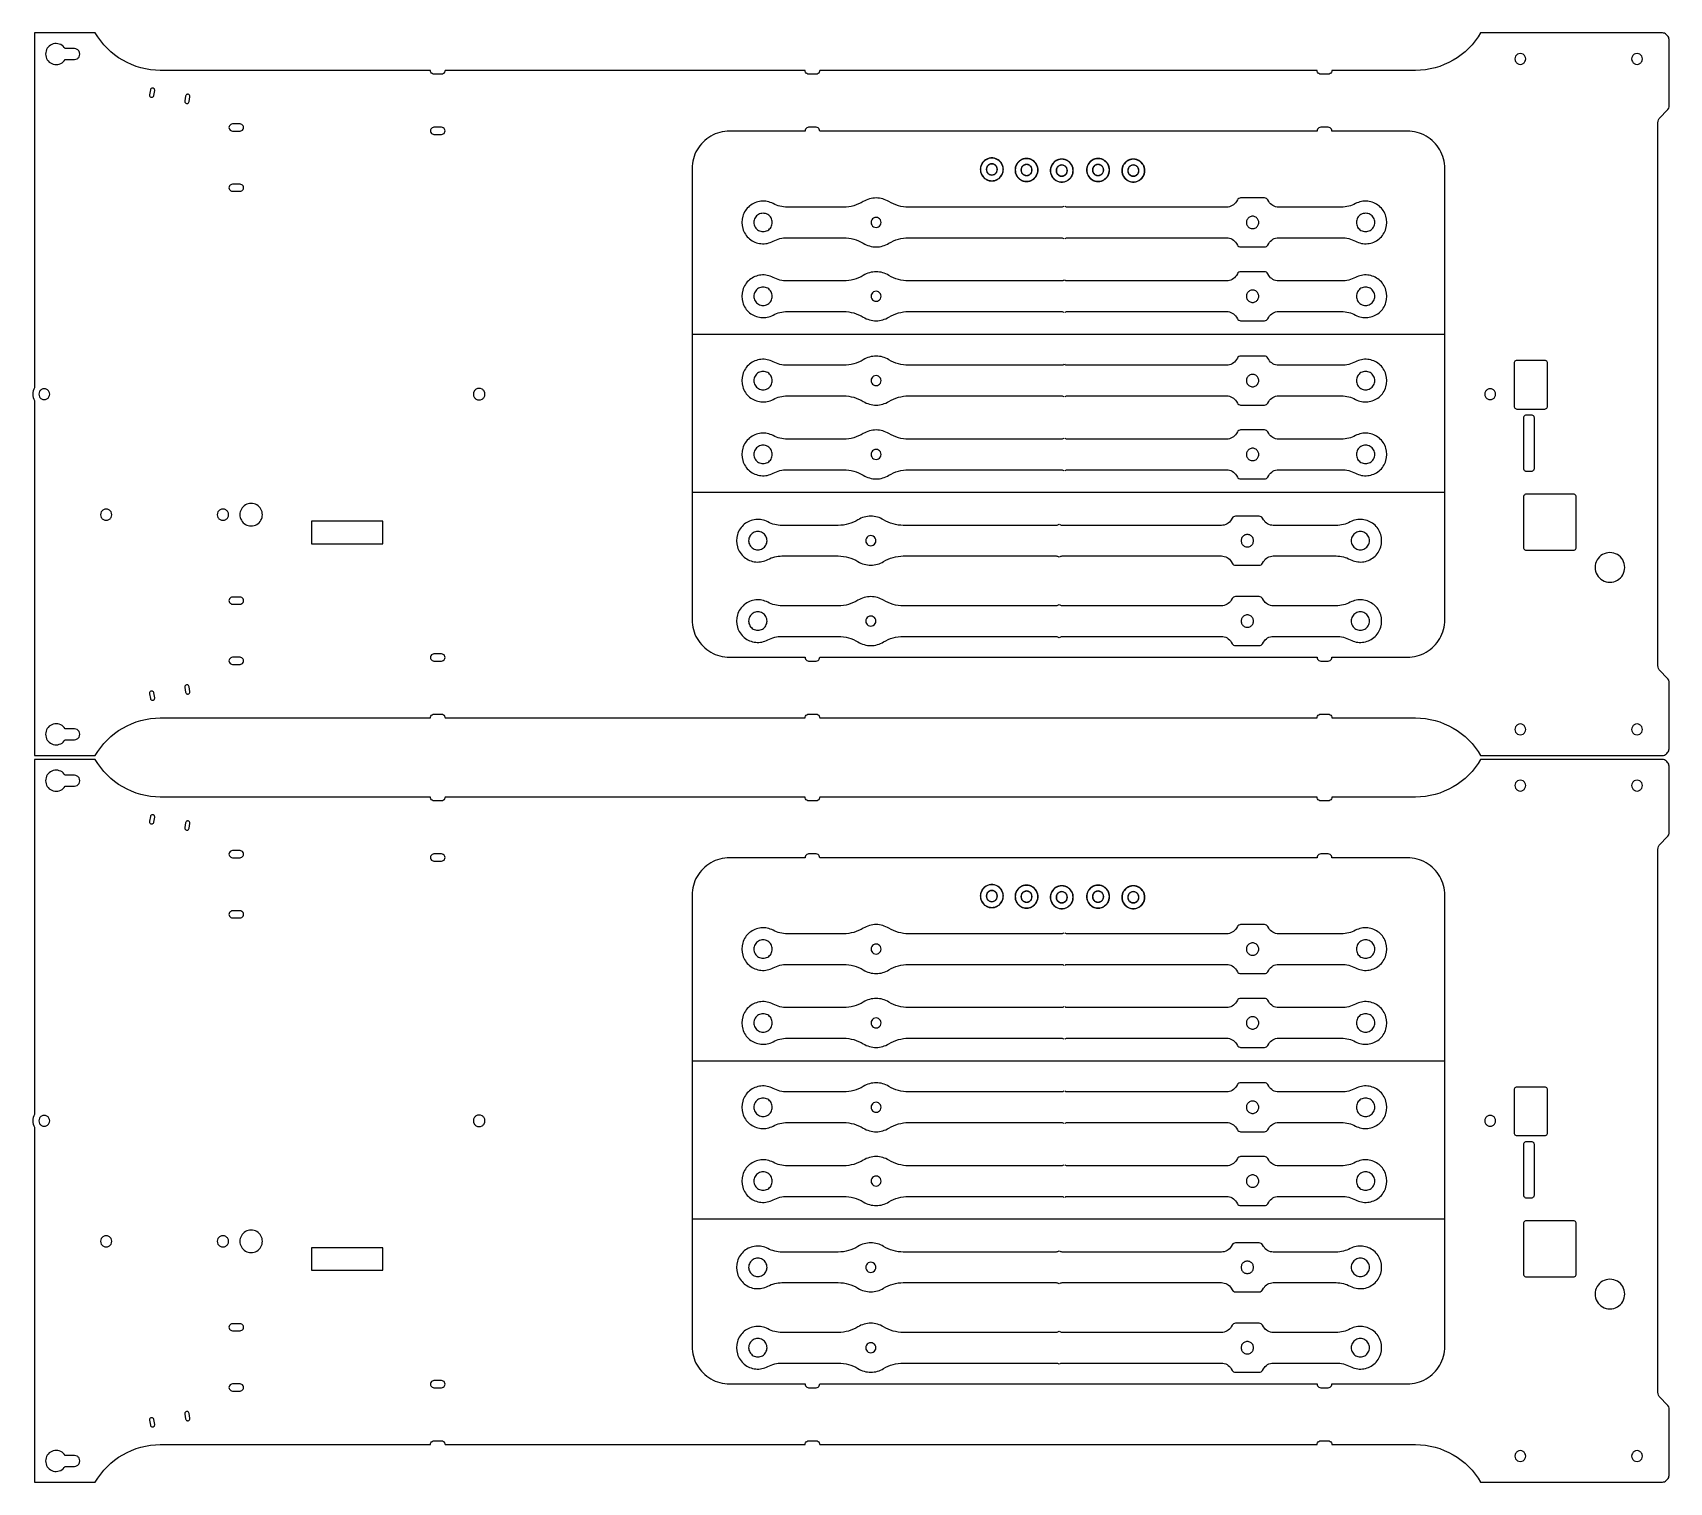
# Model space of a CAD drawing. Extents: x 3 to 438, y 6 to 391.
import ezdxf

# ---------------------------------------------------------------- set-up
doc = ezdxf.new("R2010")
doc.units = 0
doc.layers.get('0').update_dxf_attribs({"linetype": 'CONTINUOUS'})

msp = doc.modelspace()

# ---------------------------------------------------------------- linework, layer by layer
at = {"color": 0}
for p, q in [((19.838502, 390.563737), (3.743827, 390.563737)), ((3.743827, 390.563737), (3.743827, 296.260042)), ((435.803827, 390.563737), (387.769151, 390.563737)), ((437.863827, 371.332164), (437.863827, 388.503737)), ((14.303826, 386.343737), (11.846844, 386.343737)), ((11.846844, 383.463737), (14.303826, 383.463737)), ((108.865743, 380.563737), (37.124335, 380.563737)), ((111.803827, 379.563737), (109.803827, 379.563737)), ((208.365743, 380.563737), (112.74191, 380.563737)), ((211.303827, 379.563737), (209.303827, 379.563737)), ((344.365743, 380.563737), (212.24191, 380.563737)), ((347.303827, 379.563737), (345.303827, 379.563737)), ((370.483319, 380.563737), (348.24191, 380.563737)), ((34.479988, 375.395972), (34.254245, 374.115722)), ((35.416318, 373.910817), (35.642061, 375.191067)), ((43.835661, 373.746314), (43.609919, 372.466064)), ((44.771992, 372.261159), (44.997734, 373.541409)), ((435.432039, 368.047097), (437.260467, 369.875524)), ((58.303827, 366.336449), (56.303827, 366.336449)), ((111.803827, 365.443737), (109.803827, 365.443737)), ((211.303827, 365.443737), (209.303827, 365.443737)), ((347.303827, 365.443737), (345.303827, 365.443737)), ((434.863827, 222.492164), (434.863827, 366.67531)), ((56.303827, 364.456449), (58.303827, 364.456449)), ((109.803827, 363.563737), (111.803827, 363.563737)), ((208.365743, 364.443737), (188.303827, 364.443737)), ((344.365743, 364.443737), (212.24191, 364.443737)), ((368.303827, 364.443737), (348.24191, 364.443737)), ((255.875596, 356.501991), (255.713822, 356.340217)), ((256.048945, 356.651306), (255.875596, 356.501991)), ((256.232989, 356.787273), (256.048945, 356.651306)), ((256.42685, 356.909), (256.232989, 356.787273)), ((256.629199, 357.016025), (256.42685, 356.909)), ((256.838973, 357.107428), (256.629199, 357.016025)), ((257.054958, 357.182896), (256.838973, 357.107428)), ((257.275945, 357.242109), (257.054958, 357.182896)), ((257.500727, 357.284745), (257.275945, 357.242109)), ((257.728098, 357.310474), (257.500727, 357.284745)), ((257.95685, 357.318963), (257.728098, 357.310474)), ((258.185602, 357.310474), (257.95685, 357.318963)), ((258.412973, 357.284745), (258.185602, 357.310474)), ((258.637755, 357.242109), (258.412973, 357.284745)), ((258.858742, 357.182896), (258.637755, 357.242109)), ((259.074727, 357.107428), (258.858742, 357.182896)), ((259.284501, 357.016025), (259.074727, 357.107428)), ((259.48685, 356.909), (259.284501, 357.016025)), ((259.680711, 356.787273), (259.48685, 356.909)), ((259.864755, 356.651306), (259.680711, 356.787273)), ((260.038104, 356.501991), (259.864755, 356.651306)), ((260.199878, 356.340217), (260.038104, 356.501991)), ((265.26588, 356.506043), (265.092531, 356.356728)), ((265.449924, 356.64201), (265.26588, 356.506043)), ((265.643785, 356.763737), (265.449924, 356.64201)), ((265.846134, 356.870762), (265.643785, 356.763737)), ((266.055908, 356.962165), (265.846134, 356.870762)), ((266.271893, 357.037633), (266.055908, 356.962165)), ((266.49288, 357.096846), (266.271893, 357.037633)), ((266.717662, 357.139482), (266.49288, 357.096846)), ((266.945033, 357.165211), (266.717662, 357.139482)), ((267.173785, 357.1737), (266.945033, 357.165211)), ((267.402537, 357.165211), (267.173785, 357.1737)), ((267.629908, 357.139482), (267.402537, 357.165211)), ((267.85469, 357.096846), (267.629908, 357.139482)), ((268.075677, 357.037633), (267.85469, 357.096846)), ((268.291662, 356.962165), (268.075677, 357.037633)), ((268.501436, 356.870762), (268.291662, 356.962165)), ((268.703785, 356.763737), (268.501436, 356.870762)), ((268.897646, 356.64201), (268.703785, 356.763737)), ((269.08169, 356.506043), (268.897646, 356.64201)), ((269.255039, 356.356728), (269.08169, 356.506043)), ((274.809761, 356.482915), (274.625717, 356.346947)), ((275.003622, 356.604642), (274.809761, 356.482915)), ((275.205971, 356.711667), (275.003622, 356.604642)), ((275.415745, 356.80307), (275.205971, 356.711667)), ((275.63173, 356.878538), (275.415745, 356.80307)), ((275.852717, 356.937751), (275.63173, 356.878538)), ((276.077499, 356.980387), (275.852717, 356.937751)), ((276.30487, 357.006116), (276.077499, 356.980387)), ((276.533622, 357.014604), (276.30487, 357.006116)), ((276.762374, 357.006116), (276.533622, 357.014604)), ((276.989745, 356.980387), (276.762374, 357.006116)), ((277.214527, 356.937751), (276.989745, 356.980387)), ((277.435514, 356.878538), (277.214527, 356.937751)), ((277.651499, 356.80307), (277.435514, 356.878538)), ((277.861273, 356.711667), (277.651499, 356.80307)), ((278.063622, 356.604642), (277.861273, 356.711667)), ((278.257483, 356.482915), (278.063622, 356.604642)), ((278.441527, 356.346947), (278.257483, 356.482915)), ((284.26588, 356.506043), (284.092531, 356.356728)), ((284.449924, 356.64201), (284.26588, 356.506043)), ((284.643785, 356.763737), (284.449924, 356.64201)), ((284.846134, 356.870762), (284.643785, 356.763737)), ((285.055908, 356.962165), (284.846134, 356.870762)), ((285.271893, 357.037633), (285.055908, 356.962165)), ((285.49288, 357.096846), (285.271893, 357.037633)), ((285.717662, 357.139482), (285.49288, 357.096846)), ((285.945033, 357.165211), (285.717662, 357.139482)), ((286.173785, 357.1737), (285.945033, 357.165211)), ((286.402537, 357.165211), (286.173785, 357.1737)), ((286.629908, 357.139482), (286.402537, 357.165211)), ((286.85469, 357.096846), (286.629908, 357.139482)), ((287.075677, 357.037633), (286.85469, 357.096846)), ((287.291662, 356.962165), (287.075677, 357.037633)), ((287.501436, 356.870762), (287.291662, 356.962165)), ((287.703785, 356.763737), (287.501436, 356.870762)), ((287.897646, 356.64201), (287.703785, 356.763737)), ((288.08169, 356.506043), (287.897646, 356.64201)), ((288.255039, 356.356728), (288.08169, 356.506043)), ((293.809761, 356.482915), (293.625717, 356.346947)), ((294.003622, 356.604642), (293.809761, 356.482915)), ((294.205971, 356.711667), (294.003622, 356.604642)), ((294.415745, 356.80307), (294.205971, 356.711667)), ((294.63173, 356.878538), (294.415745, 356.80307)), ((294.852717, 356.937751), (294.63173, 356.878538)), ((295.077499, 356.980387), (294.852717, 356.937751)), ((295.30487, 357.006116), (295.077499, 356.980387)), ((295.533622, 357.014604), (295.30487, 357.006116)), ((295.762374, 357.006116), (295.533622, 357.014604)), ((295.989745, 356.980387), (295.762374, 357.006116)), ((296.214527, 356.937751), (295.989745, 356.980387)), ((296.435514, 356.878538), (296.214527, 356.937751)), ((296.651499, 356.80307), (296.435514, 356.878538)), ((296.861273, 356.711667), (296.651499, 356.80307)), ((297.063622, 356.604642), (296.861273, 356.711667)), ((297.257483, 356.482915), (297.063622, 356.604642)), ((297.441527, 356.346947), (297.257483, 356.482915)), ((178.363827, 354.503737), (178.363827, 234.663737)), ((254.905338, 354.487714), (254.89685, 354.258963)), ((254.89685, 354.258963), (254.905338, 354.030211)), ((254.931068, 354.715086), (254.905338, 354.487714)), ((254.905338, 354.030211), (254.931068, 353.80284)), ((254.973704, 354.939868), (254.931068, 354.715086)), ((254.931068, 353.80284), (254.973704, 353.578058)), ((255.032917, 355.160855), (254.973704, 354.939868)), ((254.973704, 353.578058), (255.032917, 353.357071)), ((255.108384, 355.37684), (255.032917, 355.160855)), ((255.032917, 353.357071), (255.108384, 353.141085)), ((255.199787, 355.586614), (255.108384, 355.37684)), ((255.108384, 353.141085), (255.199787, 352.931312)), ((255.306812, 355.788963), (255.199787, 355.586614)), ((255.199787, 352.931312), (255.306812, 352.728963)), ((255.428539, 355.982823), (255.306812, 355.788963)), ((255.306812, 352.728963), (255.428539, 352.535102)), ((255.564507, 356.166868), (255.428539, 355.982823)), ((255.428539, 352.535102), (255.564507, 352.351057)), ((255.713822, 356.340217), (255.564507, 356.166868)), ((255.564507, 352.351057), (255.713822, 352.177708)), ((255.713822, 352.177708), (255.875596, 352.015935)), ((256.524715, 354.40946), (256.51685, 354.259028)), ((256.51685, 354.259028), (256.51685, 354.258976)), ((256.51685, 354.258976), (256.51685, 354.25895)), ((256.51685, 354.25895), (256.51685, 354.258897)), ((256.51685, 354.258897), (256.524715, 354.108465)), ((256.54837, 354.55832), (256.524715, 354.40946)), ((256.524715, 354.108465), (256.54837, 353.959605)), ((256.587392, 354.703951), (256.54837, 354.55832)), ((256.54837, 353.959605), (256.587392, 353.813974)), ((256.641336, 354.844695), (256.587392, 354.703951)), ((256.587392, 353.813974), (256.641336, 353.67323)), ((256.709741, 354.978906), (256.641336, 354.844695)), ((256.641336, 353.67323), (256.709741, 353.539019)), ((256.709806, 354.979019), (256.709741, 354.978906)), ((256.709741, 353.539019), (256.791834, 353.412561)), ((256.791834, 355.105365), (256.709806, 354.979019)), ((256.88675, 355.222454), (256.791834, 355.105365)), ((256.791834, 353.412561), (256.88675, 353.295471)), ((256.993359, 355.329063), (256.88675, 355.222454)), ((256.88675, 353.295471), (256.993359, 353.188862)), ((257.110448, 355.423979), (256.993359, 355.329063)), ((256.993359, 353.188862), (257.110448, 353.093947)), ((257.236793, 355.506006), (257.110448, 355.423979)), ((257.110448, 353.093947), (257.236793, 353.011919)), ((257.236907, 355.506072), (257.236793, 355.506006)), ((257.236793, 353.011919), (257.236907, 353.011853)), ((257.371117, 355.574476), (257.236907, 355.506072)), ((257.236907, 353.011853), (257.371117, 352.943449)), ((257.511862, 355.628421), (257.371117, 355.574476)), ((257.371117, 352.943449), (257.511862, 352.889505)), ((257.657492, 355.667442), (257.511862, 355.628421)), ((257.511862, 352.889505), (257.657492, 352.850483)), ((257.806352, 355.691097), (257.657492, 355.667442)), ((257.657492, 352.850483), (257.806352, 352.826828)), ((257.956784, 355.698963), (257.806352, 355.691097)), ((257.806352, 352.826828), (257.956784, 352.818963)), ((257.956863, 355.698963), (257.956784, 355.698963)), ((257.956784, 352.818963), (257.956837, 352.818963)), ((257.956837, 352.818963), (257.956863, 352.818963)), ((257.956916, 355.698963), (257.956863, 355.698963)), ((257.956863, 352.818963), (257.956916, 352.818963)), ((258.107348, 355.691097), (257.956916, 355.698963)), ((257.956916, 352.818963), (258.107348, 352.826828)), ((258.256208, 355.667442), (258.107348, 355.691097)), ((258.107348, 352.826828), (258.256208, 352.850483)), ((258.401838, 355.628421), (258.256208, 355.667442)), ((258.256208, 352.850483), (258.401838, 352.889505)), ((258.542582, 355.574476), (258.401838, 355.628421)), ((258.401838, 352.889505), (258.542582, 352.943449)), ((258.676793, 355.506072), (258.542582, 355.574476)), ((258.542582, 352.943449), (258.676793, 353.011853)), ((258.676907, 355.506006), (258.676793, 355.506072)), ((258.676793, 353.011853), (258.803252, 353.093947)), ((258.803252, 355.423979), (258.676907, 355.506006)), ((258.920341, 355.329063), (258.803252, 355.423979)), ((258.803252, 353.093947), (258.920341, 353.188862)), ((259.02695, 355.222454), (258.920341, 355.329063)), ((258.920341, 353.188862), (259.02695, 353.295471)), ((259.121866, 355.105365), (259.02695, 355.222454)), ((259.02695, 353.295471), (259.121866, 353.412561)), ((259.203894, 354.979019), (259.121866, 355.105365)), ((259.121866, 353.412561), (259.203894, 353.538906)), ((259.203959, 354.978906), (259.203894, 354.979019)), ((259.203894, 353.538906), (259.203959, 353.539019)), ((259.272364, 354.844695), (259.203959, 354.978906)), ((259.203959, 353.539019), (259.272364, 353.67323)), ((259.326308, 354.703951), (259.272364, 354.844695)), ((259.272364, 353.67323), (259.326308, 353.813974)), ((259.36533, 354.55832), (259.326308, 354.703951)), ((259.326308, 353.813974), (259.36533, 353.959605)), ((259.388985, 354.40946), (259.36533, 354.55832)), ((259.36533, 353.959605), (259.388985, 354.108465)), ((259.39685, 354.259028), (259.388985, 354.40946)), ((259.388985, 354.108465), (259.39685, 354.258897)), ((259.39685, 354.258976), (259.39685, 354.259028)), ((259.39685, 354.25895), (259.39685, 354.258976)), ((259.39685, 354.258897), (259.39685, 354.25895)), ((260.038104, 352.015935), (260.199878, 352.177708)), ((260.349193, 356.166868), (260.199878, 356.340217)), ((260.199878, 352.177708), (260.349193, 352.351057)), ((260.485161, 355.982823), (260.349193, 356.166868)), ((260.349193, 352.351057), (260.485161, 352.535102)), ((260.606888, 355.788963), (260.485161, 355.982823)), ((260.485161, 352.535102), (260.606888, 352.728963)), ((260.713913, 355.586614), (260.606888, 355.788963)), ((260.606888, 352.728963), (260.713913, 352.931312)), ((260.805316, 355.37684), (260.713913, 355.586614)), ((260.713913, 352.931312), (260.805316, 353.141085)), ((260.880783, 355.160855), (260.805316, 355.37684)), ((260.805316, 353.141085), (260.880783, 353.357071)), ((260.939996, 354.939868), (260.880783, 355.160855)), ((260.880783, 353.357071), (260.939996, 353.578058)), ((260.982632, 354.715086), (260.939996, 354.939868)), ((260.939996, 353.578058), (260.982632, 353.80284)), ((261.008362, 354.487714), (260.982632, 354.715086)), ((260.982632, 353.80284), (261.008362, 354.030211)), ((261.01685, 354.258963), (261.008362, 354.487714)), ((261.008362, 354.030211), (261.01685, 354.258963)), ((264.122273, 354.342451), (264.113785, 354.1137)), ((264.113785, 354.1137), (264.122273, 353.884948)), ((264.148003, 354.569823), (264.122273, 354.342451)), ((264.122273, 353.884948), (264.148003, 353.657577)), ((264.190639, 354.794605), (264.148003, 354.569823)), ((264.148003, 353.657577), (264.190639, 353.432795)), ((264.249852, 355.015592), (264.190639, 354.794605)), ((264.190639, 353.432795), (264.249852, 353.211808)), ((264.325319, 355.231577), (264.249852, 355.015592)), ((264.249852, 353.211808), (264.325319, 352.995823)), ((264.416722, 355.441351), (264.325319, 355.231577)), ((264.325319, 352.995823), (264.416722, 352.786049)), ((264.523747, 355.6437), (264.416722, 355.441351)), ((264.416722, 352.786049), (264.523747, 352.5837)), ((264.645474, 355.83756), (264.523747, 355.6437)), ((264.523747, 352.5837), (264.645474, 352.389839)), ((264.781442, 356.021605), (264.645474, 355.83756)), ((264.645474, 352.389839), (264.781442, 352.205794)), ((264.930757, 356.194954), (264.781442, 356.021605)), ((264.781442, 352.205794), (264.930757, 352.032445)), ((265.092531, 356.356728), (264.930757, 356.194954)), ((265.741651, 354.264197), (265.733785, 354.113765)), ((265.733785, 354.113765), (265.733785, 354.113713)), ((265.733785, 354.113713), (265.733785, 354.113687)), ((265.733785, 354.113687), (265.733785, 354.113634)), ((265.733785, 354.113634), (265.741651, 353.963202)), ((265.765305, 354.413057), (265.741651, 354.264197)), ((265.741651, 353.963202), (265.765305, 353.814342)), ((265.804327, 354.558688), (265.765305, 354.413057)), ((265.765305, 353.814342), (265.804327, 353.668711)), ((265.858271, 354.699432), (265.804327, 354.558688)), ((265.804327, 353.668711), (265.858271, 353.527967)), ((265.926676, 354.833643), (265.858271, 354.699432)), ((265.858271, 353.527967), (265.926676, 353.393756)), ((265.926741, 354.833756), (265.926676, 354.833643)), ((265.926676, 353.393756), (265.926741, 353.393643)), ((266.008769, 354.960102), (265.926741, 354.833756)), ((265.926741, 353.393643), (266.008769, 353.267298)), ((266.103685, 355.077191), (266.008769, 354.960102)), ((266.008769, 353.267298), (266.103685, 353.150208)), ((266.210294, 355.1838), (266.103685, 355.077191)), ((266.103685, 353.150208), (266.210294, 353.043599)), ((266.327383, 355.278716), (266.210294, 355.1838)), ((266.210294, 353.043599), (266.327383, 352.948684)), ((266.453728, 355.360743), (266.327383, 355.278716)), ((266.327383, 352.948684), (266.453728, 352.866656)), ((266.453842, 355.360809), (266.453728, 355.360743)), ((266.453728, 352.866656), (266.453842, 352.86659)), ((266.588053, 355.429213), (266.453842, 355.360809)), ((266.453842, 352.86659), (266.588053, 352.798186)), ((266.728797, 355.483158), (266.588053, 355.429213)), ((266.588053, 352.798186), (266.728797, 352.744242)), ((266.874427, 355.522179), (266.728797, 355.483158)), ((266.728797, 352.744242), (266.874427, 352.70522)), ((267.023287, 355.545834), (266.874427, 355.522179)), ((266.874427, 352.70522), (267.023287, 352.681565)), ((267.17372, 355.5537), (267.023287, 355.545834)), ((267.023287, 352.681565), (267.17372, 352.6737)), ((267.173798, 355.5537), (267.17372, 355.5537)), ((267.17372, 352.6737), (267.173772, 352.6737)), ((267.173772, 352.6737), (267.173798, 352.6737)), ((267.173851, 355.5537), (267.173798, 355.5537)), ((267.173798, 352.6737), (267.173851, 352.6737)), ((267.324283, 355.545834), (267.173851, 355.5537)), ((267.173851, 352.6737), (267.324283, 352.681565)), ((267.473143, 355.522179), (267.324283, 355.545834)), ((267.324283, 352.681565), (267.473143, 352.70522)), ((267.618774, 355.483158), (267.473143, 355.522179)), ((267.473143, 352.70522), (267.618774, 352.744242)), ((267.759518, 355.429213), (267.618774, 355.483158)), ((267.618774, 352.744242), (267.759518, 352.798186)), ((267.893728, 355.360809), (267.759518, 355.429213)), ((267.759518, 352.798186), (267.893728, 352.86659)), ((267.893842, 355.360743), (267.893728, 355.360809)), ((267.893728, 352.86659), (267.893842, 352.866656)), ((268.020187, 355.278716), (267.893842, 355.360743)), ((267.893842, 352.866656), (268.020187, 352.948684)), ((268.137276, 355.1838), (268.020187, 355.278716)), ((268.020187, 352.948684), (268.137276, 353.043599)), ((268.243885, 355.077191), (268.137276, 355.1838)), ((268.137276, 353.043599), (268.243885, 353.150208)), ((268.338801, 354.960102), (268.243885, 355.077191)), ((268.243885, 353.150208), (268.338801, 353.267298)), ((268.420829, 354.833756), (268.338801, 354.960102)), ((268.338801, 353.267298), (268.420829, 353.393643)), ((268.420894, 354.833643), (268.420829, 354.833756)), ((268.420829, 353.393643), (268.420894, 353.393756)), ((268.489299, 354.699432), (268.420894, 354.833643)), ((268.420894, 353.393756), (268.489299, 353.527967)), ((268.543243, 354.558688), (268.489299, 354.699432)), ((268.489299, 353.527967), (268.543243, 353.668711)), ((268.582265, 354.413057), (268.543243, 354.558688)), ((268.543243, 353.668711), (268.582265, 353.814342)), ((268.60592, 354.264197), (268.582265, 354.413057)), ((268.582265, 353.814342), (268.60592, 353.963202)), ((268.613785, 354.113765), (268.60592, 354.264197)), ((268.60592, 353.963202), (268.613785, 354.113634)), ((268.613785, 354.113713), (268.613785, 354.113765)), ((268.613785, 354.113687), (268.613785, 354.113713)), ((268.613785, 354.113634), (268.613785, 354.113687)), ((269.416813, 356.194954), (269.255039, 356.356728)), ((269.566128, 356.021605), (269.416813, 356.194954)), ((269.416813, 352.032445), (269.566128, 352.205794)), ((269.702096, 355.83756), (269.566128, 356.021605)), ((269.566128, 352.205794), (269.702096, 352.389839)), ((269.823823, 355.6437), (269.702096, 355.83756)), ((269.702096, 352.389839), (269.823823, 352.5837)), ((269.930848, 355.441351), (269.823823, 355.6437)), ((269.823823, 352.5837), (269.930848, 352.786049)), ((270.022251, 355.231577), (269.930848, 355.441351)), ((269.930848, 352.786049), (270.022251, 352.995823)), ((270.097718, 355.015592), (270.022251, 355.231577)), ((270.022251, 352.995823), (270.097718, 353.211808)), ((270.156932, 354.794605), (270.097718, 355.015592)), ((270.097718, 353.211808), (270.156932, 353.432795)), ((270.199567, 354.569823), (270.156932, 354.794605)), ((270.156932, 353.432795), (270.199567, 353.657577)), ((270.225297, 354.342451), (270.199567, 354.569823)), ((270.199567, 353.657577), (270.225297, 353.884948)), ((270.233785, 354.1137), (270.225297, 354.342451)), ((270.225297, 353.884948), (270.233785, 354.1137)), ((273.48211, 354.183356), (273.473622, 353.954604)), ((273.473622, 353.954604), (273.48211, 353.725853)), ((273.50784, 354.410727), (273.48211, 354.183356)), ((273.48211, 353.725853), (273.50784, 353.498481)), ((273.550476, 354.635509), (273.50784, 354.410727)), ((273.50784, 353.498481), (273.550476, 353.273699)), ((273.609689, 354.856496), (273.550476, 354.635509)), ((273.550476, 353.273699), (273.609689, 353.052712)), ((273.685156, 355.072482), (273.609689, 354.856496)), ((273.609689, 353.052712), (273.685156, 352.836727)), ((273.776559, 355.282255), (273.685156, 355.072482)), ((273.685156, 352.836727), (273.776559, 352.626953)), ((273.883584, 355.484604), (273.776559, 355.282255)), ((273.776559, 352.626953), (273.883584, 352.424604)), ((274.005311, 355.678465), (273.883584, 355.484604)), ((273.883584, 352.424604), (274.005311, 352.230744)), ((274.141279, 355.86251), (274.005311, 355.678465)), ((274.005311, 352.230744), (274.141279, 352.046699)), ((274.290594, 356.035859), (274.141279, 355.86251)), ((274.141279, 352.046699), (274.290594, 351.87335)), ((274.452368, 356.197632), (274.290594, 356.035859)), ((274.625717, 356.346947), (274.452368, 356.197632)), ((275.101487, 354.105102), (275.093622, 353.95467)), ((275.093622, 353.95467), (275.093622, 353.954617)), ((275.093622, 353.954617), (275.093622, 353.954591)), ((275.093622, 353.954591), (275.093622, 353.954539)), ((275.093622, 353.954539), (275.101487, 353.804107)), ((275.125142, 354.253962), (275.101487, 354.105102)), ((275.101487, 353.804107), (275.125142, 353.655247)), ((275.164164, 354.399593), (275.125142, 354.253962)), ((275.125142, 353.655247), (275.164164, 353.509616)), ((275.218108, 354.540337), (275.164164, 354.399593)), ((275.164164, 353.509616), (275.218108, 353.368872)), ((275.286513, 354.674548), (275.218108, 354.540337)), ((275.218108, 353.368872), (275.286513, 353.234661)), ((275.286578, 354.674661), (275.286513, 354.674548)), ((275.286513, 353.234661), (275.286578, 353.234548)), ((275.368606, 354.801006), (275.286578, 354.674661)), ((275.286578, 353.234548), (275.368606, 353.108202)), ((275.463522, 354.918096), (275.368606, 354.801006)), ((275.368606, 353.108202), (275.463522, 352.991113)), ((275.570131, 355.024705), (275.463522, 354.918096)), ((275.463522, 352.991113), (275.570131, 352.884504)), ((275.68722, 355.11962), (275.570131, 355.024705)), ((275.570131, 352.884504), (275.68722, 352.789588)), ((275.813565, 355.201648), (275.68722, 355.11962)), ((275.68722, 352.789588), (275.813565, 352.707561)), ((275.813679, 355.201714), (275.813565, 355.201648)), ((275.813565, 352.707561), (275.813679, 352.707495)), ((275.947889, 355.270118), (275.813679, 355.201714)), ((275.813679, 352.707495), (275.947889, 352.639091)), ((276.088633, 355.324062), (275.947889, 355.270118)), ((275.947889, 352.639091), (276.088633, 352.585146)), ((276.234264, 355.363084), (276.088633, 355.324062)), ((276.088633, 352.585146), (276.234264, 352.546125)), ((276.383124, 355.386739), (276.234264, 355.363084)), ((276.234264, 352.546125), (276.383124, 352.52247)), ((276.533556, 355.394604), (276.383124, 355.386739)), ((276.383124, 352.52247), (276.533556, 352.514604)), ((276.533635, 355.394604), (276.533556, 355.394604)), ((276.533556, 352.514604), (276.533609, 352.514604)), ((276.533609, 352.514604), (276.533635, 352.514604)), ((276.533688, 355.394604), (276.533635, 355.394604)), ((276.533635, 352.514604), (276.533688, 352.514604)), ((276.68412, 355.386739), (276.533688, 355.394604)), ((276.533688, 352.514604), (276.68412, 352.52247)), ((276.83298, 355.363084), (276.68412, 355.386739)), ((276.68412, 352.52247), (276.83298, 352.546125)), ((276.97861, 355.324062), (276.83298, 355.363084)), ((276.83298, 352.546125), (276.97861, 352.585146)), ((277.119354, 355.270118), (276.97861, 355.324062)), ((276.97861, 352.585146), (277.119354, 352.639091)), ((277.253565, 355.201714), (277.119354, 355.270118)), ((277.119354, 352.639091), (277.253565, 352.707495)), ((277.253679, 355.201648), (277.253565, 355.201714)), ((277.253565, 352.707495), (277.253679, 352.707561)), ((277.380024, 355.11962), (277.253679, 355.201648)), ((277.253679, 352.707561), (277.380024, 352.789588)), ((277.497113, 355.024705), (277.380024, 355.11962)), ((277.380024, 352.789588), (277.497113, 352.884504)), ((277.603722, 354.918096), (277.497113, 355.024705)), ((277.497113, 352.884504), (277.603722, 352.991113)), ((277.698638, 354.801006), (277.603722, 354.918096)), ((277.603722, 352.991113), (277.698638, 353.108202)), ((277.780666, 354.674661), (277.698638, 354.801006)), ((277.698638, 353.108202), (277.780666, 353.234548)), ((277.780731, 354.674548), (277.780666, 354.674661)), ((277.780666, 353.234548), (277.780731, 353.234661)), ((277.849136, 354.540337), (277.780731, 354.674548)), ((277.780731, 353.234661), (277.849136, 353.368872)), ((277.90308, 354.399593), (277.849136, 354.540337)), ((277.849136, 353.368872), (277.90308, 353.509616)), ((277.942102, 354.253962), (277.90308, 354.399593)), ((277.90308, 353.509616), (277.942102, 353.655247)), ((277.965757, 354.105102), (277.942102, 354.253962)), ((277.942102, 353.655247), (277.965757, 353.804107)), ((277.973622, 353.95467), (277.965757, 354.105102)), ((277.965757, 353.804107), (277.973622, 353.954539)), ((277.973622, 353.954617), (277.973622, 353.95467)), ((277.973622, 353.954591), (277.973622, 353.954617)), ((277.973622, 353.954539), (277.973622, 353.954591)), ((278.614876, 356.197632), (278.441527, 356.346947)), ((278.77665, 356.035859), (278.614876, 356.197632)), ((278.925965, 355.86251), (278.77665, 356.035859)), ((278.77665, 351.87335), (278.925965, 352.046699)), ((279.061933, 355.678465), (278.925965, 355.86251)), ((278.925965, 352.046699), (279.061933, 352.230744)), ((279.18366, 355.484604), (279.061933, 355.678465)), ((279.061933, 352.230744), (279.18366, 352.424604)), ((279.290685, 355.282255), (279.18366, 355.484604)), ((279.18366, 352.424604), (279.290685, 352.626953)), ((279.382088, 355.072482), (279.290685, 355.282255)), ((279.290685, 352.626953), (279.382088, 352.836727)), ((279.457555, 354.856496), (279.382088, 355.072482)), ((279.382088, 352.836727), (279.457555, 353.052712)), ((279.516768, 354.635509), (279.457555, 354.856496)), ((279.457555, 353.052712), (279.516768, 353.273699)), ((279.559404, 354.410727), (279.516768, 354.635509)), ((279.516768, 353.273699), (279.559404, 353.498481)), ((279.585134, 354.183356), (279.559404, 354.410727)), ((279.559404, 353.498481), (279.585134, 353.725853)), ((279.593622, 353.954604), (279.585134, 354.183356)), ((279.585134, 353.725853), (279.593622, 353.954604)), ((283.122273, 354.342451), (283.113785, 354.1137)), ((283.113785, 354.1137), (283.122273, 353.884948)), ((283.148003, 354.569823), (283.122273, 354.342451)), ((283.122273, 353.884948), (283.148003, 353.657577)), ((283.190639, 354.794605), (283.148003, 354.569823)), ((283.148003, 353.657577), (283.190639, 353.432795)), ((283.249852, 355.015592), (283.190639, 354.794605)), ((283.190639, 353.432795), (283.249852, 353.211808)), ((283.325319, 355.231577), (283.249852, 355.015592)), ((283.249852, 353.211808), (283.325319, 352.995823)), ((283.416722, 355.441351), (283.325319, 355.231577)), ((283.325319, 352.995823), (283.416722, 352.786049)), ((283.523747, 355.6437), (283.416722, 355.441351)), ((283.416722, 352.786049), (283.523747, 352.5837)), ((283.645474, 355.83756), (283.523747, 355.6437)), ((283.523747, 352.5837), (283.645474, 352.389839)), ((283.781442, 356.021605), (283.645474, 355.83756)), ((283.645474, 352.389839), (283.781442, 352.205794)), ((283.930757, 356.194954), (283.781442, 356.021605)), ((283.781442, 352.205794), (283.930757, 352.032445)), ((284.092531, 356.356728), (283.930757, 356.194954)), ((284.741651, 354.264197), (284.733785, 354.113765)), ((284.733785, 354.113765), (284.733785, 354.113713)), ((284.733785, 354.113713), (284.733785, 354.113687)), ((284.733785, 354.113687), (284.733785, 354.113634)), ((284.733785, 354.113634), (284.741651, 353.963202)), ((284.765305, 354.413057), (284.741651, 354.264197)), ((284.741651, 353.963202), (284.765305, 353.814342)), ((284.804327, 354.558688), (284.765305, 354.413057)), ((284.765305, 353.814342), (284.804327, 353.668711)), ((284.858271, 354.699432), (284.804327, 354.558688)), ((284.804327, 353.668711), (284.858271, 353.527967)), ((284.926676, 354.833643), (284.858271, 354.699432)), ((284.858271, 353.527967), (284.926676, 353.393756)), ((284.926741, 354.833756), (284.926676, 354.833643)), ((284.926676, 353.393756), (284.926741, 353.393643)), ((285.008769, 354.960102), (284.926741, 354.833756)), ((284.926741, 353.393643), (285.008769, 353.267298)), ((285.103685, 355.077191), (285.008769, 354.960102)), ((285.008769, 353.267298), (285.103685, 353.150208)), ((285.210294, 355.1838), (285.103685, 355.077191)), ((285.103685, 353.150208), (285.210294, 353.043599)), ((285.327383, 355.278716), (285.210294, 355.1838)), ((285.210294, 353.043599), (285.327383, 352.948684)), ((285.453728, 355.360743), (285.327383, 355.278716)), ((285.327383, 352.948684), (285.453728, 352.866656)), ((285.453842, 355.360809), (285.453728, 355.360743)), ((285.453728, 352.866656), (285.453842, 352.86659)), ((285.588053, 355.429213), (285.453842, 355.360809)), ((285.453842, 352.86659), (285.588053, 352.798186)), ((285.728797, 355.483158), (285.588053, 355.429213)), ((285.588053, 352.798186), (285.728797, 352.744242)), ((285.874427, 355.522179), (285.728797, 355.483158)), ((285.728797, 352.744242), (285.874427, 352.70522)), ((286.023287, 355.545834), (285.874427, 355.522179)), ((285.874427, 352.70522), (286.023287, 352.681565)), ((286.17372, 355.5537), (286.023287, 355.545834)), ((286.023287, 352.681565), (286.17372, 352.6737)), ((286.173798, 355.5537), (286.17372, 355.5537)), ((286.17372, 352.6737), (286.173772, 352.6737)), ((286.173772, 352.6737), (286.173798, 352.6737)), ((286.173851, 355.5537), (286.173798, 355.5537)), ((286.173798, 352.6737), (286.173851, 352.6737)), ((286.324283, 355.545834), (286.173851, 355.5537)), ((286.173851, 352.6737), (286.324283, 352.681565)), ((286.473143, 355.522179), (286.324283, 355.545834)), ((286.324283, 352.681565), (286.473143, 352.70522)), ((286.618774, 355.483158), (286.473143, 355.522179)), ((286.473143, 352.70522), (286.618774, 352.744242)), ((286.759518, 355.429213), (286.618774, 355.483158)), ((286.618774, 352.744242), (286.759518, 352.798186)), ((286.893728, 355.360809), (286.759518, 355.429213)), ((286.759518, 352.798186), (286.893728, 352.86659)), ((286.893842, 355.360743), (286.893728, 355.360809)), ((286.893728, 352.86659), (286.893842, 352.866656)), ((287.020187, 355.278716), (286.893842, 355.360743)), ((286.893842, 352.866656), (287.020187, 352.948684)), ((287.137276, 355.1838), (287.020187, 355.278716)), ((287.020187, 352.948684), (287.137276, 353.043599)), ((287.243885, 355.077191), (287.137276, 355.1838)), ((287.137276, 353.043599), (287.243885, 353.150208)), ((287.338801, 354.960102), (287.243885, 355.077191)), ((287.243885, 353.150208), (287.338801, 353.267298)), ((287.420829, 354.833756), (287.338801, 354.960102)), ((287.338801, 353.267298), (287.420829, 353.393643)), ((287.420894, 354.833643), (287.420829, 354.833756)), ((287.420829, 353.393643), (287.420894, 353.393756)), ((287.489299, 354.699432), (287.420894, 354.833643)), ((287.420894, 353.393756), (287.489299, 353.527967)), ((287.543243, 354.558688), (287.489299, 354.699432)), ((287.489299, 353.527967), (287.543243, 353.668711)), ((287.582265, 354.413057), (287.543243, 354.558688)), ((287.543243, 353.668711), (287.582265, 353.814342)), ((287.60592, 354.264197), (287.582265, 354.413057)), ((287.582265, 353.814342), (287.60592, 353.963202)), ((287.613785, 354.113765), (287.60592, 354.264197)), ((287.60592, 353.963202), (287.613785, 354.113634)), ((287.613785, 354.113713), (287.613785, 354.113765)), ((287.613785, 354.113687), (287.613785, 354.113713)), ((287.613785, 354.113634), (287.613785, 354.113687)), ((288.416813, 356.194954), (288.255039, 356.356728)), ((288.566128, 356.021605), (288.416813, 356.194954)), ((288.416813, 352.032445), (288.566128, 352.205794)), ((288.702096, 355.83756), (288.566128, 356.021605)), ((288.566128, 352.205794), (288.702096, 352.389839)), ((288.823823, 355.6437), (288.702096, 355.83756)), ((288.702096, 352.389839), (288.823823, 352.5837)), ((288.930848, 355.441351), (288.823823, 355.6437)), ((288.823823, 352.5837), (288.930848, 352.786049)), ((289.022251, 355.231577), (288.930848, 355.441351)), ((288.930848, 352.786049), (289.022251, 352.995823)), ((289.097718, 355.015592), (289.022251, 355.231577)), ((289.022251, 352.995823), (289.097718, 353.211808)), ((289.156932, 354.794605), (289.097718, 355.015592)), ((289.097718, 353.211808), (289.156932, 353.432795)), ((289.199567, 354.569823), (289.156932, 354.794605)), ((289.156932, 353.432795), (289.199567, 353.657577)), ((289.225297, 354.342451), (289.199567, 354.569823)), ((289.199567, 353.657577), (289.225297, 353.884948)), ((289.233785, 354.1137), (289.225297, 354.342451)), ((289.225297, 353.884948), (289.233785, 354.1137)), ((292.48211, 354.183356), (292.473622, 353.954604)), ((292.473622, 353.954604), (292.48211, 353.725853)), ((292.50784, 354.410727), (292.48211, 354.183356)), ((292.48211, 353.725853), (292.50784, 353.498481)), ((292.550476, 354.635509), (292.50784, 354.410727)), ((292.50784, 353.498481), (292.550476, 353.273699)), ((292.609689, 354.856496), (292.550476, 354.635509)), ((292.550476, 353.273699), (292.609689, 353.052712)), ((292.685156, 355.072482), (292.609689, 354.856496)), ((292.609689, 353.052712), (292.685156, 352.836727)), ((292.776559, 355.282255), (292.685156, 355.072482)), ((292.685156, 352.836727), (292.776559, 352.626953)), ((292.883584, 355.484604), (292.776559, 355.282255)), ((292.776559, 352.626953), (292.883584, 352.424604)), ((293.005311, 355.678465), (292.883584, 355.484604)), ((292.883584, 352.424604), (293.005311, 352.230744)), ((293.141279, 355.86251), (293.005311, 355.678465)), ((293.005311, 352.230744), (293.141279, 352.046699)), ((293.290594, 356.035859), (293.141279, 355.86251)), ((293.141279, 352.046699), (293.290594, 351.87335)), ((293.452368, 356.197632), (293.290594, 356.035859)), ((293.625717, 356.346947), (293.452368, 356.197632)), ((294.101487, 354.105102), (294.093622, 353.95467)), ((294.093622, 353.95467), (294.093622, 353.954617)), ((294.093622, 353.954617), (294.093622, 353.954591)), ((294.093622, 353.954591), (294.093622, 353.954539)), ((294.093622, 353.954539), (294.101487, 353.804107)), ((294.125142, 354.253962), (294.101487, 354.105102)), ((294.101487, 353.804107), (294.125142, 353.655247)), ((294.164164, 354.399593), (294.125142, 354.253962)), ((294.125142, 353.655247), (294.164164, 353.509616)), ((294.218108, 354.540337), (294.164164, 354.399593)), ((294.164164, 353.509616), (294.218108, 353.368872)), ((294.286513, 354.674548), (294.218108, 354.540337)), ((294.218108, 353.368872), (294.286513, 353.234661)), ((294.286578, 354.674661), (294.286513, 354.674548)), ((294.286513, 353.234661), (294.286578, 353.234548)), ((294.368606, 354.801006), (294.286578, 354.674661)), ((294.286578, 353.234548), (294.368606, 353.108202)), ((294.463522, 354.918096), (294.368606, 354.801006)), ((294.368606, 353.108202), (294.463522, 352.991113)), ((294.570131, 355.024705), (294.463522, 354.918096)), ((294.463522, 352.991113), (294.570131, 352.884504)), ((294.68722, 355.11962), (294.570131, 355.024705)), ((294.570131, 352.884504), (294.68722, 352.789588)), ((294.813565, 355.201648), (294.68722, 355.11962)), ((294.68722, 352.789588), (294.813565, 352.707561)), ((294.813679, 355.201714), (294.813565, 355.201648)), ((294.813565, 352.707561), (294.813679, 352.707495)), ((294.947889, 355.270118), (294.813679, 355.201714)), ((294.813679, 352.707495), (294.947889, 352.639091)), ((295.088633, 355.324062), (294.947889, 355.270118)), ((294.947889, 352.639091), (295.088633, 352.585146)), ((295.234264, 355.363084), (295.088633, 355.324062)), ((295.088633, 352.585146), (295.234264, 352.546125)), ((295.383124, 355.386739), (295.234264, 355.363084)), ((295.234264, 352.546125), (295.383124, 352.52247)), ((295.533556, 355.394604), (295.383124, 355.386739)), ((295.383124, 352.52247), (295.533556, 352.514604)), ((295.533635, 355.394604), (295.533556, 355.394604)), ((295.533556, 352.514604), (295.533609, 352.514604)), ((295.533609, 352.514604), (295.533635, 352.514604)), ((295.533688, 355.394604), (295.533635, 355.394604)), ((295.533635, 352.514604), (295.533688, 352.514604)), ((295.68412, 355.386739), (295.533688, 355.394604)), ((295.533688, 352.514604), (295.68412, 352.52247)), ((295.83298, 355.363084), (295.68412, 355.386739)), ((295.68412, 352.52247), (295.83298, 352.546125)), ((295.97861, 355.324062), (295.83298, 355.363084)), ((295.83298, 352.546125), (295.97861, 352.585146)), ((296.119354, 355.270118), (295.97861, 355.324062)), ((295.97861, 352.585146), (296.119354, 352.639091)), ((296.253565, 355.201714), (296.119354, 355.270118)), ((296.119354, 352.639091), (296.253565, 352.707495)), ((296.253679, 355.201648), (296.253565, 355.201714)), ((296.253565, 352.707495), (296.253679, 352.707561)), ((296.380024, 355.11962), (296.253679, 355.201648)), ((296.253679, 352.707561), (296.380024, 352.789588)), ((296.497113, 355.024705), (296.380024, 355.11962)), ((296.380024, 352.789588), (296.497113, 352.884504)), ((296.603722, 354.918096), (296.497113, 355.024705)), ((296.497113, 352.884504), (296.603722, 352.991113)), ((296.698638, 354.801006), (296.603722, 354.918096)), ((296.603722, 352.991113), (296.698638, 353.108202)), ((296.780666, 354.674661), (296.698638, 354.801006)), ((296.698638, 353.108202), (296.780666, 353.234548)), ((296.780731, 354.674548), (296.780666, 354.674661)), ((296.780666, 353.234548), (296.780731, 353.234661)), ((296.849136, 354.540337), (296.780731, 354.674548)), ((296.780731, 353.234661), (296.849136, 353.368872)), ((296.90308, 354.399593), (296.849136, 354.540337)), ((296.849136, 353.368872), (296.90308, 353.509616)), ((296.942102, 354.253962), (296.90308, 354.399593)), ((296.90308, 353.509616), (296.942102, 353.655247)), ((296.965757, 354.105102), (296.942102, 354.253962)), ((296.942102, 353.655247), (296.965757, 353.804107)), ((296.973622, 353.95467), (296.965757, 354.105102)), ((296.965757, 353.804107), (296.973622, 353.954539)), ((296.973622, 353.954617), (296.973622, 353.95467)), ((296.973622, 353.954591), (296.973622, 353.954617)), ((296.973622, 353.954539), (296.973622, 353.954591)), ((297.614876, 356.197632), (297.441527, 356.346947)), ((297.77665, 356.035859), (297.614876, 356.197632)), ((297.925965, 355.86251), (297.77665, 356.035859)), ((297.77665, 351.87335), (297.925965, 352.046699)), ((298.061933, 355.678465), (297.925965, 355.86251)), ((297.925965, 352.046699), (298.061933, 352.230744)), ((298.18366, 355.484604), (298.061933, 355.678465)), ((298.061933, 352.230744), (298.18366, 352.424604)), ((298.290685, 355.282255), (298.18366, 355.484604)), ((298.18366, 352.424604), (298.290685, 352.626953)), ((298.382088, 355.072482), (298.290685, 355.282255)), ((298.290685, 352.626953), (298.382088, 352.836727)), ((298.457555, 354.856496), (298.382088, 355.072482)), ((298.382088, 352.836727), (298.457555, 353.052712)), ((298.516768, 354.635509), (298.457555, 354.856496)), ((298.457555, 353.052712), (298.516768, 353.273699)), ((298.559404, 354.410727), (298.516768, 354.635509)), ((298.516768, 353.273699), (298.559404, 353.498481)), ((298.585134, 354.183356), (298.559404, 354.410727)), ((298.559404, 353.498481), (298.585134, 353.725853)), ((298.593622, 353.954604), (298.585134, 354.183356)), ((298.585134, 353.725853), (298.593622, 353.954604)), ((378.243827, 234.663737), (378.243827, 354.503737)), ((58.303827, 350.336449), (56.303827, 350.336449)), ((56.303827, 348.456449), (58.303827, 348.456449)), ((255.875596, 352.015935), (256.048945, 351.86662)), ((256.048945, 351.86662), (256.232989, 351.730652)), ((256.232989, 351.730652), (256.42685, 351.608925)), ((256.42685, 351.608925), (256.629199, 351.5019)), ((256.629199, 351.5019), (256.838973, 351.410497)), ((256.838973, 351.410497), (257.054958, 351.335029)), ((257.054958, 351.335029), (257.275945, 351.275816)), ((257.275945, 351.275816), (257.500727, 351.23318)), ((257.500727, 351.23318), (257.728098, 351.207451)), ((257.728098, 351.207451), (257.95685, 351.198963)), ((257.95685, 351.198963), (258.185602, 351.207451)), ((258.185602, 351.207451), (258.412973, 351.23318)), ((258.412973, 351.23318), (258.637755, 351.275816)), ((258.637755, 351.275816), (258.858742, 351.335029)), ((258.858742, 351.335029), (259.074727, 351.410497)), ((259.074727, 351.410497), (259.284501, 351.5019)), ((259.284501, 351.5019), (259.48685, 351.608925)), ((259.48685, 351.608925), (259.680711, 351.730652)), ((259.680711, 351.730652), (259.864755, 351.86662)), ((259.864755, 351.86662), (260.038104, 352.015935)), ((264.930757, 352.032445), (265.092531, 351.870672)), ((265.092531, 351.870672), (265.26588, 351.721357)), ((265.26588, 351.721357), (265.449924, 351.585389)), ((265.449924, 351.585389), (265.643785, 351.463662)), ((265.643785, 351.463662), (265.846134, 351.356637)), ((265.846134, 351.356637), (266.055908, 351.265234)), ((266.055908, 351.265234), (266.271893, 351.189766)), ((266.271893, 351.189766), (266.49288, 351.130553)), ((266.49288, 351.130553), (266.717662, 351.087917)), ((266.717662, 351.087917), (266.945033, 351.062188)), ((266.945033, 351.062188), (267.173785, 351.0537)), ((267.173785, 351.0537), (267.402537, 351.062188)), ((267.402537, 351.062188), (267.629908, 351.087917)), ((267.629908, 351.087917), (267.85469, 351.130553)), ((267.85469, 351.130553), (268.075677, 351.189766)), ((268.075677, 351.189766), (268.291662, 351.265234)), ((268.291662, 351.265234), (268.501436, 351.356637)), ((268.501436, 351.356637), (268.703785, 351.463662)), ((268.703785, 351.463662), (268.897646, 351.585389)), ((268.897646, 351.585389), (269.08169, 351.721357)), ((269.08169, 351.721357), (269.255039, 351.870672)), ((269.255039, 351.870672), (269.416813, 352.032445)), ((274.290594, 351.87335), (274.452368, 351.711576)), ((274.452368, 351.711576), (274.625717, 351.562261)), ((274.625717, 351.562261), (274.809761, 351.426294)), ((274.809761, 351.426294), (275.003622, 351.304567)), ((275.003622, 351.304567), (275.205971, 351.197542)), ((275.205971, 351.197542), (275.415745, 351.106139)), ((275.415745, 351.106139), (275.63173, 351.030671)), ((275.63173, 351.030671), (275.852717, 350.971458)), ((275.852717, 350.971458), (276.077499, 350.928822)), ((276.077499, 350.928822), (276.30487, 350.903093)), ((276.30487, 350.903093), (276.533622, 350.894604)), ((276.533622, 350.894604), (276.762374, 350.903093)), ((276.762374, 350.903093), (276.989745, 350.928822)), ((276.989745, 350.928822), (277.214527, 350.971458)), ((277.214527, 350.971458), (277.435514, 351.030671)), ((277.435514, 351.030671), (277.651499, 351.106139)), ((277.651499, 351.106139), (277.861273, 351.197542)), ((277.861273, 351.197542), (278.063622, 351.304567)), ((278.063622, 351.304567), (278.257483, 351.426294)), ((278.257483, 351.426294), (278.441527, 351.562261)), ((278.441527, 351.562261), (278.614876, 351.711576)), ((278.614876, 351.711576), (278.77665, 351.87335)), ((283.930757, 352.032445), (284.092531, 351.870672)), ((284.092531, 351.870672), (284.26588, 351.721357)), ((284.26588, 351.721357), (284.449924, 351.585389)), ((284.449924, 351.585389), (284.643785, 351.463662)), ((284.643785, 351.463662), (284.846134, 351.356637)), ((284.846134, 351.356637), (285.055908, 351.265234)), ((285.055908, 351.265234), (285.271893, 351.189766)), ((285.271893, 351.189766), (285.49288, 351.130553)), ((285.49288, 351.130553), (285.717662, 351.087917)), ((285.717662, 351.087917), (285.945033, 351.062188)), ((285.945033, 351.062188), (286.173785, 351.0537)), ((286.173785, 351.0537), (286.402537, 351.062188)), ((286.402537, 351.062188), (286.629908, 351.087917)), ((286.629908, 351.087917), (286.85469, 351.130553)), ((286.85469, 351.130553), (287.075677, 351.189766)), ((287.075677, 351.189766), (287.291662, 351.265234)), ((287.291662, 351.265234), (287.501436, 351.356637)), ((287.501436, 351.356637), (287.703785, 351.463662)), ((287.703785, 351.463662), (287.897646, 351.585389)), ((287.897646, 351.585389), (288.08169, 351.721357)), ((288.08169, 351.721357), (288.255039, 351.870672)), ((288.255039, 351.870672), (288.416813, 352.032445)), ((293.290594, 351.87335), (293.452368, 351.711576)), ((293.452368, 351.711576), (293.625717, 351.562261)), ((293.625717, 351.562261), (293.809761, 351.426294)), ((293.809761, 351.426294), (294.003622, 351.304567)), ((294.003622, 351.304567), (294.205971, 351.197542)), ((294.205971, 351.197542), (294.415745, 351.106139)), ((294.415745, 351.106139), (294.63173, 351.030671)), ((294.63173, 351.030671), (294.852717, 350.971458)), ((294.852717, 350.971458), (295.077499, 350.928822)), ((295.077499, 350.928822), (295.30487, 350.903093)), ((295.30487, 350.903093), (295.533622, 350.894604)), ((295.533622, 350.894604), (295.762374, 350.903093)), ((295.762374, 350.903093), (295.989745, 350.928822)), ((295.989745, 350.928822), (296.214527, 350.971458)), ((296.214527, 350.971458), (296.435514, 351.030671)), ((296.435514, 351.030671), (296.651499, 351.106139)), ((296.651499, 351.106139), (296.861273, 351.197542)), ((296.861273, 351.197542), (297.063622, 351.304567)), ((297.063622, 351.304567), (297.257483, 351.426294)), ((297.257483, 351.426294), (297.441527, 351.562261)), ((297.441527, 351.562261), (297.614876, 351.711576)), ((297.614876, 351.711576), (297.77665, 351.87335)), ((218.575201, 344.248267), (203.625367, 344.248267)), ((276.396171, 344.248267), (235.845568, 344.248267)), ((320.316822, 344.248267), (278.024598, 344.248267)), ((323.168933, 346.188267), (322.914898, 345.748267)), ((330.385811, 346.688267), (324.034958, 346.688267)), ((331.50587, 345.748267), (331.251836, 346.188267)), ((350.795402, 344.248267), (334.103947, 344.248267)), ((203.625367, 336.128267), (218.575201, 336.128267)), ((235.845568, 336.128267), (276.396171, 336.128267)), ((278.024598, 336.128267), (320.316822, 336.128267)), ((334.103947, 336.128267), (350.795402, 336.128267)), ((322.914898, 334.628267), (323.168933, 334.188267)), ((324.034958, 333.688267), (330.385811, 333.688267)), ((331.251836, 334.188267), (331.50587, 334.628267)), ((323.168933, 326.581839), (322.914898, 326.141839)), ((330.385811, 327.081839), (324.034958, 327.081839)), ((331.50587, 326.141839), (331.251836, 326.581839)), ((218.575201, 324.641839), (203.625367, 324.641839)), ((276.396171, 324.641839), (235.845568, 324.641839)), ((320.316822, 324.641839), (278.024598, 324.641839)), ((350.795402, 324.641839), (334.103947, 324.641839)), ((203.625367, 316.521839), (218.575201, 316.521839)), ((235.845568, 316.521839), (276.396171, 316.521839)), ((278.024598, 316.521839), (320.316822, 316.521839)), ((322.914898, 315.021839), (323.168933, 314.581839)), ((324.034958, 314.081839), (330.385811, 314.081839)), ((331.251836, 314.581839), (331.50587, 315.021839)), ((334.103947, 316.521839), (350.795402, 316.521839)), ((178.418107, 310.534418), (378.301083, 310.534418)), ((330.385811, 304.688267), (324.034958, 304.688267)), ((218.575201, 302.248267), (203.625367, 302.248267)), ((276.396171, 302.248267), (235.845568, 302.248267)), ((320.316822, 302.248267), (278.024598, 302.248267)), ((323.168933, 304.188267), (322.914898, 303.748267)), ((331.50587, 303.748267), (331.251836, 304.188267)), ((350.795402, 302.248267), (334.103947, 302.248267)), ((396.663827, 302.783737), (396.663827, 291.383737)), ((404.803827, 303.523737), (397.403827, 303.523737)), ((405.543827, 291.383737), (405.543827, 302.783737)), ((3.743827, 292.907431), (3.743827, 198.603737)), ((203.625367, 294.128267), (218.575201, 294.128267)), ((235.845568, 294.128267), (276.396171, 294.128267)), ((278.024598, 294.128267), (320.316822, 294.128267)), ((322.914898, 292.628267), (323.168933, 292.188267)), ((324.034958, 291.688267), (330.385811, 291.688267)), ((331.251836, 292.188267), (331.50587, 292.628267)), ((334.103947, 294.128267), (350.795402, 294.128267)), ((397.403827, 290.643737), (404.803827, 290.643737)), ((399.163827, 288.283737), (399.163827, 274.883737)), ((401.303827, 289.023737), (399.903827, 289.023737)), ((402.043827, 274.883737), (402.043827, 288.283737)), ((218.575201, 282.641839), (203.625367, 282.641839)), ((276.396171, 282.641839), (235.845568, 282.641839)), ((320.316822, 282.641839), (278.024598, 282.641839)), ((323.168933, 284.581839), (322.914898, 284.141839)), ((330.385811, 285.081839), (324.034958, 285.081839)), ((331.50587, 284.141839), (331.251836, 284.581839)), ((350.795402, 282.641839), (334.103947, 282.641839)), ((203.625367, 274.521839), (218.575201, 274.521839)), ((235.845568, 274.521839), (276.396171, 274.521839)), ((278.024598, 274.521839), (320.316822, 274.521839)), ((334.103947, 274.521839), (350.795402, 274.521839)), ((399.903827, 274.143737), (401.303827, 274.143737)), ((322.914898, 273.021839), (323.168933, 272.581839)), ((324.034958, 272.081839), (330.385811, 272.081839)), ((331.251836, 272.581839), (331.50587, 273.021839)), ((178.418107, 268.534418), (378.301083, 268.534418)), ((399.163827, 267.283737), (399.163827, 253.883737)), ((412.403827, 268.023737), (399.903827, 268.023737)), ((413.143827, 253.883737), (413.143827, 267.283737)), ((96.243827, 260.883737), (77.243827, 260.883737)), ((77.243827, 260.883737), (77.243827, 254.883737)), ((96.243827, 254.883737), (96.243827, 260.883737)), ((321.772592, 261.67377), (321.518558, 261.23377)), ((328.989471, 262.17377), (322.638618, 262.17377)), ((330.10953, 261.23377), (329.855496, 261.67377)), ((217.17886, 259.73377), (202.229027, 259.73377)), ((274.999831, 259.73377), (234.449228, 259.73377)), ((318.920482, 259.73377), (276.628258, 259.73377)), ((349.399062, 259.73377), (332.707606, 259.73377)), ((77.243827, 254.883737), (96.243827, 254.883737)), ((399.903827, 253.143737), (412.403827, 253.143737)), ((202.229027, 251.61377), (217.17886, 251.61377)), ((234.449228, 251.61377), (274.999831, 251.61377)), ((276.628258, 251.61377), (318.920482, 251.61377)), ((321.518558, 250.11377), (321.772592, 249.67377)), ((322.638618, 249.17377), (328.989471, 249.17377)), ((329.855496, 249.67377), (330.10953, 250.11377)), ((332.707606, 251.61377), (349.399062, 251.61377)), ((58.303827, 240.711024), (56.303827, 240.711024)), ((321.772592, 240.326186), (321.518558, 239.886186)), ((328.989471, 240.826186), (322.638618, 240.826186)), ((330.10953, 239.886186), (329.855496, 240.326186)), ((56.303827, 238.831024), (58.303827, 238.831024)), ((217.17886, 238.386186), (202.229027, 238.386186)), ((274.999831, 238.386186), (234.449228, 238.386186)), ((318.920482, 238.386186), (276.628258, 238.386186)), ((349.399062, 238.386186), (332.707606, 238.386186)), ((202.229027, 230.266186), (217.17886, 230.266186)), ((234.449228, 230.266186), (274.999831, 230.266186)), ((276.628258, 230.266186), (318.920482, 230.266186)), ((321.518558, 228.766186), (321.772592, 228.326186)), ((322.638618, 227.826186), (328.989471, 227.826186)), ((329.855496, 228.326186), (330.10953, 228.766186)), ((332.707606, 230.266186), (349.399062, 230.266186)), ((58.303827, 224.711024), (56.303827, 224.711024)), ((56.303827, 222.831024), (58.303827, 222.831024)), ((111.803827, 225.603737), (109.803827, 225.603737)), ((109.803827, 223.723737), (111.803827, 223.723737)), ((188.303827, 224.723737), (208.365743, 224.723737)), ((209.303827, 223.723737), (211.303827, 223.723737)), ((212.24191, 224.723737), (344.365743, 224.723737)), ((345.303827, 223.723737), (347.303827, 223.723737)), ((348.24191, 224.723737), (368.303827, 224.723737)), ((437.260467, 219.29195), (435.432039, 221.120377)), ((437.863827, 200.663737), (437.863827, 217.83531)), ((34.254245, 215.051752), (34.479988, 213.771502)), ((35.642061, 213.976406), (35.416318, 215.256657)), ((43.609919, 216.701409), (43.835661, 215.421159)), ((44.997734, 215.626064), (44.771992, 216.906314)), ((109.803827, 209.603737), (111.803827, 209.603737)), ((209.303827, 209.603737), (211.303827, 209.603737)), ((345.303827, 209.603737), (347.303827, 209.603737)), ((14.303827, 205.703737), (11.846844, 205.703737)), ((37.124335, 208.603737), (108.865743, 208.603737)), ((112.74191, 208.603737), (208.365743, 208.603737)), ((212.24191, 208.603737), (344.365743, 208.603737)), ((348.24191, 208.603737), (370.483319, 208.603737)), ((11.846844, 202.823737), (14.303827, 202.823737)), ((3.743827, 198.603737), (19.838502, 198.603737)), ((19.838502, 197.60354), (3.743827, 197.60354)), ((3.743827, 197.60354), (3.743827, 103.299846)), ((387.769151, 198.603737), (435.803827, 198.603737)), ((435.803827, 197.60354), (387.769151, 197.60354)), ((14.303826, 193.38354), (11.846844, 193.38354)), ((437.863827, 178.371967), (437.863827, 195.54354)), ((11.846844, 190.50354), (14.303826, 190.50354)), ((108.865743, 187.60354), (37.124335, 187.60354)), ((208.365743, 187.60354), (112.74191, 187.60354)), ((344.365743, 187.60354), (212.24191, 187.60354)), ((370.483319, 187.60354), (348.24191, 187.60354)), ((111.803827, 186.60354), (109.803827, 186.60354)), ((211.303827, 186.60354), (209.303827, 186.60354)), ((347.303827, 186.60354), (345.303827, 186.60354)), ((34.479988, 182.435775), (34.254245, 181.155525)), ((35.416318, 180.950621), (35.642061, 182.230871)), ((43.835661, 180.786118), (43.609919, 179.505868)), ((44.771992, 179.300963), (44.997734, 180.581213)), ((435.432039, 175.0869), (437.260467, 176.915327)), ((58.303827, 173.376253), (56.303827, 173.376253)), ((56.303827, 171.496253), (58.303827, 171.496253)), ((111.803827, 172.48354), (109.803827, 172.48354)), ((109.803827, 170.60354), (111.803827, 170.60354)), ((208.365743, 171.48354), (188.303827, 171.48354)), ((211.303827, 172.48354), (209.303827, 172.48354)), ((344.365743, 171.48354), (212.24191, 171.48354)), ((347.303827, 172.48354), (345.303827, 172.48354)), ((368.303827, 171.48354), (348.24191, 171.48354)), ((434.863827, 29.531967), (434.863827, 173.715113)), ((178.363827, 161.54354), (178.363827, 41.70354)), ((254.905338, 161.527518), (254.89685, 161.298766)), ((254.89685, 161.298766), (254.905338, 161.070014)), ((254.931068, 161.754889), (254.905338, 161.527518)), ((254.905338, 161.070014), (254.931068, 160.842643)), ((254.973704, 161.979671), (254.931068, 161.754889)), ((254.931068, 160.842643), (254.973704, 160.617861)), ((255.032917, 162.200658), (254.973704, 161.979671)), ((255.108384, 162.416643), (255.032917, 162.200658)), ((255.199787, 162.626417), (255.108384, 162.416643)), ((255.306812, 162.828766), (255.199787, 162.626417)), ((255.428539, 163.022627), (255.306812, 162.828766)), ((255.564507, 163.206671), (255.428539, 163.022627)), ((255.713822, 163.38002), (255.564507, 163.206671)), ((255.875596, 163.541794), (255.713822, 163.38002)), ((256.048945, 163.691109), (255.875596, 163.541794)), ((256.232989, 163.827077), (256.048945, 163.691109)), ((256.42685, 163.948804), (256.232989, 163.827077)), ((256.629199, 164.055829), (256.42685, 163.948804)), ((256.524715, 161.449264), (256.51685, 161.298832)), ((256.51685, 161.298832), (256.51685, 161.298779)), ((256.51685, 161.298779), (256.51685, 161.298753)), ((256.51685, 161.298753), (256.51685, 161.298701)), ((256.51685, 161.298701), (256.524715, 161.148269)), ((256.54837, 161.598124), (256.524715, 161.449264)), ((256.524715, 161.148269), (256.54837, 160.999408)), ((256.587392, 161.743755), (256.54837, 161.598124)), ((256.54837, 160.999408), (256.587392, 160.853778)), ((256.641336, 161.884499), (256.587392, 161.743755)), ((256.587392, 160.853778), (256.641336, 160.713034)), ((256.838973, 164.147232), (256.629199, 164.055829)), ((256.709741, 162.018709), (256.641336, 161.884499)), ((256.709806, 162.018823), (256.709741, 162.018709)), ((256.791834, 162.145168), (256.709806, 162.018823)), ((256.88675, 162.262257), (256.791834, 162.145168)), ((257.054958, 164.222699), (256.838973, 164.147232)), ((256.993359, 162.368867), (256.88675, 162.262257)), ((257.110448, 162.463782), (256.993359, 162.368867)), ((257.275945, 164.281913), (257.054958, 164.222699)), ((257.236793, 162.54581), (257.110448, 162.463782)), ((257.236907, 162.545876), (257.236793, 162.54581)), ((257.371117, 162.61428), (257.236907, 162.545876)), ((257.500727, 164.324548), (257.275945, 164.281913)), ((257.511862, 162.668224), (257.371117, 162.61428)), ((257.728098, 164.350278), (257.500727, 164.324548)), ((257.657492, 162.707246), (257.511862, 162.668224)), ((257.806352, 162.730901), (257.657492, 162.707246)), ((257.95685, 164.358766), (257.728098, 164.350278)), ((257.956784, 162.738766), (257.806352, 162.730901)), ((257.956863, 162.738766), (257.956784, 162.738766)), ((258.185602, 164.350278), (257.95685, 164.358766)), ((257.956916, 162.738766), (257.956863, 162.738766)), ((258.107348, 162.730901), (257.956916, 162.738766)), ((258.256208, 162.707246), (258.107348, 162.730901)), ((258.412973, 164.324548), (258.185602, 164.350278)), ((258.401838, 162.668224), (258.256208, 162.707246)), ((258.542582, 162.61428), (258.401838, 162.668224)), ((258.637755, 164.281913), (258.412973, 164.324548)), ((258.676793, 162.545876), (258.542582, 162.61428)), ((258.858742, 164.222699), (258.637755, 164.281913)), ((258.676907, 162.54581), (258.676793, 162.545876)), ((258.803252, 162.463782), (258.676907, 162.54581)), ((258.920341, 162.368867), (258.803252, 162.463782)), ((259.074727, 164.147232), (258.858742, 164.222699)), ((259.02695, 162.262257), (258.920341, 162.368867)), ((259.121866, 162.145168), (259.02695, 162.262257)), ((259.284501, 164.055829), (259.074727, 164.147232)), ((259.203894, 162.018823), (259.121866, 162.145168)), ((259.203959, 162.018709), (259.203894, 162.018823)), ((259.272364, 161.884499), (259.203959, 162.018709)), ((259.326308, 161.743755), (259.272364, 161.884499)), ((259.272364, 160.713034), (259.326308, 160.853778)), ((259.48685, 163.948804), (259.284501, 164.055829)), ((259.36533, 161.598124), (259.326308, 161.743755)), ((259.326308, 160.853778), (259.36533, 160.999408)), ((259.388985, 161.449264), (259.36533, 161.598124)), ((259.36533, 160.999408), (259.388985, 161.148269)), ((259.39685, 161.298832), (259.388985, 161.449264)), ((259.388985, 161.148269), (259.39685, 161.298701)), ((259.39685, 161.298779), (259.39685, 161.298832)), ((259.39685, 161.298753), (259.39685, 161.298779)), ((259.39685, 161.298701), (259.39685, 161.298753)), ((259.680711, 163.827077), (259.48685, 163.948804)), ((259.864755, 163.691109), (259.680711, 163.827077)), ((260.038104, 163.541794), (259.864755, 163.691109)), ((260.199878, 163.38002), (260.038104, 163.541794)), ((260.349193, 163.206671), (260.199878, 163.38002)), ((260.485161, 163.022627), (260.349193, 163.206671)), ((260.606888, 162.828766), (260.485161, 163.022627)), ((260.713913, 162.626417), (260.606888, 162.828766)), ((260.805316, 162.416643), (260.713913, 162.626417)), ((260.880783, 162.200658), (260.805316, 162.416643)), ((260.939996, 161.979671), (260.880783, 162.200658)), ((260.982632, 161.754889), (260.939996, 161.979671)), ((260.939996, 160.617861), (260.982632, 160.842643)), ((261.008362, 161.527518), (260.982632, 161.754889)), ((260.982632, 160.842643), (261.008362, 161.070014)), ((261.01685, 161.298766), (261.008362, 161.527518)), ((261.008362, 161.070014), (261.01685, 161.298766)), ((264.122273, 161.382255), (264.113785, 161.153503)), ((264.113785, 161.153503), (264.122273, 160.924751)), ((264.148003, 161.609626), (264.122273, 161.382255)), ((264.122273, 160.924751), (264.148003, 160.69738)), ((264.190639, 161.834408), (264.148003, 161.609626)), ((264.249852, 162.055395), (264.190639, 161.834408)), ((264.325319, 162.27138), (264.249852, 162.055395)), ((264.416722, 162.481154), (264.325319, 162.27138)), ((264.523747, 162.683503), (264.416722, 162.481154)), ((264.645474, 162.877364), (264.523747, 162.683503)), ((264.781442, 163.061408), (264.645474, 162.877364)), ((264.930757, 163.234758), (264.781442, 163.061408)), ((265.092531, 163.396531), (264.930757, 163.234758)), ((265.26588, 163.545846), (265.092531, 163.396531)), ((265.449924, 163.681814), (265.26588, 163.545846)), ((265.643785, 163.803541), (265.449924, 163.681814)), ((265.846134, 163.910566), (265.643785, 163.803541)), ((265.741651, 161.304001), (265.733785, 161.153569)), ((265.733785, 161.153569), (265.733785, 161.153516)), ((265.733785, 161.153516), (265.733785, 161.15349)), ((265.733785, 161.15349), (265.733785, 161.153438)), ((265.733785, 161.153438), (265.741651, 161.003006)), ((265.765305, 161.452861), (265.741651, 161.304001)), ((265.741651, 161.003006), (265.765305, 160.854145)), ((265.804327, 161.598492), (265.765305, 161.452861)), ((265.765305, 160.854145), (265.804327, 160.708515)), ((265.858271, 161.739236), (265.804327, 161.598492)), ((266.055908, 164.001969), (265.846134, 163.910566)), ((265.926676, 161.873446), (265.858271, 161.739236)), ((265.926741, 161.87356), (265.926676, 161.873446)), ((266.008769, 161.999905), (265.926741, 161.87356)), ((266.103685, 162.116994), (266.008769, 161.999905)), ((266.271893, 164.077436), (266.055908, 164.001969)), ((266.210294, 162.223604), (266.103685, 162.116994)), ((266.327383, 162.318519), (266.210294, 162.223604)), ((266.49288, 164.13665), (266.271893, 164.077436)), ((266.453728, 162.400547), (266.327383, 162.318519)), ((266.453842, 162.400613), (266.453728, 162.400547)), ((266.588053, 162.469017), (266.453842, 162.400613)), ((266.717662, 164.179285), (266.49288, 164.13665)), ((266.728797, 162.522961), (266.588053, 162.469017)), ((266.945033, 164.205015), (266.717662, 164.179285)), ((266.874427, 162.561983), (266.728797, 162.522961)), ((267.023287, 162.585638), (266.874427, 162.561983)), ((267.173785, 164.213503), (266.945033, 164.205015)), ((267.17372, 162.593503), (267.023287, 162.585638)), ((267.173798, 162.593503), (267.17372, 162.593503)), ((267.402537, 164.205015), (267.173785, 164.213503)), ((267.173851, 162.593503), (267.173798, 162.593503)), ((267.324283, 162.585638), (267.173851, 162.593503)), ((267.473143, 162.561983), (267.324283, 162.585638)), ((267.629908, 164.179285), (267.402537, 164.205015)), ((267.618774, 162.522961), (267.473143, 162.561983)), ((267.759518, 162.469017), (267.618774, 162.522961)), ((267.85469, 164.13665), (267.629908, 164.179285)), ((267.893728, 162.400613), (267.759518, 162.469017)), ((268.075677, 164.077436), (267.85469, 164.13665)), ((267.893842, 162.400547), (267.893728, 162.400613)), ((268.020187, 162.318519), (267.893842, 162.400547)), ((268.137276, 162.223604), (268.020187, 162.318519)), ((268.291662, 164.001969), (268.075677, 164.077436)), ((268.243885, 162.116994), (268.137276, 162.223604)), ((268.338801, 161.999905), (268.243885, 162.116994)), ((268.501436, 163.910566), (268.291662, 164.001969)), ((268.420829, 161.87356), (268.338801, 161.999905)), ((268.420894, 161.873446), (268.420829, 161.87356)), ((268.489299, 161.739236), (268.420894, 161.873446)), ((268.543243, 161.598492), (268.489299, 161.739236)), ((268.703785, 163.803541), (268.501436, 163.910566)), ((268.582265, 161.452861), (268.543243, 161.598492)), ((268.543243, 160.708515), (268.582265, 160.854145)), ((268.60592, 161.304001), (268.582265, 161.452861)), ((268.582265, 160.854145), (268.60592, 161.003006)), ((268.613785, 161.153569), (268.60592, 161.304001)), ((268.60592, 161.003006), (268.613785, 161.153438)), ((268.613785, 161.153516), (268.613785, 161.153569)), ((268.613785, 161.15349), (268.613785, 161.153516)), ((268.613785, 161.153438), (268.613785, 161.15349)), ((268.897646, 163.681814), (268.703785, 163.803541)), ((269.08169, 163.545846), (268.897646, 163.681814)), ((269.255039, 163.396531), (269.08169, 163.545846)), ((269.416813, 163.234758), (269.255039, 163.396531)), ((269.566128, 163.061408), (269.416813, 163.234758)), ((269.702096, 162.877364), (269.566128, 163.061408)), ((269.823823, 162.683503), (269.702096, 162.877364)), ((269.930848, 162.481154), (269.823823, 162.683503)), ((270.022251, 162.27138), (269.930848, 162.481154)), ((270.097718, 162.055395), (270.022251, 162.27138)), ((270.156932, 161.834408), (270.097718, 162.055395)), ((270.199567, 161.609626), (270.156932, 161.834408)), ((270.225297, 161.382255), (270.199567, 161.609626)), ((270.199567, 160.69738), (270.225297, 160.924751)), ((270.233785, 161.153503), (270.225297, 161.382255)), ((270.225297, 160.924751), (270.233785, 161.153503)), ((273.48211, 161.22316), (273.473622, 160.994408)), ((273.473622, 160.994408), (273.48211, 160.765656)), ((273.50784, 161.450531), (273.48211, 161.22316)), ((273.550476, 161.675313), (273.50784, 161.450531)), ((273.609689, 161.8963), (273.550476, 161.675313)), ((273.685156, 162.112285), (273.609689, 161.8963)), ((273.776559, 162.322059), (273.685156, 162.112285)), ((273.883584, 162.524408), (273.776559, 162.322059)), ((274.005311, 162.718269), (273.883584, 162.524408)), ((274.141279, 162.902313), (274.005311, 162.718269)), ((274.290594, 163.075662), (274.141279, 162.902313)), ((274.452368, 163.237436), (274.290594, 163.075662)), ((274.625717, 163.386751), (274.452368, 163.237436)), ((274.809761, 163.522719), (274.625717, 163.386751)), ((275.003622, 163.644446), (274.809761, 163.522719)), ((275.205971, 163.751471), (275.003622, 163.644446)), ((275.101487, 161.144906), (275.093622, 160.994473)), ((275.093622, 160.994473), (275.093622, 160.994421)), ((275.093622, 160.994421), (275.093622, 160.994395)), ((275.093622, 160.994395), (275.093622, 160.994342)), ((275.093622, 160.994342), (275.101487, 160.84391)), ((275.125142, 161.293766), (275.101487, 161.144906)), ((275.101487, 160.84391), (275.125142, 160.69505)), ((275.164164, 161.439396), (275.125142, 161.293766)), ((275.218108, 161.58014), (275.164164, 161.439396)), ((275.415745, 163.842874), (275.205971, 163.751471)), ((275.286513, 161.714351), (275.218108, 161.58014)), ((275.286578, 161.714465), (275.286513, 161.714351)), ((275.368606, 161.84081), (275.286578, 161.714465)), ((275.463522, 161.957899), (275.368606, 161.84081)), ((275.63173, 163.918341), (275.415745, 163.842874)), ((275.570131, 162.064508), (275.463522, 161.957899)), ((275.68722, 162.159424), (275.570131, 162.064508)), ((275.852717, 163.977554), (275.63173, 163.918341)), ((275.813565, 162.241452), (275.68722, 162.159424)), ((275.813679, 162.241517), (275.813565, 162.241452)), ((275.947889, 162.309922), (275.813679, 162.241517)), ((276.077499, 164.02019), (275.852717, 163.977554)), ((276.088633, 162.363866), (275.947889, 162.309922)), ((276.30487, 164.04592), (276.077499, 164.02019)), ((276.234264, 162.402888), (276.088633, 162.363866)), ((276.383124, 162.426542), (276.234264, 162.402888)), ((276.533622, 164.054408), (276.30487, 164.04592)), ((276.533556, 162.434408), (276.383124, 162.426542)), ((276.533635, 162.434408), (276.533556, 162.434408)), ((276.762374, 164.04592), (276.533622, 164.054408)), ((276.533688, 162.434408), (276.533635, 162.434408)), ((276.68412, 162.426542), (276.533688, 162.434408)), ((276.83298, 162.402888), (276.68412, 162.426542)), ((276.989745, 164.02019), (276.762374, 164.04592)), ((276.97861, 162.363866), (276.83298, 162.402888)), ((277.119354, 162.309922), (276.97861, 162.363866)), ((277.214527, 163.977554), (276.989745, 164.02019)), ((277.253565, 162.241517), (277.119354, 162.309922)), ((277.435514, 163.918341), (277.214527, 163.977554)), ((277.253679, 162.241452), (277.253565, 162.241517)), ((277.380024, 162.159424), (277.253679, 162.241452)), ((277.497113, 162.064508), (277.380024, 162.159424)), ((277.651499, 163.842874), (277.435514, 163.918341)), ((277.603722, 161.957899), (277.497113, 162.064508)), ((277.698638, 161.84081), (277.603722, 161.957899)), ((277.861273, 163.751471), (277.651499, 163.842874)), ((277.780666, 161.714465), (277.698638, 161.84081)), ((277.780731, 161.714351), (277.780666, 161.714465)), ((277.849136, 161.58014), (277.780731, 161.714351)), ((277.90308, 161.439396), (277.849136, 161.58014)), ((278.063622, 163.644446), (277.861273, 163.751471)), ((277.942102, 161.293766), (277.90308, 161.439396)), ((277.965757, 161.144906), (277.942102, 161.293766)), ((277.942102, 160.69505), (277.965757, 160.84391)), ((277.973622, 160.994473), (277.965757, 161.144906)), ((277.965757, 160.84391), (277.973622, 160.994342)), ((277.973622, 160.994421), (277.973622, 160.994473)), ((277.973622, 160.994395), (277.973622, 160.994421)), ((277.973622, 160.994342), (277.973622, 160.994395)), ((278.257483, 163.522719), (278.063622, 163.644446)), ((278.441527, 163.386751), (278.257483, 163.522719)), ((278.614876, 163.237436), (278.441527, 163.386751)), ((278.77665, 163.075662), (278.614876, 163.237436)), ((278.925965, 162.902313), (278.77665, 163.075662)), ((279.061933, 162.718269), (278.925965, 162.902313)), ((279.18366, 162.524408), (279.061933, 162.718269)), ((279.290685, 162.322059), (279.18366, 162.524408)), ((279.382088, 162.112285), (279.290685, 162.322059)), ((279.457555, 161.8963), (279.382088, 162.112285)), ((279.516768, 161.675313), (279.457555, 161.8963)), ((279.559404, 161.450531), (279.516768, 161.675313)), ((279.585134, 161.22316), (279.559404, 161.450531)), ((279.593622, 160.994408), (279.585134, 161.22316)), ((279.585134, 160.765656), (279.593622, 160.994408)), ((283.122273, 161.382255), (283.113785, 161.153503)), ((283.113785, 161.153503), (283.122273, 160.924751)), ((283.148003, 161.609626), (283.122273, 161.382255)), ((283.122273, 160.924751), (283.148003, 160.69738)), ((283.190639, 161.834408), (283.148003, 161.609626)), ((283.249852, 162.055395), (283.190639, 161.834408)), ((283.325319, 162.27138), (283.249852, 162.055395)), ((283.416722, 162.481154), (283.325319, 162.27138)), ((283.523747, 162.683503), (283.416722, 162.481154)), ((283.645474, 162.877364), (283.523747, 162.683503)), ((283.781442, 163.061408), (283.645474, 162.877364)), ((283.930757, 163.234758), (283.781442, 163.061408)), ((284.092531, 163.396531), (283.930757, 163.234758)), ((284.26588, 163.545846), (284.092531, 163.396531)), ((284.449924, 163.681814), (284.26588, 163.545846)), ((284.643785, 163.803541), (284.449924, 163.681814)), ((284.846134, 163.910566), (284.643785, 163.803541)), ((284.741651, 161.304001), (284.733785, 161.153569)), ((284.733785, 161.153569), (284.733785, 161.153516)), ((284.733785, 161.153516), (284.733785, 161.15349)), ((284.733785, 161.15349), (284.733785, 161.153438)), ((284.733785, 161.153438), (284.741651, 161.003006)), ((284.765305, 161.452861), (284.741651, 161.304001)), ((284.741651, 161.003006), (284.765305, 160.854145)), ((284.804327, 161.598492), (284.765305, 161.452861)), ((284.765305, 160.854145), (284.804327, 160.708515)), ((284.858271, 161.739236), (284.804327, 161.598492)), ((285.055908, 164.001969), (284.846134, 163.910566)), ((284.926676, 161.873446), (284.858271, 161.739236)), ((284.926741, 161.87356), (284.926676, 161.873446)), ((285.008769, 161.999905), (284.926741, 161.87356)), ((285.103685, 162.116994), (285.008769, 161.999905)), ((285.271893, 164.077436), (285.055908, 164.001969)), ((285.210294, 162.223604), (285.103685, 162.116994)), ((285.327383, 162.318519), (285.210294, 162.223604)), ((285.49288, 164.13665), (285.271893, 164.077436)), ((285.453728, 162.400547), (285.327383, 162.318519)), ((285.453842, 162.400613), (285.453728, 162.400547)), ((285.588053, 162.469017), (285.453842, 162.400613)), ((285.717662, 164.179285), (285.49288, 164.13665)), ((285.728797, 162.522961), (285.588053, 162.469017)), ((285.945033, 164.205015), (285.717662, 164.179285)), ((285.874427, 162.561983), (285.728797, 162.522961)), ((286.023287, 162.585638), (285.874427, 162.561983)), ((286.173785, 164.213503), (285.945033, 164.205015)), ((286.17372, 162.593503), (286.023287, 162.585638)), ((286.173798, 162.593503), (286.17372, 162.593503)), ((286.402537, 164.205015), (286.173785, 164.213503)), ((286.173851, 162.593503), (286.173798, 162.593503)), ((286.324283, 162.585638), (286.173851, 162.593503)), ((286.473143, 162.561983), (286.324283, 162.585638)), ((286.629908, 164.179285), (286.402537, 164.205015)), ((286.618774, 162.522961), (286.473143, 162.561983)), ((286.759518, 162.469017), (286.618774, 162.522961)), ((286.85469, 164.13665), (286.629908, 164.179285)), ((286.893728, 162.400613), (286.759518, 162.469017)), ((287.075677, 164.077436), (286.85469, 164.13665)), ((286.893842, 162.400547), (286.893728, 162.400613)), ((287.020187, 162.318519), (286.893842, 162.400547)), ((287.137276, 162.223604), (287.020187, 162.318519)), ((287.291662, 164.001969), (287.075677, 164.077436)), ((287.243885, 162.116994), (287.137276, 162.223604)), ((287.338801, 161.999905), (287.243885, 162.116994)), ((287.501436, 163.910566), (287.291662, 164.001969)), ((287.420829, 161.87356), (287.338801, 161.999905)), ((287.420894, 161.873446), (287.420829, 161.87356)), ((287.489299, 161.739236), (287.420894, 161.873446)), ((287.543243, 161.598492), (287.489299, 161.739236)), ((287.703785, 163.803541), (287.501436, 163.910566)), ((287.582265, 161.452861), (287.543243, 161.598492)), ((287.543243, 160.708515), (287.582265, 160.854145)), ((287.60592, 161.304001), (287.582265, 161.452861)), ((287.582265, 160.854145), (287.60592, 161.003006)), ((287.613785, 161.153569), (287.60592, 161.304001)), ((287.60592, 161.003006), (287.613785, 161.153438)), ((287.613785, 161.153516), (287.613785, 161.153569)), ((287.613785, 161.15349), (287.613785, 161.153516)), ((287.613785, 161.153438), (287.613785, 161.15349)), ((287.897646, 163.681814), (287.703785, 163.803541)), ((288.08169, 163.545846), (287.897646, 163.681814)), ((288.255039, 163.396531), (288.08169, 163.545846)), ((288.416813, 163.234758), (288.255039, 163.396531)), ((288.566128, 163.061408), (288.416813, 163.234758)), ((288.702096, 162.877364), (288.566128, 163.061408)), ((288.823823, 162.683503), (288.702096, 162.877364)), ((288.930848, 162.481154), (288.823823, 162.683503)), ((289.022251, 162.27138), (288.930848, 162.481154)), ((289.097718, 162.055395), (289.022251, 162.27138)), ((289.156932, 161.834408), (289.097718, 162.055395)), ((289.199567, 161.609626), (289.156932, 161.834408)), ((289.225297, 161.382255), (289.199567, 161.609626)), ((289.199567, 160.69738), (289.225297, 160.924751)), ((289.233785, 161.153503), (289.225297, 161.382255)), ((289.225297, 160.924751), (289.233785, 161.153503)), ((292.48211, 161.22316), (292.473622, 160.994408)), ((292.473622, 160.994408), (292.48211, 160.765656)), ((292.50784, 161.450531), (292.48211, 161.22316)), ((292.550476, 161.675313), (292.50784, 161.450531)), ((292.609689, 161.8963), (292.550476, 161.675313)), ((292.685156, 162.112285), (292.609689, 161.8963)), ((292.776559, 162.322059), (292.685156, 162.112285)), ((292.883584, 162.524408), (292.776559, 162.322059)), ((293.005311, 162.718269), (292.883584, 162.524408)), ((293.141279, 162.902313), (293.005311, 162.718269)), ((293.290594, 163.075662), (293.141279, 162.902313)), ((293.452368, 163.237436), (293.290594, 163.075662)), ((293.625717, 163.386751), (293.452368, 163.237436)), ((293.809761, 163.522719), (293.625717, 163.386751)), ((294.003622, 163.644446), (293.809761, 163.522719)), ((294.205971, 163.751471), (294.003622, 163.644446)), ((294.101487, 161.144906), (294.093622, 160.994473)), ((294.093622, 160.994473), (294.093622, 160.994421)), ((294.093622, 160.994421), (294.093622, 160.994395)), ((294.093622, 160.994395), (294.093622, 160.994342)), ((294.093622, 160.994342), (294.101487, 160.84391)), ((294.125142, 161.293766), (294.101487, 161.144906)), ((294.101487, 160.84391), (294.125142, 160.69505)), ((294.164164, 161.439396), (294.125142, 161.293766)), ((294.218108, 161.58014), (294.164164, 161.439396)), ((294.415745, 163.842874), (294.205971, 163.751471)), ((294.286513, 161.714351), (294.218108, 161.58014)), ((294.286578, 161.714465), (294.286513, 161.714351)), ((294.368606, 161.84081), (294.286578, 161.714465)), ((294.463522, 161.957899), (294.368606, 161.84081)), ((294.63173, 163.918341), (294.415745, 163.842874)), ((294.570131, 162.064508), (294.463522, 161.957899)), ((294.68722, 162.159424), (294.570131, 162.064508)), ((294.852717, 163.977554), (294.63173, 163.918341)), ((294.813565, 162.241452), (294.68722, 162.159424)), ((294.813679, 162.241517), (294.813565, 162.241452)), ((294.947889, 162.309922), (294.813679, 162.241517)), ((295.077499, 164.02019), (294.852717, 163.977554)), ((295.088633, 162.363866), (294.947889, 162.309922)), ((295.30487, 164.04592), (295.077499, 164.02019)), ((295.234264, 162.402888), (295.088633, 162.363866)), ((295.383124, 162.426542), (295.234264, 162.402888)), ((295.533622, 164.054408), (295.30487, 164.04592)), ((295.533556, 162.434408), (295.383124, 162.426542)), ((295.533635, 162.434408), (295.533556, 162.434408)), ((295.762374, 164.04592), (295.533622, 164.054408)), ((295.533688, 162.434408), (295.533635, 162.434408)), ((295.68412, 162.426542), (295.533688, 162.434408)), ((295.83298, 162.402888), (295.68412, 162.426542)), ((295.989745, 164.02019), (295.762374, 164.04592)), ((295.97861, 162.363866), (295.83298, 162.402888)), ((296.119354, 162.309922), (295.97861, 162.363866)), ((296.214527, 163.977554), (295.989745, 164.02019)), ((296.253565, 162.241517), (296.119354, 162.309922)), ((296.435514, 163.918341), (296.214527, 163.977554)), ((296.253679, 162.241452), (296.253565, 162.241517)), ((296.380024, 162.159424), (296.253679, 162.241452)), ((296.497113, 162.064508), (296.380024, 162.159424)), ((296.651499, 163.842874), (296.435514, 163.918341)), ((296.603722, 161.957899), (296.497113, 162.064508)), ((296.698638, 161.84081), (296.603722, 161.957899)), ((296.861273, 163.751471), (296.651499, 163.842874)), ((296.780666, 161.714465), (296.698638, 161.84081)), ((296.780731, 161.714351), (296.780666, 161.714465)), ((296.849136, 161.58014), (296.780731, 161.714351)), ((296.90308, 161.439396), (296.849136, 161.58014)), ((297.063622, 163.644446), (296.861273, 163.751471)), ((296.942102, 161.293766), (296.90308, 161.439396)), ((296.965757, 161.144906), (296.942102, 161.293766)), ((296.942102, 160.69505), (296.965757, 160.84391)), ((296.973622, 160.994473), (296.965757, 161.144906)), ((296.965757, 160.84391), (296.973622, 160.994342)), ((296.973622, 160.994421), (296.973622, 160.994473)), ((296.973622, 160.994395), (296.973622, 160.994421)), ((296.973622, 160.994342), (296.973622, 160.994395)), ((297.257483, 163.522719), (297.063622, 163.644446)), ((297.441527, 163.386751), (297.257483, 163.522719)), ((297.614876, 163.237436), (297.441527, 163.386751)), ((297.77665, 163.075662), (297.614876, 163.237436)), ((297.925965, 162.902313), (297.77665, 163.075662)), ((298.061933, 162.718269), (297.925965, 162.902313)), ((298.18366, 162.524408), (298.061933, 162.718269)), ((298.290685, 162.322059), (298.18366, 162.524408)), ((298.382088, 162.112285), (298.290685, 162.322059)), ((298.457555, 161.8963), (298.382088, 162.112285)), ((298.516768, 161.675313), (298.457555, 161.8963)), ((298.559404, 161.450531), (298.516768, 161.675313)), ((298.585134, 161.22316), (298.559404, 161.450531)), ((298.593622, 160.994408), (298.585134, 161.22316)), ((298.585134, 160.765656), (298.593622, 160.994408)), ((378.243827, 41.70354), (378.243827, 161.54354)), ((58.303827, 157.376253), (56.303827, 157.376253)), ((254.973704, 160.617861), (255.032917, 160.396874)), ((255.032917, 160.396874), (255.108384, 160.180889)), ((255.108384, 160.180889), (255.199787, 159.971115)), ((255.199787, 159.971115), (255.306812, 159.768766)), ((255.306812, 159.768766), (255.428539, 159.574905)), ((255.428539, 159.574905), (255.564507, 159.390861)), ((255.564507, 159.390861), (255.713822, 159.217512)), ((255.713822, 159.217512), (255.875596, 159.055738)), ((255.875596, 159.055738), (256.048945, 158.906423)), ((256.048945, 158.906423), (256.232989, 158.770455)), ((256.232989, 158.770455), (256.42685, 158.648728)), ((256.42685, 158.648728), (256.629199, 158.541704)), ((256.629199, 158.541704), (256.838973, 158.4503)), ((256.641336, 160.713034), (256.709741, 160.578823)), ((256.709741, 160.578823), (256.791834, 160.452364)), ((256.791834, 160.452364), (256.88675, 160.335275)), ((256.838973, 158.4503), (257.054958, 158.374833)), ((256.88675, 160.335275), (256.993359, 160.228666)), ((256.993359, 160.228666), (257.110448, 160.13375)), ((257.054958, 158.374833), (257.275945, 158.31562)), ((257.110448, 160.13375), (257.236793, 160.051722)), ((257.236793, 160.051722), (257.236907, 160.051657)), ((257.236907, 160.051657), (257.371117, 159.983252)), ((257.275945, 158.31562), (257.500727, 158.272984)), ((257.371117, 159.983252), (257.511862, 159.929308)), ((257.500727, 158.272984), (257.728098, 158.247254)), ((257.511862, 159.929308), (257.657492, 159.890286)), ((257.657492, 159.890286), (257.806352, 159.866632)), ((257.728098, 158.247254), (257.95685, 158.238766)), ((257.806352, 159.866632), (257.956784, 159.858766)), ((257.956784, 159.858766), (257.956837, 159.858766)), ((257.956837, 159.858766), (257.956863, 159.858766)), ((257.95685, 158.238766), (258.185602, 158.247254)), ((257.956863, 159.858766), (257.956916, 159.858766)), ((257.956916, 159.858766), (258.107348, 159.866632)), ((258.107348, 159.866632), (258.256208, 159.890286)), ((258.185602, 158.247254), (258.412973, 158.272984)), ((258.256208, 159.890286), (258.401838, 159.929308)), ((258.401838, 159.929308), (258.542582, 159.983252)), ((258.412973, 158.272984), (258.637755, 158.31562)), ((258.542582, 159.983252), (258.676793, 160.051657)), ((258.637755, 158.31562), (258.858742, 158.374833)), ((258.676793, 160.051657), (258.803252, 160.13375)), ((258.803252, 160.13375), (258.920341, 160.228666)), ((258.858742, 158.374833), (259.074727, 158.4503)), ((258.920341, 160.228666), (259.02695, 160.335275)), ((259.02695, 160.335275), (259.121866, 160.452364)), ((259.074727, 158.4503), (259.284501, 158.541704)), ((259.121866, 160.452364), (259.203894, 160.578709)), ((259.203894, 160.578709), (259.203959, 160.578823)), ((259.203959, 160.578823), (259.272364, 160.713034)), ((259.284501, 158.541704), (259.48685, 158.648728)), ((259.48685, 158.648728), (259.680711, 158.770455)), ((259.680711, 158.770455), (259.864755, 158.906423)), ((259.864755, 158.906423), (260.038104, 159.055738)), ((260.038104, 159.055738), (260.199878, 159.217512)), ((260.199878, 159.217512), (260.349193, 159.390861)), ((260.349193, 159.390861), (260.485161, 159.574905)), ((260.485161, 159.574905), (260.606888, 159.768766)), ((260.606888, 159.768766), (260.713913, 159.971115)), ((260.713913, 159.971115), (260.805316, 160.180889)), ((260.805316, 160.180889), (260.880783, 160.396874)), ((260.880783, 160.396874), (260.939996, 160.617861)), ((264.148003, 160.69738), (264.190639, 160.472598)), ((264.190639, 160.472598), (264.249852, 160.251611)), ((264.249852, 160.251611), (264.325319, 160.035626)), ((264.325319, 160.035626), (264.416722, 159.825852)), ((264.416722, 159.825852), (264.523747, 159.623503)), ((264.523747, 159.623503), (264.645474, 159.429642)), ((264.645474, 159.429642), (264.781442, 159.245598)), ((264.781442, 159.245598), (264.930757, 159.072249)), ((264.930757, 159.072249), (265.092531, 158.910475)), ((265.092531, 158.910475), (265.26588, 158.76116)), ((265.26588, 158.76116), (265.449924, 158.625192)), ((265.449924, 158.625192), (265.643785, 158.503465)), ((265.643785, 158.503465), (265.846134, 158.396441)), ((265.804327, 160.708515), (265.858271, 160.567771)), ((265.846134, 158.396441), (266.055908, 158.305037)), ((265.858271, 160.567771), (265.926676, 160.43356)), ((265.926676, 160.43356), (265.926741, 160.433446)), ((265.926741, 160.433446), (266.008769, 160.307101)), ((266.008769, 160.307101), (266.103685, 160.190012)), ((266.055908, 158.305037), (266.271893, 158.22957)), ((266.103685, 160.190012), (266.210294, 160.083403)), ((266.210294, 160.083403), (266.327383, 159.988487)), ((266.271893, 158.22957), (266.49288, 158.170357)), ((266.327383, 159.988487), (266.453728, 159.906459)), ((266.453728, 159.906459), (266.453842, 159.906394)), ((266.453842, 159.906394), (266.588053, 159.837989)), ((266.49288, 158.170357), (266.717662, 158.127721)), ((266.588053, 159.837989), (266.728797, 159.784045)), ((266.717662, 158.127721), (266.945033, 158.101991)), ((266.728797, 159.784045), (266.874427, 159.745023)), ((266.874427, 159.745023), (267.023287, 159.721369)), ((266.945033, 158.101991), (267.173785, 158.093503)), ((267.023287, 159.721369), (267.17372, 159.713503)), ((267.17372, 159.713503), (267.173772, 159.713503)), ((267.173772, 159.713503), (267.173798, 159.713503)), ((267.173785, 158.093503), (267.402537, 158.101991)), ((267.173798, 159.713503), (267.173851, 159.713503)), ((267.173851, 159.713503), (267.324283, 159.721369)), ((267.324283, 159.721369), (267.473143, 159.745023)), ((267.402537, 158.101991), (267.629908, 158.127721)), ((267.473143, 159.745023), (267.618774, 159.784045)), ((267.618774, 159.784045), (267.759518, 159.837989)), ((267.629908, 158.127721), (267.85469, 158.170357)), ((267.759518, 159.837989), (267.893728, 159.906394)), ((267.85469, 158.170357), (268.075677, 158.22957)), ((267.893728, 159.906394), (267.893842, 159.906459)), ((267.893842, 159.906459), (268.020187, 159.988487)), ((268.020187, 159.988487), (268.137276, 160.083403)), ((268.075677, 158.22957), (268.291662, 158.305037)), ((268.137276, 160.083403), (268.243885, 160.190012)), ((268.243885, 160.190012), (268.338801, 160.307101)), ((268.291662, 158.305037), (268.501436, 158.396441)), ((268.338801, 160.307101), (268.420829, 160.433446)), ((268.420829, 160.433446), (268.420894, 160.43356)), ((268.420894, 160.43356), (268.489299, 160.567771)), ((268.489299, 160.567771), (268.543243, 160.708515)), ((268.501436, 158.396441), (268.703785, 158.503465)), ((268.703785, 158.503465), (268.897646, 158.625192)), ((268.897646, 158.625192), (269.08169, 158.76116)), ((269.08169, 158.76116), (269.255039, 158.910475)), ((269.255039, 158.910475), (269.416813, 159.072249)), ((269.416813, 159.072249), (269.566128, 159.245598)), ((269.566128, 159.245598), (269.702096, 159.429642)), ((269.702096, 159.429642), (269.823823, 159.623503)), ((269.823823, 159.623503), (269.930848, 159.825852)), ((269.930848, 159.825852), (270.022251, 160.035626)), ((270.022251, 160.035626), (270.097718, 160.251611)), ((270.097718, 160.251611), (270.156932, 160.472598)), ((270.156932, 160.472598), (270.199567, 160.69738)), ((273.48211, 160.765656), (273.50784, 160.538285)), ((273.50784, 160.538285), (273.550476, 160.313503)), ((273.550476, 160.313503), (273.609689, 160.092516)), ((273.609689, 160.092516), (273.685156, 159.876531)), ((273.685156, 159.876531), (273.776559, 159.666757)), ((273.776559, 159.666757), (273.883584, 159.464408)), ((273.883584, 159.464408), (274.005311, 159.270547)), ((274.005311, 159.270547), (274.141279, 159.086503)), ((274.141279, 159.086503), (274.290594, 158.913154)), ((274.290594, 158.913154), (274.452368, 158.75138)), ((274.452368, 158.75138), (274.625717, 158.602065)), ((274.625717, 158.602065), (274.809761, 158.466097)), ((274.809761, 158.466097), (275.003622, 158.34437)), ((275.003622, 158.34437), (275.205971, 158.237345)), ((275.125142, 160.69505), (275.164164, 160.549419)), ((275.164164, 160.549419), (275.218108, 160.408675)), ((275.205971, 158.237345), (275.415745, 158.145942)), ((275.218108, 160.408675), (275.286513, 160.274465)), ((275.286513, 160.274465), (275.286578, 160.274351)), ((275.286578, 160.274351), (275.368606, 160.148006)), ((275.368606, 160.148006), (275.463522, 160.030917)), ((275.415745, 158.145942), (275.63173, 158.070475)), ((275.463522, 160.030917), (275.570131, 159.924308)), ((275.570131, 159.924308), (275.68722, 159.829392)), ((275.63173, 158.070475), (275.852717, 158.011261)), ((275.68722, 159.829392), (275.813565, 159.747364)), ((275.813565, 159.747364), (275.813679, 159.747299)), ((275.813679, 159.747299), (275.947889, 159.678894)), ((275.852717, 158.011261), (276.077499, 157.968626)), ((275.947889, 159.678894), (276.088633, 159.62495)), ((276.077499, 157.968626), (276.30487, 157.942896)), ((276.088633, 159.62495), (276.234264, 159.585928)), ((276.234264, 159.585928), (276.383124, 159.562273)), ((276.30487, 157.942896), (276.533622, 157.934408)), ((276.383124, 159.562273), (276.533556, 159.554408)), ((276.533556, 159.554408), (276.533609, 159.554408)), ((276.533609, 159.554408), (276.533635, 159.554408)), ((276.533622, 157.934408), (276.762374, 157.942896)), ((276.533635, 159.554408), (276.533688, 159.554408)), ((276.533688, 159.554408), (276.68412, 159.562273)), ((276.68412, 159.562273), (276.83298, 159.585928)), ((276.762374, 157.942896), (276.989745, 157.968626)), ((276.83298, 159.585928), (276.97861, 159.62495)), ((276.97861, 159.62495), (277.119354, 159.678894)), ((276.989745, 157.968626), (277.214527, 158.011261)), ((277.119354, 159.678894), (277.253565, 159.747299)), ((277.214527, 158.011261), (277.435514, 158.070475)), ((277.253565, 159.747299), (277.253679, 159.747364)), ((277.253679, 159.747364), (277.380024, 159.829392)), ((277.380024, 159.829392), (277.497113, 159.924308)), ((277.435514, 158.070475), (277.651499, 158.145942)), ((277.497113, 159.924308), (277.603722, 160.030917)), ((277.603722, 160.030917), (277.698638, 160.148006)), ((277.651499, 158.145942), (277.861273, 158.237345)), ((277.698638, 160.148006), (277.780666, 160.274351)), ((277.780666, 160.274351), (277.780731, 160.274465)), ((277.780731, 160.274465), (277.849136, 160.408675)), ((277.849136, 160.408675), (277.90308, 160.549419)), ((277.861273, 158.237345), (278.063622, 158.34437)), ((277.90308, 160.549419), (277.942102, 160.69505)), ((278.063622, 158.34437), (278.257483, 158.466097)), ((278.257483, 158.466097), (278.441527, 158.602065)), ((278.441527, 158.602065), (278.614876, 158.75138)), ((278.614876, 158.75138), (278.77665, 158.913154)), ((278.77665, 158.913154), (278.925965, 159.086503)), ((278.925965, 159.086503), (279.061933, 159.270547)), ((279.061933, 159.270547), (279.18366, 159.464408)), ((279.18366, 159.464408), (279.290685, 159.666757)), ((279.290685, 159.666757), (279.382088, 159.876531)), ((279.382088, 159.876531), (279.457555, 160.092516)), ((279.457555, 160.092516), (279.516768, 160.313503)), ((279.516768, 160.313503), (279.559404, 160.538285)), ((279.559404, 160.538285), (279.585134, 160.765656)), ((283.148003, 160.69738), (283.190639, 160.472598)), ((283.190639, 160.472598), (283.249852, 160.251611)), ((283.249852, 160.251611), (283.325319, 160.035626)), ((283.325319, 160.035626), (283.416722, 159.825852)), ((283.416722, 159.825852), (283.523747, 159.623503)), ((283.523747, 159.623503), (283.645474, 159.429642)), ((283.645474, 159.429642), (283.781442, 159.245598)), ((283.781442, 159.245598), (283.930757, 159.072249)), ((283.930757, 159.072249), (284.092531, 158.910475)), ((284.092531, 158.910475), (284.26588, 158.76116)), ((284.26588, 158.76116), (284.449924, 158.625192)), ((284.449924, 158.625192), (284.643785, 158.503465)), ((284.643785, 158.503465), (284.846134, 158.396441)), ((284.804327, 160.708515), (284.858271, 160.567771)), ((284.846134, 158.396441), (285.055908, 158.305037)), ((284.858271, 160.567771), (284.926676, 160.43356)), ((284.926676, 160.43356), (284.926741, 160.433446)), ((284.926741, 160.433446), (285.008769, 160.307101)), ((285.008769, 160.307101), (285.103685, 160.190012)), ((285.055908, 158.305037), (285.271893, 158.22957)), ((285.103685, 160.190012), (285.210294, 160.083403)), ((285.210294, 160.083403), (285.327383, 159.988487)), ((285.271893, 158.22957), (285.49288, 158.170357)), ((285.327383, 159.988487), (285.453728, 159.906459)), ((285.453728, 159.906459), (285.453842, 159.906394)), ((285.453842, 159.906394), (285.588053, 159.837989)), ((285.49288, 158.170357), (285.717662, 158.127721)), ((285.588053, 159.837989), (285.728797, 159.784045)), ((285.717662, 158.127721), (285.945033, 158.101991)), ((285.728797, 159.784045), (285.874427, 159.745023)), ((285.874427, 159.745023), (286.023287, 159.721369)), ((285.945033, 158.101991), (286.173785, 158.093503)), ((286.023287, 159.721369), (286.17372, 159.713503)), ((286.17372, 159.713503), (286.173772, 159.713503)), ((286.173772, 159.713503), (286.173798, 159.713503)), ((286.173785, 158.093503), (286.402537, 158.101991)), ((286.173798, 159.713503), (286.173851, 159.713503)), ((286.173851, 159.713503), (286.324283, 159.721369)), ((286.324283, 159.721369), (286.473143, 159.745023)), ((286.402537, 158.101991), (286.629908, 158.127721)), ((286.473143, 159.745023), (286.618774, 159.784045)), ((286.618774, 159.784045), (286.759518, 159.837989)), ((286.629908, 158.127721), (286.85469, 158.170357)), ((286.759518, 159.837989), (286.893728, 159.906394)), ((286.85469, 158.170357), (287.075677, 158.22957)), ((286.893728, 159.906394), (286.893842, 159.906459)), ((286.893842, 159.906459), (287.020187, 159.988487)), ((287.020187, 159.988487), (287.137276, 160.083403)), ((287.075677, 158.22957), (287.291662, 158.305037)), ((287.137276, 160.083403), (287.243885, 160.190012)), ((287.243885, 160.190012), (287.338801, 160.307101)), ((287.291662, 158.305037), (287.501436, 158.396441)), ((287.338801, 160.307101), (287.420829, 160.433446)), ((287.420829, 160.433446), (287.420894, 160.43356)), ((287.420894, 160.43356), (287.489299, 160.567771)), ((287.489299, 160.567771), (287.543243, 160.708515)), ((287.501436, 158.396441), (287.703785, 158.503465)), ((287.703785, 158.503465), (287.897646, 158.625192)), ((287.897646, 158.625192), (288.08169, 158.76116)), ((288.08169, 158.76116), (288.255039, 158.910475)), ((288.255039, 158.910475), (288.416813, 159.072249)), ((288.416813, 159.072249), (288.566128, 159.245598)), ((288.566128, 159.245598), (288.702096, 159.429642)), ((288.702096, 159.429642), (288.823823, 159.623503)), ((288.823823, 159.623503), (288.930848, 159.825852)), ((288.930848, 159.825852), (289.022251, 160.035626)), ((289.022251, 160.035626), (289.097718, 160.251611)), ((289.097718, 160.251611), (289.156932, 160.472598)), ((289.156932, 160.472598), (289.199567, 160.69738)), ((292.48211, 160.765656), (292.50784, 160.538285)), ((292.50784, 160.538285), (292.550476, 160.313503)), ((292.550476, 160.313503), (292.609689, 160.092516)), ((292.609689, 160.092516), (292.685156, 159.876531)), ((292.685156, 159.876531), (292.776559, 159.666757)), ((292.776559, 159.666757), (292.883584, 159.464408)), ((292.883584, 159.464408), (293.005311, 159.270547)), ((293.005311, 159.270547), (293.141279, 159.086503)), ((293.141279, 159.086503), (293.290594, 158.913154)), ((293.290594, 158.913154), (293.452368, 158.75138)), ((293.452368, 158.75138), (293.625717, 158.602065)), ((293.625717, 158.602065), (293.809761, 158.466097)), ((293.809761, 158.466097), (294.003622, 158.34437)), ((294.003622, 158.34437), (294.205971, 158.237345)), ((294.125142, 160.69505), (294.164164, 160.549419)), ((294.164164, 160.549419), (294.218108, 160.408675)), ((294.205971, 158.237345), (294.415745, 158.145942)), ((294.218108, 160.408675), (294.286513, 160.274465)), ((294.286513, 160.274465), (294.286578, 160.274351)), ((294.286578, 160.274351), (294.368606, 160.148006)), ((294.368606, 160.148006), (294.463522, 160.030917)), ((294.415745, 158.145942), (294.63173, 158.070475)), ((294.463522, 160.030917), (294.570131, 159.924308)), ((294.570131, 159.924308), (294.68722, 159.829392)), ((294.63173, 158.070475), (294.852717, 158.011261)), ((294.68722, 159.829392), (294.813565, 159.747364)), ((294.813565, 159.747364), (294.813679, 159.747299)), ((294.813679, 159.747299), (294.947889, 159.678894)), ((294.852717, 158.011261), (295.077499, 157.968626)), ((294.947889, 159.678894), (295.088633, 159.62495)), ((295.077499, 157.968626), (295.30487, 157.942896)), ((295.088633, 159.62495), (295.234264, 159.585928)), ((295.234264, 159.585928), (295.383124, 159.562273)), ((295.30487, 157.942896), (295.533622, 157.934408)), ((295.383124, 159.562273), (295.533556, 159.554408)), ((295.533556, 159.554408), (295.533609, 159.554408)), ((295.533609, 159.554408), (295.533635, 159.554408)), ((295.533622, 157.934408), (295.762374, 157.942896)), ((295.533635, 159.554408), (295.533688, 159.554408)), ((295.533688, 159.554408), (295.68412, 159.562273)), ((295.68412, 159.562273), (295.83298, 159.585928)), ((295.762374, 157.942896), (295.989745, 157.968626)), ((295.83298, 159.585928), (295.97861, 159.62495)), ((295.97861, 159.62495), (296.119354, 159.678894)), ((295.989745, 157.968626), (296.214527, 158.011261)), ((296.119354, 159.678894), (296.253565, 159.747299)), ((296.214527, 158.011261), (296.435514, 158.070475)), ((296.253565, 159.747299), (296.253679, 159.747364)), ((296.253679, 159.747364), (296.380024, 159.829392)), ((296.380024, 159.829392), (296.497113, 159.924308)), ((296.435514, 158.070475), (296.651499, 158.145942)), ((296.497113, 159.924308), (296.603722, 160.030917)), ((296.603722, 160.030917), (296.698638, 160.148006)), ((296.651499, 158.145942), (296.861273, 158.237345)), ((296.698638, 160.148006), (296.780666, 160.274351)), ((296.780666, 160.274351), (296.780731, 160.274465)), ((296.780731, 160.274465), (296.849136, 160.408675)), ((296.849136, 160.408675), (296.90308, 160.549419)), ((296.861273, 158.237345), (297.063622, 158.34437)), ((296.90308, 160.549419), (296.942102, 160.69505)), ((297.063622, 158.34437), (297.257483, 158.466097)), ((297.257483, 158.466097), (297.441527, 158.602065)), ((297.441527, 158.602065), (297.614876, 158.75138)), ((297.614876, 158.75138), (297.77665, 158.913154)), ((297.77665, 158.913154), (297.925965, 159.086503)), ((297.925965, 159.086503), (298.061933, 159.270547)), ((298.061933, 159.270547), (298.18366, 159.464408)), ((298.18366, 159.464408), (298.290685, 159.666757)), ((298.290685, 159.666757), (298.382088, 159.876531)), ((298.382088, 159.876531), (298.457555, 160.092516)), ((298.457555, 160.092516), (298.516768, 160.313503)), ((298.516768, 160.313503), (298.559404, 160.538285)), ((298.559404, 160.538285), (298.585134, 160.765656)), ((56.303827, 155.496253), (58.303827, 155.496253)), ((323.168933, 153.22807), (322.914898, 152.78807)), ((330.385811, 153.72807), (324.034958, 153.72807)), ((331.50587, 152.78807), (331.251836, 153.22807)), ((218.575201, 151.28807), (203.625367, 151.28807)), ((276.396171, 151.28807), (235.845568, 151.28807)), ((320.316822, 151.28807), (278.024598, 151.28807)), ((350.795402, 151.28807), (334.103947, 151.28807)), ((203.625367, 143.16807), (218.575201, 143.16807)), ((235.845568, 143.16807), (276.396171, 143.16807)), ((278.024598, 143.16807), (320.316822, 143.16807)), ((322.914898, 141.66807), (323.168933, 141.22807)), ((324.034958, 140.72807), (330.385811, 140.72807)), ((331.251836, 141.22807), (331.50587, 141.66807)), ((334.103947, 143.16807), (350.795402, 143.16807)), ((218.575201, 131.681643), (203.625367, 131.681643)), ((276.396171, 131.681643), (235.845568, 131.681643)), ((320.316822, 131.681643), (278.024598, 131.681643)), ((323.168933, 133.621643), (322.914898, 133.181643)), ((330.385811, 134.121643), (324.034958, 134.121643)), ((331.50587, 133.181643), (331.251836, 133.621643)), ((350.795402, 131.681643), (334.103947, 131.681643)), ((203.625367, 123.561643), (218.575201, 123.561643)), ((235.845568, 123.561643), (276.396171, 123.561643)), ((278.024598, 123.561643), (320.316822, 123.561643)), ((322.914898, 122.061643), (323.168933, 121.621643)), ((331.251836, 121.621643), (331.50587, 122.061643)), ((334.103947, 123.561643), (350.795402, 123.561643)), ((178.418107, 117.574221), (378.301083, 117.574221)), ((324.034958, 121.121643), (330.385811, 121.121643)), ((218.575201, 109.28807), (203.625367, 109.28807)), ((276.396171, 109.28807), (235.845568, 109.28807)), ((320.316822, 109.28807), (278.024598, 109.28807)), ((323.168933, 111.22807), (322.914898, 110.78807)), ((330.385811, 111.72807), (324.034958, 111.72807)), ((331.50587, 110.78807), (331.251836, 111.22807)), ((350.795402, 109.28807), (334.103947, 109.28807)), ((396.663827, 109.82354), (396.663827, 98.42354)), ((404.803827, 110.56354), (397.403827, 110.56354)), ((405.543827, 98.42354), (405.543827, 109.82354)), ((203.625367, 101.16807), (218.575201, 101.16807)), ((235.845568, 101.16807), (276.396171, 101.16807)), ((278.024598, 101.16807), (320.316822, 101.16807)), ((334.103947, 101.16807), (350.795402, 101.16807)), ((3.743827, 99.947235), (3.743827, 5.64354)), ((322.914898, 99.66807), (323.168933, 99.22807)), ((324.034958, 98.72807), (330.385811, 98.72807)), ((331.251836, 99.22807), (331.50587, 99.66807)), ((397.403827, 97.68354), (404.803827, 97.68354)), ((401.303827, 96.06354), (399.903827, 96.06354)), ((323.168933, 91.621643), (322.914898, 91.181643)), ((330.385811, 92.121643), (324.034958, 92.121643)), ((331.50587, 91.181643), (331.251836, 91.621643)), ((399.163827, 95.32354), (399.163827, 81.92354)), ((402.043827, 81.92354), (402.043827, 95.32354)), ((218.575201, 89.681643), (203.625367, 89.681643)), ((276.396171, 89.681643), (235.845568, 89.681643)), ((320.316822, 89.681643), (278.024598, 89.681643)), ((350.795402, 89.681643), (334.103947, 89.681643)), ((203.625367, 81.561643), (218.575201, 81.561643)), ((235.845568, 81.561643), (276.396171, 81.561643)), ((278.024598, 81.561643), (320.316822, 81.561643)), ((322.914898, 80.061643), (323.168933, 79.621643)), ((324.034958, 79.121643), (330.385811, 79.121643)), ((331.251836, 79.621643), (331.50587, 80.061643)), ((334.103947, 81.561643), (350.795402, 81.561643)), ((399.903827, 81.18354), (401.303827, 81.18354)), ((178.418107, 75.574221), (378.301083, 75.574221)), ((399.163827, 74.32354), (399.163827, 60.92354)), ((412.403827, 75.06354), (399.903827, 75.06354)), ((413.143827, 60.92354), (413.143827, 74.32354)), ((96.243827, 67.92354), (77.243827, 67.92354)), ((77.243827, 67.92354), (77.243827, 61.92354)), ((96.243827, 61.92354), (96.243827, 67.92354)), ((217.17886, 66.773573), (202.229027, 66.773573)), ((274.999831, 66.773573), (234.449228, 66.773573)), ((318.920482, 66.773573), (276.628258, 66.773573)), ((321.772592, 68.713573), (321.518558, 68.273573)), ((328.989471, 69.213573), (322.638618, 69.213573)), ((330.10953, 68.273573), (329.855496, 68.713573)), ((349.399062, 66.773573), (332.707606, 66.773573)), ((77.243827, 61.92354), (96.243827, 61.92354)), ((202.229027, 58.653573), (217.17886, 58.653573)), ((234.449228, 58.653573), (274.999831, 58.653573)), ((276.628258, 58.653573), (318.920482, 58.653573)), ((321.518558, 57.153573), (321.772592, 56.713573)), ((329.855496, 56.713573), (330.10953, 57.153573)), ((332.707606, 58.653573), (349.399062, 58.653573)), ((399.903827, 60.18354), (412.403827, 60.18354)), ((322.638618, 56.213573), (328.989471, 56.213573)), ((328.989471, 47.86599), (322.638618, 47.86599)), ((58.303827, 47.750828), (56.303827, 47.750828)), ((56.303827, 45.870828), (58.303827, 45.870828)), ((217.17886, 45.42599), (202.229027, 45.42599)), ((274.999831, 45.42599), (234.449228, 45.42599)), ((318.920482, 45.42599), (276.628258, 45.42599)), ((321.772592, 47.36599), (321.518558, 46.92599)), ((330.10953, 46.92599), (329.855496, 47.36599)), ((349.399062, 45.42599), (332.707606, 45.42599)), ((202.229027, 37.30599), (217.17886, 37.30599)), ((234.449228, 37.30599), (274.999831, 37.30599)), ((276.628258, 37.30599), (318.920482, 37.30599)), ((321.518558, 35.80599), (321.772592, 35.36599)), ((322.638618, 34.86599), (328.989471, 34.86599)), ((329.855496, 35.36599), (330.10953, 35.80599)), ((332.707606, 37.30599), (349.399062, 37.30599)), ((58.303827, 31.750828), (56.303827, 31.750828)), ((111.803827, 32.64354), (109.803827, 32.64354)), ((109.803827, 30.76354), (111.803827, 30.76354)), ((188.303827, 31.76354), (208.365743, 31.76354)), ((209.303827, 30.76354), (211.303827, 30.76354)), ((212.24191, 31.76354), (344.365743, 31.76354)), ((345.303827, 30.76354), (347.303827, 30.76354)), ((348.24191, 31.76354), (368.303827, 31.76354)), ((56.303827, 29.870828), (58.303827, 29.870828)), ((437.260467, 26.331753), (435.432039, 28.16018)), ((34.254245, 22.091555), (34.479988, 20.811305)), ((35.642061, 21.01621), (35.416318, 22.29646)), ((43.609919, 23.741213), (43.835661, 22.460963)), ((44.997734, 22.665868), (44.771992, 23.946118)), ((437.863827, 7.70354), (437.863827, 24.875113)), ((37.124335, 15.64354), (108.865743, 15.64354)), ((109.803827, 16.64354), (111.803827, 16.64354)), ((112.74191, 15.64354), (208.365743, 15.64354)), ((209.303827, 16.64354), (211.303827, 16.64354)), ((212.24191, 15.64354), (344.365743, 15.64354)), ((345.303827, 16.64354), (347.303827, 16.64354)), ((348.24191, 15.64354), (370.483319, 15.64354)), ((14.303827, 12.74354), (11.846844, 12.74354)), ((11.846844, 9.86354), (14.303827, 9.86354)), ((3.743827, 5.64354), (19.838502, 5.64354)), ((387.769151, 5.64354), (435.803827, 5.64354))]:
    msp.add_line(p, q, dxfattribs=at)
for points in [[(7.650495, 387.029765), (7.240505, 386.682387), (6.935024, 386.213689), (6.782728, 385.698355)], [(9.104467, 387.671352), (8.571313, 387.604196), (8.059469, 387.378337), (7.650495, 387.029765)], [(10.672882, 387.414944), (10.189554, 387.6498), (9.637423, 387.740063), (9.104467, 387.671352)], [(11.846844, 386.343737), (11.570164, 386.804401), (11.156893, 387.1815), (10.672882, 387.414944)], [(27.139346, 383.243853), (24.11931, 384.986546), (21.573324, 387.539172), (19.838502, 390.563737)], [(387.769151, 390.563737), (386.034329, 387.539172), (383.488343, 384.986546), (380.468307, 383.243853)], [(436.833827, 390.287749), (436.522582, 390.4679), (436.163448, 390.56413), (435.803827, 390.563737)], [(437.587839, 389.533737), (437.408369, 389.845374), (437.145464, 390.108279), (436.833827, 390.287749)], [(437.863827, 388.503737), (437.86422, 388.863358), (437.76799, 389.222492), (437.587839, 389.533737)], [(6.782728, 385.698355), (6.62893, 385.183467), (6.62893, 384.624006), (6.782728, 384.109119)], [(6.782728, 384.109119), (6.935024, 383.593785), (7.240505, 383.125087), (7.650495, 382.777709)], [(7.650495, 382.777709), (8.059469, 382.429137), (8.571313, 382.203278), (9.104467, 382.136121)], [(10.672882, 382.392529), (11.156893, 382.625974), (11.570164, 383.003072), (11.846844, 383.463737)], [(15.023826, 386.150813), (14.806257, 386.276744), (14.555212, 386.344011), (14.303826, 386.343737)], [(14.303826, 383.463737), (14.555212, 383.463462), (14.806257, 383.530729), (15.023826, 383.65666)], [(15.550903, 385.623737), (15.425448, 385.841581), (15.24167, 386.025358), (15.023826, 386.150813)], [(15.023826, 383.65666), (15.24167, 383.782115), (15.425448, 383.965893), (15.550903, 384.183737)], [(15.743827, 384.903737), (15.744101, 385.155123), (15.676834, 385.406168), (15.550903, 385.623737)], [(15.550903, 384.183737), (15.676834, 384.401306), (15.744101, 384.652351), (15.743827, 384.903737)], [(37.124335, 380.563737), (33.637563, 380.559909), (30.155547, 381.494532), (27.139346, 383.243853)], [(380.468307, 383.243853), (377.452106, 381.494532), (373.970091, 380.559909), (370.483319, 380.563737)], [(397.05675, 384.323737), (396.930819, 384.106168), (396.863552, 383.855123), (396.863827, 383.603737)], [(396.863827, 383.603737), (396.863552, 383.352351), (396.930819, 383.101306), (397.05675, 382.883737)], [(397.583827, 384.850813), (397.365983, 384.725358), (397.182205, 384.541581), (397.05675, 384.323737)], [(397.05675, 382.883737), (397.182205, 382.665893), (397.365983, 382.482115), (397.583827, 382.35666)], [(398.303827, 385.043737), (398.052441, 385.044011), (397.801396, 384.976744), (397.583827, 384.850813)], [(399.023827, 384.850813), (398.806257, 384.976744), (398.555212, 385.044011), (398.303827, 385.043737)], [(399.550903, 384.323737), (399.425448, 384.541581), (399.24167, 384.725358), (399.023827, 384.850813)], [(399.023827, 382.35666), (399.24167, 382.482115), (399.425448, 382.665893), (399.550903, 382.883737)], [(399.743827, 383.603737), (399.744101, 383.855123), (399.676834, 384.106168), (399.550903, 384.323737)], [(399.550903, 382.883737), (399.676834, 383.101306), (399.744101, 383.352351), (399.743827, 383.603737)], [(428.05675, 384.323737), (427.930819, 384.106168), (427.863552, 383.855123), (427.863827, 383.603737)], [(427.863827, 383.603737), (427.863552, 383.352351), (427.930819, 383.101306), (428.05675, 382.883737)], [(428.583827, 384.850813), (428.365983, 384.725358), (428.182205, 384.541581), (428.05675, 384.323737)], [(428.05675, 382.883737), (428.182205, 382.665893), (428.365983, 382.482115), (428.583827, 382.35666)], [(429.303827, 385.043737), (429.052441, 385.044011), (428.801396, 384.976744), (428.583827, 384.850813)], [(430.023827, 384.850813), (429.806257, 384.976744), (429.555212, 385.044011), (429.303827, 385.043737)], [(430.550903, 384.323737), (430.425448, 384.541581), (430.24167, 384.725358), (430.023827, 384.850813)], [(430.023827, 382.35666), (430.24167, 382.482115), (430.425448, 382.665893), (430.550903, 382.883737)], [(430.743827, 383.603737), (430.744101, 383.855123), (430.676834, 384.106168), (430.550903, 384.323737)], [(430.550903, 382.883737), (430.676834, 383.101306), (430.744101, 383.352351), (430.743827, 383.603737)], [(9.104467, 382.136121), (9.637423, 382.06741), (10.189554, 382.157674), (10.672882, 382.392529)], [(108.970493, 380.068817), (108.891291, 380.220119), (108.854633, 380.39332), (108.865743, 380.563737)], [(109.316602, 379.699863), (109.170446, 379.788203), (109.049323, 379.91732), (108.970493, 380.068817)], [(109.803827, 379.563737), (109.633048, 379.563527), (109.462541, 379.611165), (109.316602, 379.699863)], [(112.291051, 379.699863), (112.145113, 379.611165), (111.974605, 379.563527), (111.803827, 379.563737)], [(112.63716, 380.068817), (112.55833, 379.91732), (112.437207, 379.788203), (112.291051, 379.699863)], [(112.74191, 380.563737), (112.75302, 380.39332), (112.716362, 380.220119), (112.63716, 380.068817)], [(208.470493, 380.068817), (208.391291, 380.220119), (208.354633, 380.39332), (208.365743, 380.563737)], [(208.816602, 379.699863), (208.670446, 379.788203), (208.549323, 379.91732), (208.470493, 380.068817)], [(209.303827, 379.563737), (209.133048, 379.563527), (208.962541, 379.611165), (208.816602, 379.699863)], [(211.791051, 379.699863), (211.645113, 379.611165), (211.474605, 379.563527), (211.303827, 379.563737)], [(212.13716, 380.068817), (212.05833, 379.91732), (211.937207, 379.788203), (211.791051, 379.699863)], [(212.24191, 380.563737), (212.25302, 380.39332), (212.216362, 380.220119), (212.13716, 380.068817)], [(344.470493, 380.068817), (344.391291, 380.220119), (344.354633, 380.39332), (344.365743, 380.563737)], [(344.816602, 379.699863), (344.670446, 379.788203), (344.549323, 379.91732), (344.470493, 380.068817)], [(345.303827, 379.563737), (345.133048, 379.563527), (344.962541, 379.611165), (344.816602, 379.699863)], [(347.791051, 379.699863), (347.645113, 379.611165), (347.474605, 379.563527), (347.303827, 379.563737)], [(348.13716, 380.068817), (348.05833, 379.91732), (347.937207, 379.788203), (347.791051, 379.699863)], [(348.24191, 380.563737), (348.25302, 380.39332), (348.216362, 380.220119), (348.13716, 380.068817)], [(397.583827, 382.35666), (397.801396, 382.230729), (398.052441, 382.163462), (398.303827, 382.163737)], [(398.303827, 382.163737), (398.555212, 382.163462), (398.806257, 382.230729), (399.023827, 382.35666)], [(428.583827, 382.35666), (428.801396, 382.230729), (429.052441, 382.163462), (429.303827, 382.163737)], [(429.303827, 382.163737), (429.555212, 382.163462), (429.806257, 382.230729), (430.023827, 382.35666)], [(34.254245, 374.115722), (34.236249, 374.014308), (34.24553, 373.908226), (34.280863, 373.811478)], [(34.280863, 373.811478), (34.315985, 373.714652), (34.377063, 373.627423), (34.456037, 373.561303)], [(34.609058, 375.672764), (34.542766, 375.593935), (34.497762, 375.497425), (34.479988, 375.395972)], [(34.859232, 375.847938), (34.762407, 375.812816), (34.675178, 375.751738), (34.609058, 375.672764)], [(35.163477, 375.874556), (35.062063, 375.892552), (34.955981, 375.883271), (34.859232, 375.847938)], [(35.440269, 375.745486), (35.36144, 375.811778), (35.26493, 375.856781), (35.163477, 375.874556)], [(35.287248, 373.634025), (35.35354, 373.712854), (35.398544, 373.809364), (35.416318, 373.910817)], [(35.615443, 375.495311), (35.580321, 375.592137), (35.519243, 375.679366), (35.440269, 375.745486)], [(35.642061, 375.191067), (35.660057, 375.292481), (35.650776, 375.398563), (35.615443, 375.495311)], [(43.964732, 374.023106), (43.898439, 373.944278), (43.853436, 373.847767), (43.835661, 373.746314)], [(44.214906, 374.19828), (44.118081, 374.163159), (44.030852, 374.10208), (43.964732, 374.023106)], [(44.51915, 374.224898), (44.417736, 374.242895), (44.311654, 374.233614), (44.214906, 374.19828)], [(44.795943, 374.095828), (44.717114, 374.16212), (44.620603, 374.207124), (44.51915, 374.224898)], [(44.971117, 373.845654), (44.935995, 373.942479), (44.874916, 374.029708), (44.795943, 374.095828)], [(44.997734, 373.541409), (45.015731, 373.642823), (45.00645, 373.748905), (44.971117, 373.845654)], [(34.456037, 373.561303), (34.534866, 373.495011), (34.631376, 373.450007), (34.732829, 373.432233)], [(34.732829, 373.432233), (34.834243, 373.414237), (34.940325, 373.423517), (35.037074, 373.458851)], [(35.037074, 373.458851), (35.133899, 373.493973), (35.221128, 373.555051), (35.287248, 373.634025)], [(43.609919, 372.466064), (43.591922, 372.36465), (43.601203, 372.258568), (43.636537, 372.16182)], [(43.636537, 372.16182), (43.671658, 372.064995), (43.732737, 371.977765), (43.811711, 371.911645)], [(43.811711, 371.911645), (43.89054, 371.845353), (43.98705, 371.80035), (44.088503, 371.782575)], [(44.088503, 371.782575), (44.189917, 371.764579), (44.295999, 371.77386), (44.392747, 371.809193)], [(44.392747, 371.809193), (44.489572, 371.844315), (44.576802, 371.905393), (44.642921, 371.984367)], [(44.642921, 371.984367), (44.709214, 372.063196), (44.754217, 372.159706), (44.771992, 372.261159)], [(437.260467, 369.875524), (437.643617, 370.255952), (437.865752, 370.792232), (437.863827, 371.332164)], [(55.489763, 365.866449), (55.407558, 365.724425), (55.363647, 365.560548), (55.363827, 365.396449)], [(55.363827, 365.396449), (55.363647, 365.23235), (55.407558, 365.068474), (55.489763, 364.926449)], [(55.833827, 366.210513), (55.691623, 366.128619), (55.571657, 366.008653), (55.489763, 365.866449)], [(56.303827, 366.336449), (56.139728, 366.336629), (55.975851, 366.292718), (55.833827, 366.210513)], [(58.773827, 366.210513), (58.631802, 366.292718), (58.467926, 366.336629), (58.303827, 366.336449)], [(59.11789, 365.866449), (59.035996, 366.008653), (58.91603, 366.128619), (58.773827, 366.210513)], [(59.243827, 365.396449), (59.244006, 365.560548), (59.200095, 365.724425), (59.11789, 365.866449)], [(59.11789, 364.926449), (59.200095, 365.068474), (59.244006, 365.23235), (59.243827, 365.396449)], [(109.333827, 365.317801), (109.191623, 365.235906), (109.071657, 365.11594), (108.989763, 364.973737)], [(109.803827, 365.443737), (109.639728, 365.443916), (109.475851, 365.400005), (109.333827, 365.317801)], [(112.273827, 365.317801), (112.131802, 365.400005), (111.967926, 365.443916), (111.803827, 365.443737)], [(112.61789, 364.973737), (112.535996, 365.11594), (112.41603, 365.235906), (112.273827, 365.317801)], [(208.816602, 365.30761), (208.670446, 365.219271), (208.549323, 365.090153), (208.470493, 364.938657)], [(209.303827, 365.443737), (209.133048, 365.443947), (208.962541, 365.396308), (208.816602, 365.30761)], [(211.791051, 365.30761), (211.645113, 365.396308), (211.474605, 365.443947), (211.303827, 365.443737)], [(212.13716, 364.938657), (212.05833, 365.090153), (211.937207, 365.219271), (211.791051, 365.30761)], [(344.816602, 365.30761), (344.670446, 365.219271), (344.549323, 365.090153), (344.470493, 364.938657)], [(345.303827, 365.443737), (345.133048, 365.443947), (344.962541, 365.396308), (344.816602, 365.30761)], [(347.791051, 365.30761), (347.645113, 365.396308), (347.474605, 365.443947), (347.303827, 365.443737)], [(348.13716, 364.938657), (348.05833, 365.090153), (347.937207, 365.219271), (347.791051, 365.30761)], [(434.863827, 366.67531), (434.862014, 367.183789), (435.071208, 367.688829), (435.432039, 368.047097)], [(55.489763, 364.926449), (55.571657, 364.784246), (55.691623, 364.66428), (55.833827, 364.582385)], [(55.833827, 364.582385), (55.975851, 364.500181), (56.139728, 364.45627), (56.303827, 364.456449)], [(58.303827, 364.456449), (58.467926, 364.45627), (58.631802, 364.500181), (58.773827, 364.582385)], [(58.773827, 364.582385), (58.91603, 364.66428), (59.035996, 364.784246), (59.11789, 364.926449)], [(108.989763, 364.973737), (108.907558, 364.831712), (108.863647, 364.667836), (108.863827, 364.503737)], [(108.863827, 364.503737), (108.863647, 364.339638), (108.907558, 364.175761), (108.989763, 364.033737)], [(108.989763, 364.033737), (109.071657, 363.891533), (109.191623, 363.771567), (109.333827, 363.689673)], [(109.333827, 363.689673), (109.475851, 363.607468), (109.639728, 363.563557), (109.803827, 363.563737)], [(111.803827, 363.563737), (111.967926, 363.563557), (112.131802, 363.607468), (112.273827, 363.689673)], [(112.273827, 363.689673), (112.41603, 363.771567), (112.535996, 363.891533), (112.61789, 364.033737)], [(112.743827, 364.503737), (112.744006, 364.667836), (112.700095, 364.831712), (112.61789, 364.973737)], [(112.61789, 364.033737), (112.700095, 364.175761), (112.744006, 364.339638), (112.743827, 364.503737)], [(183.333827, 363.112029), (181.830099, 362.246041), (180.561522, 360.977464), (179.695534, 359.473737)], [(188.303827, 364.443737), (186.568566, 364.445633), (184.835658, 363.981301), (183.333827, 363.112029)], [(208.470493, 364.938657), (208.391291, 364.787354), (208.354633, 364.614154), (208.365743, 364.443737)], [(212.24191, 364.443737), (212.25302, 364.614154), (212.216362, 364.787354), (212.13716, 364.938657)], [(344.470493, 364.938657), (344.391291, 364.787354), (344.354633, 364.614154), (344.365743, 364.443737)], [(348.24191, 364.443737), (348.25302, 364.614154), (348.216362, 364.787354), (348.13716, 364.938657)], [(373.273827, 363.112029), (371.771995, 363.981301), (370.039087, 364.445633), (368.303827, 364.443737)], [(376.912119, 359.473737), (376.046131, 360.977464), (374.777554, 362.246041), (373.273827, 363.112029)], [(179.695534, 359.473737), (178.826262, 357.971905), (178.361931, 356.238997), (178.363827, 354.503737)], [(378.243827, 354.503737), (378.245723, 356.238997), (377.781391, 357.971905), (376.912119, 359.473737)], [(55.489763, 349.866449), (55.407558, 349.724425), (55.363647, 349.560548), (55.363827, 349.396449)], [(55.363827, 349.396449), (55.363647, 349.23235), (55.407558, 349.068474), (55.489763, 348.926449)], [(55.833827, 350.210513), (55.691623, 350.128619), (55.571657, 350.008653), (55.489763, 349.866449)], [(55.489763, 348.926449), (55.571657, 348.784246), (55.691623, 348.66428), (55.833827, 348.582385)], [(56.303827, 350.336449), (56.139728, 350.336629), (55.975851, 350.292718), (55.833827, 350.210513)], [(55.833827, 348.582385), (55.975851, 348.500181), (56.139728, 348.45627), (56.303827, 348.456449)], [(58.773827, 350.210513), (58.631802, 350.292718), (58.467926, 350.336629), (58.303827, 350.336449)], [(58.303827, 348.456449), (58.467926, 348.45627), (58.631802, 348.500181), (58.773827, 348.582385)], [(59.11789, 349.866449), (59.035996, 350.008653), (58.91603, 350.128619), (58.773827, 350.210513)], [(58.773827, 348.582385), (58.91603, 348.66428), (59.035996, 348.784246), (59.11789, 348.926449)], [(59.243827, 349.396449), (59.244006, 349.560548), (59.200095, 349.724425), (59.11789, 349.866449)], [(59.11789, 348.926449), (59.200095, 349.068474), (59.244006, 349.23235), (59.243827, 349.396449)], [(193.61594, 344.560402), (192.756909, 343.856386), (192.114094, 342.893144), (191.793629, 341.829718)], [(196.647498, 345.820208), (195.542172, 345.711455), (194.472798, 345.267062), (193.61594, 344.560402)], [(199.868423, 345.185309), (198.888656, 345.708406), (197.752484, 345.932365), (196.647498, 345.820208)], [(203.625367, 344.248267), (202.321515, 344.247103), (201.019008, 344.57197), (199.868423, 345.185309)], [(223.808645, 345.727055), (222.245007, 344.763987), (220.411626, 344.245938), (218.575201, 344.248267)], [(227.210384, 346.688267), (226.016708, 346.68978), (224.82501, 346.353048), (223.808645, 345.727055)], [(230.612124, 345.727055), (229.595759, 346.353048), (228.404061, 346.68978), (227.210384, 346.688267)], [(235.845568, 344.248267), (234.009143, 344.245938), (232.175762, 344.763987), (230.612124, 345.727055)], [(277.103278, 344.54116), (276.918604, 344.355164), (276.658274, 344.247332), (276.396171, 344.248267)], [(278.024598, 344.248267), (277.762495, 344.247332), (277.502165, 344.355164), (277.317491, 344.54116)], [(321.816822, 344.650191), (321.363553, 344.387835), (320.840543, 344.247695), (320.316822, 344.248267)], [(322.914898, 345.748267), (322.653534, 345.294425), (322.270663, 344.911555), (321.816822, 344.650191)], [(323.534958, 346.554292), (323.383678, 346.467171), (323.256054, 346.339547), (323.168933, 346.188267)], [(324.034958, 346.688267), (323.860384, 346.688457), (323.686048, 346.641744), (323.534958, 346.554292)], [(330.885811, 346.554292), (330.734721, 346.641744), (330.560384, 346.688457), (330.385811, 346.688267)], [(331.251836, 346.188267), (331.164715, 346.339547), (331.037091, 346.467171), (330.885811, 346.554292)], [(332.603947, 344.650191), (332.150105, 344.911555), (331.767235, 345.294425), (331.50587, 345.748267)], [(334.103947, 344.248267), (333.580226, 344.247695), (333.057216, 344.387835), (332.603947, 344.650191)], [(354.552346, 345.185309), (353.401761, 344.57197), (352.099254, 344.247103), (350.795402, 344.248267)], [(357.773271, 345.820208), (356.668285, 345.932365), (355.532113, 345.708406), (354.552346, 345.185309)], [(360.804829, 344.560402), (359.947971, 345.267062), (358.878597, 345.711455), (357.773271, 345.820208)], [(362.62714, 341.829718), (362.306675, 342.893144), (361.66386, 343.856386), (360.804829, 344.560402)], [(191.793629, 341.829718), (191.46989, 340.767284), (191.46989, 339.609249), (191.793629, 338.546815)], [(195.098949, 341.407305), (194.885734, 341.038937), (194.771843, 340.61389), (194.772308, 340.188267)], [(194.772308, 340.188267), (194.771843, 339.762643), (194.885734, 339.337597), (195.098949, 338.969229)], [(195.991346, 342.299703), (195.622513, 342.087294), (195.311357, 341.776138), (195.098949, 341.407305)], [(197.210384, 342.626343), (196.784761, 342.626808), (196.359714, 342.512917), (195.991346, 342.299703)], [(198.429423, 342.299703), (198.061054, 342.512917), (197.636008, 342.626808), (197.210384, 342.626343)], [(199.32182, 341.407305), (199.109411, 341.776138), (198.798256, 342.087294), (198.429423, 342.299703)], [(199.648461, 340.188267), (199.648926, 340.61389), (199.535035, 341.038937), (199.32182, 341.407305)], [(199.32182, 338.969229), (199.535035, 339.337597), (199.648926, 339.762643), (199.648461, 340.188267)], [(226.04991, 340.858267), (225.932725, 340.655807), (225.870129, 340.422195), (225.870384, 340.188267)], [(225.870384, 340.188267), (225.870129, 339.954338), (225.932725, 339.720727), (226.04991, 339.518267)], [(226.540384, 341.348741), (226.337669, 341.231998), (226.166653, 341.060982), (226.04991, 340.858267)], [(226.04991, 339.518267), (226.166653, 339.315551), (226.337669, 339.144536), (226.540384, 339.027793)], [(227.210384, 341.528267), (226.976456, 341.528522), (226.742845, 341.465926), (226.540384, 341.348741)], [(226.540384, 339.027793), (226.742845, 338.910607), (226.976456, 338.848011), (227.210384, 338.848267)], [(227.880384, 341.348741), (227.677924, 341.465926), (227.444313, 341.528522), (227.210384, 341.528267)], [(227.210384, 338.848267), (227.444313, 338.848011), (227.677924, 338.910607), (227.880384, 339.027793)], [(228.370858, 340.858267), (228.254116, 341.060982), (228.0831, 341.231998), (227.880384, 341.348741)], [(227.880384, 339.027793), (228.0831, 339.144536), (228.254116, 339.315551), (228.370858, 339.518267)], [(228.550384, 340.188267), (228.55064, 340.422195), (228.488044, 340.655807), (228.370858, 340.858267)], [(228.370858, 339.518267), (228.488044, 339.720727), (228.55064, 339.954338), (228.550384, 340.188267)], [(325.790103, 341.008267), (325.646682, 340.76048), (325.570072, 340.474567), (325.570384, 340.188267)], [(325.570384, 340.188267), (325.570072, 339.901966), (325.646682, 339.616054), (325.790103, 339.368267)], [(326.390384, 341.608548), (326.142285, 341.465669), (325.932982, 341.256367), (325.790103, 341.008267)], [(325.790103, 339.368267), (325.932982, 339.120167), (326.142285, 338.910864), (326.390384, 338.767985)], [(327.210384, 341.828267), (326.924084, 341.82858), (326.638172, 341.75197), (326.390384, 341.608548)], [(328.030384, 341.608548), (327.782597, 341.75197), (327.496685, 341.82858), (327.210384, 341.828267)], [(328.630666, 341.008267), (328.487787, 341.256367), (328.278484, 341.465669), (328.030384, 341.608548)], [(328.030384, 338.767985), (328.278484, 338.910864), (328.487787, 339.120167), (328.630666, 339.368267)], [(328.850384, 340.188267), (328.850697, 340.474567), (328.774087, 340.76048), (328.630666, 341.008267)], [(328.630666, 339.368267), (328.774087, 339.616054), (328.850697, 339.901966), (328.850384, 340.188267)], [(355.098949, 341.407305), (354.885734, 341.038937), (354.771843, 340.61389), (354.772308, 340.188267)], [(354.772308, 340.188267), (354.771843, 339.762643), (354.885734, 339.337597), (355.098949, 338.969229)], [(355.991346, 342.299703), (355.622513, 342.087294), (355.311357, 341.776138), (355.098949, 341.407305)], [(357.210384, 342.626343), (356.784761, 342.626808), (356.359714, 342.512917), (355.991346, 342.299703)], [(358.429423, 342.299703), (358.061054, 342.512917), (357.636008, 342.626808), (357.210384, 342.626343)], [(359.32182, 341.407305), (359.109411, 341.776138), (358.798256, 342.087294), (358.429423, 342.299703)], [(359.648461, 340.188267), (359.648926, 340.61389), (359.535035, 341.038937), (359.32182, 341.407305)], [(359.32182, 338.969229), (359.535035, 339.337597), (359.648926, 339.762643), (359.648461, 340.188267)], [(362.62714, 338.546815), (362.950879, 339.609249), (362.950879, 340.767284), (362.62714, 341.829718)], [(191.793629, 338.546815), (192.114094, 337.483389), (192.756909, 336.520148), (193.61594, 335.816131)], [(193.61594, 335.816131), (194.472798, 335.109472), (195.542172, 334.665079), (196.647498, 334.556326)], [(195.098949, 338.969229), (195.311357, 338.600395), (195.622513, 338.28924), (195.991346, 338.076831)], [(195.991346, 338.076831), (196.359714, 337.863616), (196.784761, 337.749725), (197.210384, 337.750191)], [(196.647498, 334.556326), (197.752484, 334.444168), (198.888656, 334.668127), (199.868423, 335.191224)], [(197.210384, 337.750191), (197.636008, 337.749725), (198.061054, 337.863616), (198.429423, 338.076831)], [(198.429423, 338.076831), (198.798256, 338.28924), (199.109411, 338.600395), (199.32182, 338.969229)], [(199.868423, 335.191224), (201.019008, 335.804564), (202.321515, 336.12943), (203.625367, 336.128267)], [(218.575201, 336.128267), (220.411626, 336.130595), (222.245007, 335.612546), (223.808645, 334.649479)], [(230.612124, 334.649479), (232.175762, 335.612546), (234.009143, 336.130595), (235.845568, 336.128267)], [(276.396171, 336.128267), (276.658274, 336.129201), (276.918604, 336.021369), (277.103278, 335.835373)], [(277.317491, 335.835373), (277.502165, 336.021369), (277.762495, 336.129201), (278.024598, 336.128267)], [(320.316822, 336.128267), (320.840543, 336.128839), (321.363553, 335.988699), (321.816822, 335.726343)], [(321.816822, 335.726343), (322.270663, 335.464978), (322.653534, 335.082108), (322.914898, 334.628267)], [(326.390384, 338.767985), (326.638172, 338.624564), (326.924084, 338.547954), (327.210384, 338.548267)], [(327.210384, 338.548267), (327.496685, 338.547954), (327.782597, 338.624564), (328.030384, 338.767985)], [(331.50587, 334.628267), (331.767235, 335.082108), (332.150105, 335.464978), (332.603947, 335.726343)], [(332.603947, 335.726343), (333.057216, 335.988699), (333.580226, 336.128839), (334.103947, 336.128267)], [(350.795402, 336.128267), (352.099254, 336.12943), (353.401761, 335.804564), (354.552346, 335.191224)], [(354.552346, 335.191224), (355.532113, 334.668127), (356.668285, 334.444168), (357.773271, 334.556326)], [(355.098949, 338.969229), (355.311357, 338.600395), (355.622513, 338.28924), (355.991346, 338.076831)], [(355.991346, 338.076831), (356.359714, 337.863616), (356.784761, 337.749725), (357.210384, 337.750191)], [(357.210384, 337.750191), (357.636008, 337.749725), (358.061054, 337.863616), (358.429423, 338.076831)], [(357.773271, 334.556326), (358.878597, 334.665079), (359.947971, 335.109472), (360.804829, 335.816131)], [(358.429423, 338.076831), (358.798256, 338.28924), (359.109411, 338.600395), (359.32182, 338.969229)], [(360.804829, 335.816131), (361.66386, 336.520148), (362.306675, 337.483389), (362.62714, 338.546815)], [(223.808645, 334.649479), (224.82501, 334.023485), (226.016708, 333.686753), (227.210384, 333.688267)], [(227.210384, 333.688267), (228.404061, 333.686753), (229.595759, 334.023485), (230.612124, 334.649479)], [(323.168933, 334.188267), (323.256054, 334.036986), (323.383678, 333.909363), (323.534958, 333.822241)], [(323.534958, 333.822241), (323.686048, 333.734789), (323.860384, 333.688076), (324.034958, 333.688267)], [(330.385811, 333.688267), (330.560384, 333.688076), (330.734721, 333.734789), (330.885811, 333.822241)], [(330.885811, 333.822241), (331.037091, 333.909363), (331.164715, 334.036986), (331.251836, 334.188267)], [(196.647498, 326.21378), (195.542172, 326.105027), (194.472798, 325.660634), (193.61594, 324.953975)], [(199.868423, 325.578882), (198.888656, 326.101979), (197.752484, 326.325938), (196.647498, 326.21378)], [(223.808645, 326.120627), (222.245007, 325.15756), (220.411626, 324.639511), (218.575201, 324.641839)], [(227.210384, 327.081839), (226.016708, 327.083353), (224.82501, 326.746621), (223.808645, 326.120627)], [(230.612124, 326.120627), (229.595759, 326.746621), (228.404061, 327.083353), (227.210384, 327.081839)], [(235.845568, 324.641839), (234.009143, 324.639511), (232.175762, 325.15756), (230.612124, 326.120627)], [(322.914898, 326.141839), (322.653534, 325.687998), (322.270663, 325.305128), (321.816822, 325.043763)], [(323.534958, 326.947865), (323.383678, 326.860743), (323.256054, 326.73312), (323.168933, 326.581839)], [(324.034958, 327.081839), (323.860384, 327.08203), (323.686048, 327.035317), (323.534958, 326.947865)], [(330.885811, 326.947865), (330.734721, 327.035317), (330.560384, 327.08203), (330.385811, 327.081839)], [(331.251836, 326.581839), (331.164715, 326.73312), (331.037091, 326.860743), (330.885811, 326.947865)], [(332.603947, 325.043763), (332.150105, 325.305128), (331.767235, 325.687998), (331.50587, 326.141839)], [(357.773271, 326.21378), (356.668285, 326.325938), (355.532113, 326.101979), (354.552346, 325.578882)], [(360.804829, 324.953975), (359.947971, 325.660634), (358.878597, 326.105027), (357.773271, 326.21378)], [(191.793629, 322.223291), (191.46989, 321.160857), (191.46989, 320.002822), (191.793629, 318.940388)], [(193.61594, 324.953975), (192.756909, 324.249959), (192.114094, 323.286717), (191.793629, 322.223291)], [(195.098949, 321.800878), (194.885734, 321.432509), (194.771843, 321.007463), (194.772308, 320.581839)], [(195.991346, 322.693275), (195.622513, 322.480866), (195.311357, 322.169711), (195.098949, 321.800878)], [(197.210384, 323.019916), (196.784761, 323.020381), (196.359714, 322.90649), (195.991346, 322.693275)], [(198.429423, 322.693275), (198.061054, 322.90649), (197.636008, 323.020381), (197.210384, 323.019916)], [(199.32182, 321.800878), (199.109411, 322.169711), (198.798256, 322.480866), (198.429423, 322.693275)], [(199.648461, 320.581839), (199.648926, 321.007463), (199.535035, 321.432509), (199.32182, 321.800878)], [(203.625367, 324.641839), (202.321515, 324.640676), (201.019008, 324.965542), (199.868423, 325.578882)], [(226.540384, 321.742313), (226.337669, 321.625571), (226.166653, 321.454555), (226.04991, 321.251839)], [(227.210384, 321.921839), (226.976456, 321.922095), (226.742845, 321.859499), (226.540384, 321.742313)], [(227.880384, 321.742313), (227.677924, 321.859499), (227.444313, 321.922095), (227.210384, 321.921839)], [(228.370858, 321.251839), (228.254116, 321.454555), (228.0831, 321.625571), (227.880384, 321.742313)], [(277.103278, 324.934733), (276.918604, 324.748737), (276.658274, 324.640905), (276.396171, 324.641839)], [(278.024598, 324.641839), (277.762495, 324.640905), (277.502165, 324.748737), (277.317491, 324.934733)], [(321.816822, 325.043763), (321.363553, 324.781407), (320.840543, 324.641267), (320.316822, 324.641839)], [(326.390384, 322.002121), (326.142285, 321.859242), (325.932982, 321.649939), (325.790103, 321.401839)], [(327.210384, 322.221839), (326.924084, 322.222152), (326.638172, 322.145542), (326.390384, 322.002121)], [(328.030384, 322.002121), (327.782597, 322.145542), (327.496685, 322.222152), (327.210384, 322.221839)], [(328.630666, 321.401839), (328.487787, 321.649939), (328.278484, 321.859242), (328.030384, 322.002121)], [(334.103947, 324.641839), (333.580226, 324.641267), (333.057216, 324.781407), (332.603947, 325.043763)], [(354.552346, 325.578882), (353.401761, 324.965542), (352.099254, 324.640676), (350.795402, 324.641839)], [(355.098949, 321.800878), (354.885734, 321.432509), (354.771843, 321.007463), (354.772308, 320.581839)], [(355.991346, 322.693275), (355.622513, 322.480866), (355.311357, 322.169711), (355.098949, 321.800878)], [(357.210384, 323.019916), (356.784761, 323.020381), (356.359714, 322.90649), (355.991346, 322.693275)], [(358.429423, 322.693275), (358.061054, 322.90649), (357.636008, 323.020381), (357.210384, 323.019916)], [(359.32182, 321.800878), (359.109411, 322.169711), (358.798256, 322.480866), (358.429423, 322.693275)], [(359.648461, 320.581839), (359.648926, 321.007463), (359.535035, 321.432509), (359.32182, 321.800878)], [(362.62714, 322.223291), (362.306675, 323.286717), (361.66386, 324.249959), (360.804829, 324.953975)], [(362.62714, 318.940388), (362.950879, 320.002822), (362.950879, 321.160857), (362.62714, 322.223291)], [(191.793629, 318.940388), (192.114094, 317.876962), (192.756909, 316.91372), (193.61594, 316.209704)], [(194.772308, 320.581839), (194.771843, 320.156216), (194.885734, 319.731169), (195.098949, 319.362801)], [(195.098949, 319.362801), (195.311357, 318.993968), (195.622513, 318.682812), (195.991346, 318.470403)], [(195.991346, 318.470403), (196.359714, 318.257189), (196.784761, 318.143298), (197.210384, 318.143763)], [(197.210384, 318.143763), (197.636008, 318.143298), (198.061054, 318.257189), (198.429423, 318.470403)], [(198.429423, 318.470403), (198.798256, 318.682812), (199.109411, 318.993968), (199.32182, 319.362801)], [(199.32182, 319.362801), (199.535035, 319.731169), (199.648926, 320.156216), (199.648461, 320.581839)], [(226.04991, 321.251839), (225.932725, 321.049379), (225.870129, 320.815768), (225.870384, 320.581839)], [(225.870384, 320.581839), (225.870129, 320.347911), (225.932725, 320.1143), (226.04991, 319.911839)], [(226.04991, 319.911839), (226.166653, 319.709124), (226.337669, 319.538108), (226.540384, 319.421365)], [(226.540384, 319.421365), (226.742845, 319.30418), (226.976456, 319.241584), (227.210384, 319.241839)], [(227.210384, 319.241839), (227.444313, 319.241584), (227.677924, 319.30418), (227.880384, 319.421365)], [(227.880384, 319.421365), (228.0831, 319.538108), (228.254116, 319.709124), (228.370858, 319.911839)], [(228.550384, 320.581839), (228.55064, 320.815768), (228.488044, 321.049379), (228.370858, 321.251839)], [(228.370858, 319.911839), (228.488044, 320.1143), (228.55064, 320.347911), (228.550384, 320.581839)], [(325.790103, 321.401839), (325.646682, 321.154052), (325.570072, 320.86814), (325.570384, 320.581839)], [(325.570384, 320.581839), (325.570072, 320.295539), (325.646682, 320.009627), (325.790103, 319.761839)], [(325.790103, 319.761839), (325.932982, 319.51374), (326.142285, 319.304437), (326.390384, 319.161558)], [(326.390384, 319.161558), (326.638172, 319.018137), (326.924084, 318.941527), (327.210384, 318.941839)], [(327.210384, 318.941839), (327.496685, 318.941527), (327.782597, 319.018137), (328.030384, 319.161558)], [(328.030384, 319.161558), (328.278484, 319.304437), (328.487787, 319.51374), (328.630666, 319.761839)], [(328.850384, 320.581839), (328.850697, 320.86814), (328.774087, 321.154052), (328.630666, 321.401839)], [(328.630666, 319.761839), (328.774087, 320.009627), (328.850697, 320.295539), (328.850384, 320.581839)], [(354.772308, 320.581839), (354.771843, 320.156216), (354.885734, 319.731169), (355.098949, 319.362801)], [(355.098949, 319.362801), (355.311357, 318.993968), (355.622513, 318.682812), (355.991346, 318.470403)], [(355.991346, 318.470403), (356.359714, 318.257189), (356.784761, 318.143298), (357.210384, 318.143763)], [(357.210384, 318.143763), (357.636008, 318.143298), (358.061054, 318.257189), (358.429423, 318.470403)], [(358.429423, 318.470403), (358.798256, 318.682812), (359.109411, 318.993968), (359.32182, 319.362801)], [(359.32182, 319.362801), (359.535035, 319.731169), (359.648926, 320.156216), (359.648461, 320.581839)], [(360.804829, 316.209704), (361.66386, 316.91372), (362.306675, 317.876962), (362.62714, 318.940388)], [(193.61594, 316.209704), (194.472798, 315.503044), (195.542172, 315.058652), (196.647498, 314.949898)], [(196.647498, 314.949898), (197.752484, 314.837741), (198.888656, 315.0617), (199.868423, 315.584797)], [(199.868423, 315.584797), (201.019008, 316.198136), (202.321515, 316.523003), (203.625367, 316.521839)], [(218.575201, 316.521839), (220.411626, 316.524168), (222.245007, 316.006119), (223.808645, 315.043052)], [(223.808645, 315.043052), (224.82501, 314.417058), (226.016708, 314.080326), (227.210384, 314.081839)], [(227.210384, 314.081839), (228.404061, 314.080326), (229.595759, 314.417058), (230.612124, 315.043052)], [(230.612124, 315.043052), (232.175762, 316.006119), (234.009143, 316.524168), (235.845568, 316.521839)], [(276.396171, 316.521839), (276.658274, 316.522774), (276.918604, 316.414942), (277.103278, 316.228946)], [(277.317491, 316.228946), (277.502165, 316.414942), (277.762495, 316.522774), (278.024598, 316.521839)], [(320.316822, 316.521839), (320.840543, 316.522412), (321.363553, 316.382271), (321.816822, 316.119916)], [(321.816822, 316.119916), (322.270663, 315.858551), (322.653534, 315.475681), (322.914898, 315.021839)], [(323.168933, 314.581839), (323.256054, 314.430559), (323.383678, 314.302936), (323.534958, 314.215814)], [(323.534958, 314.215814), (323.686048, 314.128362), (323.860384, 314.081649), (324.034958, 314.081839)], [(330.385811, 314.081839), (330.560384, 314.081649), (330.734721, 314.128362), (330.885811, 314.215814)], [(330.885811, 314.215814), (331.037091, 314.302936), (331.164715, 314.430559), (331.251836, 314.581839)], [(331.50587, 315.021839), (331.767235, 315.475681), (332.150105, 315.858551), (332.603947, 316.119916)], [(332.603947, 316.119916), (333.057216, 316.382271), (333.580226, 316.522412), (334.103947, 316.521839)], [(350.795402, 316.521839), (352.099254, 316.523003), (353.401761, 316.198136), (354.552346, 315.584797)], [(354.552346, 315.584797), (355.532113, 315.0617), (356.668285, 314.837741), (357.773271, 314.949898)], [(357.773271, 314.949898), (358.878597, 315.058652), (359.947971, 315.503044), (360.804829, 316.209704)], [(227.210384, 304.688267), (226.016708, 304.68978), (224.82501, 304.353048), (223.808645, 303.727055)], [(230.612124, 303.727055), (229.595759, 304.353048), (228.404061, 304.68978), (227.210384, 304.688267)], [(323.534958, 304.554292), (323.383678, 304.467171), (323.256054, 304.339547), (323.168933, 304.188267)], [(324.034958, 304.688267), (323.860384, 304.688457), (323.686048, 304.641744), (323.534958, 304.554292)], [(330.885811, 304.554292), (330.734721, 304.641744), (330.560384, 304.688457), (330.385811, 304.688267)], [(331.251836, 304.188267), (331.164715, 304.339547), (331.037091, 304.467171), (330.885811, 304.554292)], [(193.61594, 302.560402), (192.756909, 301.856386), (192.114094, 300.893144), (191.793629, 299.829718)], [(196.647498, 303.820208), (195.542172, 303.711455), (194.472798, 303.267062), (193.61594, 302.560402)], [(195.991346, 300.299703), (195.622513, 300.087294), (195.311357, 299.776138), (195.098949, 299.407305)], [(197.210384, 300.626343), (196.784761, 300.626808), (196.359714, 300.512917), (195.991346, 300.299703)], [(199.868423, 303.185309), (198.888656, 303.708406), (197.752484, 303.932365), (196.647498, 303.820208)], [(198.429423, 300.299703), (198.061054, 300.512917), (197.636008, 300.626808), (197.210384, 300.626343)], [(199.32182, 299.407305), (199.109411, 299.776138), (198.798256, 300.087294), (198.429423, 300.299703)], [(203.625367, 302.248267), (202.321515, 302.247103), (201.019008, 302.57197), (199.868423, 303.185309)], [(223.808645, 303.727055), (222.245007, 302.763987), (220.411626, 302.245938), (218.575201, 302.248267)], [(235.845568, 302.248267), (234.009143, 302.245938), (232.175762, 302.763987), (230.612124, 303.727055)], [(277.103278, 302.54116), (276.918604, 302.355164), (276.658274, 302.247332), (276.396171, 302.248267)], [(278.024598, 302.248267), (277.762495, 302.247332), (277.502165, 302.355164), (277.317491, 302.54116)], [(321.816822, 302.650191), (321.363553, 302.387835), (320.840543, 302.247695), (320.316822, 302.248267)], [(322.914898, 303.748267), (322.653534, 303.294425), (322.270663, 302.911555), (321.816822, 302.650191)], [(332.603947, 302.650191), (332.150105, 302.911555), (331.767235, 303.294425), (331.50587, 303.748267)], [(334.103947, 302.248267), (333.580226, 302.247695), (333.057216, 302.387835), (332.603947, 302.650191)], [(354.552346, 303.185309), (353.401761, 302.57197), (352.099254, 302.247103), (350.795402, 302.248267)], [(357.773271, 303.820208), (356.668285, 303.932365), (355.532113, 303.708406), (354.552346, 303.185309)], [(355.991346, 300.299703), (355.622513, 300.087294), (355.311357, 299.776138), (355.098949, 299.407305)], [(357.210384, 300.626343), (356.784761, 300.626808), (356.359714, 300.512917), (355.991346, 300.299703)], [(358.429423, 300.299703), (358.061054, 300.512917), (357.636008, 300.626808), (357.210384, 300.626343)], [(360.804829, 302.560402), (359.947971, 303.267062), (358.878597, 303.711455), (357.773271, 303.820208)], [(359.32182, 299.407305), (359.109411, 299.776138), (358.798256, 300.087294), (358.429423, 300.299703)], [(362.62714, 299.829718), (362.306675, 300.893144), (361.66386, 301.856386), (360.804829, 302.560402)], [(396.762968, 303.153737), (396.698253, 303.04193), (396.663685, 302.912921), (396.663827, 302.783737)], [(397.033827, 303.424596), (396.921879, 303.360126), (396.827438, 303.265684), (396.762968, 303.153737)], [(397.403827, 303.523737), (397.274642, 303.523878), (397.145633, 303.48931), (397.033827, 303.424596)], [(405.173827, 303.424596), (405.06202, 303.48931), (404.933011, 303.523878), (404.803827, 303.523737)], [(405.444685, 303.153737), (405.380215, 303.265684), (405.285774, 303.360126), (405.173827, 303.424596)], [(405.543827, 302.783737), (405.543968, 302.912921), (405.5094, 303.04193), (405.444685, 303.153737)], [(3.743827, 296.260042), (3.41904, 295.76563), (3.242955, 295.175285), (3.243827, 294.583737)], [(5.583827, 295.830813), (5.365983, 295.705358), (5.182205, 295.521581), (5.05675, 295.303737)], [(6.303827, 296.023737), (6.052441, 296.024011), (5.801396, 295.956744), (5.583827, 295.830813)], [(7.023827, 295.830813), (6.806257, 295.956744), (6.555212, 296.024011), (6.303827, 296.023737)], [(7.550903, 295.303737), (7.425448, 295.521581), (7.24167, 295.705358), (7.023827, 295.830813)], [(121.033827, 295.917416), (120.800855, 295.783249), (120.604315, 295.586709), (120.470147, 295.353737)], [(121.803827, 296.123737), (121.534983, 296.12403), (121.266505, 296.052092), (121.033827, 295.917416)], [(122.573827, 295.917416), (122.341148, 296.052092), (122.07267, 296.12403), (121.803827, 296.123737)], [(123.137506, 295.353737), (123.003339, 295.586709), (122.806798, 295.783249), (122.573827, 295.917416)], [(191.793629, 299.829718), (191.46989, 298.767284), (191.46989, 297.609249), (191.793629, 296.546815)], [(191.793629, 296.546815), (192.114094, 295.483389), (192.756909, 294.520148), (193.61594, 293.816131)], [(195.098949, 299.407305), (194.885734, 299.038937), (194.771843, 298.61389), (194.772308, 298.188267)], [(194.772308, 298.188267), (194.771843, 297.762643), (194.885734, 297.337597), (195.098949, 296.969229)], [(195.098949, 296.969229), (195.311357, 296.600395), (195.622513, 296.28924), (195.991346, 296.076831)], [(195.991346, 296.076831), (196.359714, 295.863616), (196.784761, 295.749725), (197.210384, 295.750191)], [(197.210384, 295.750191), (197.636008, 295.749725), (198.061054, 295.863616), (198.429423, 296.076831)], [(198.429423, 296.076831), (198.798256, 296.28924), (199.109411, 296.600395), (199.32182, 296.969229)], [(199.648461, 298.188267), (199.648926, 298.61389), (199.535035, 299.038937), (199.32182, 299.407305)], [(199.32182, 296.969229), (199.535035, 297.337597), (199.648926, 297.762643), (199.648461, 298.188267)], [(226.04991, 298.858267), (225.932725, 298.655807), (225.870129, 298.422195), (225.870384, 298.188267)], [(225.870384, 298.188267), (225.870129, 297.954338), (225.932725, 297.720727), (226.04991, 297.518267)], [(226.540384, 299.348741), (226.337669, 299.231998), (226.166653, 299.060982), (226.04991, 298.858267)], [(226.04991, 297.518267), (226.166653, 297.315551), (226.337669, 297.144536), (226.540384, 297.027793)], [(227.210384, 299.528267), (226.976456, 299.528522), (226.742845, 299.465926), (226.540384, 299.348741)], [(226.540384, 297.027793), (226.742845, 296.910607), (226.976456, 296.848011), (227.210384, 296.848267)], [(227.880384, 299.348741), (227.677924, 299.465926), (227.444313, 299.528522), (227.210384, 299.528267)], [(227.210384, 296.848267), (227.444313, 296.848011), (227.677924, 296.910607), (227.880384, 297.027793)], [(228.370858, 298.858267), (228.254116, 299.060982), (228.0831, 299.231998), (227.880384, 299.348741)], [(227.880384, 297.027793), (228.0831, 297.144536), (228.254116, 297.315551), (228.370858, 297.518267)], [(228.550384, 298.188267), (228.55064, 298.422195), (228.488044, 298.655807), (228.370858, 298.858267)], [(228.370858, 297.518267), (228.488044, 297.720727), (228.55064, 297.954338), (228.550384, 298.188267)], [(325.790103, 299.008267), (325.646682, 298.76048), (325.570072, 298.474567), (325.570384, 298.188267)], [(325.570384, 298.188267), (325.570072, 297.901966), (325.646682, 297.616054), (325.790103, 297.368267)], [(326.390384, 299.608548), (326.142285, 299.465669), (325.932982, 299.256367), (325.790103, 299.008267)], [(325.790103, 297.368267), (325.932982, 297.120167), (326.142285, 296.910864), (326.390384, 296.767985)], [(327.210384, 299.828267), (326.924084, 299.82858), (326.638172, 299.75197), (326.390384, 299.608548)], [(326.390384, 296.767985), (326.638172, 296.624564), (326.924084, 296.547954), (327.210384, 296.548267)], [(328.030384, 299.608548), (327.782597, 299.75197), (327.496685, 299.82858), (327.210384, 299.828267)], [(327.210384, 296.548267), (327.496685, 296.547954), (327.782597, 296.624564), (328.030384, 296.767985)], [(328.630666, 299.008267), (328.487787, 299.256367), (328.278484, 299.465669), (328.030384, 299.608548)], [(328.030384, 296.767985), (328.278484, 296.910864), (328.487787, 297.120167), (328.630666, 297.368267)], [(328.850384, 298.188267), (328.850697, 298.474567), (328.774087, 298.76048), (328.630666, 299.008267)], [(328.630666, 297.368267), (328.774087, 297.616054), (328.850697, 297.901966), (328.850384, 298.188267)], [(355.098949, 299.407305), (354.885734, 299.038937), (354.771843, 298.61389), (354.772308, 298.188267)], [(354.772308, 298.188267), (354.771843, 297.762643), (354.885734, 297.337597), (355.098949, 296.969229)], [(355.098949, 296.969229), (355.311357, 296.600395), (355.622513, 296.28924), (355.991346, 296.076831)], [(355.991346, 296.076831), (356.359714, 295.863616), (356.784761, 295.749725), (357.210384, 295.750191)], [(357.210384, 295.750191), (357.636008, 295.749725), (358.061054, 295.863616), (358.429423, 296.076831)], [(358.429423, 296.076831), (358.798256, 296.28924), (359.109411, 296.600395), (359.32182, 296.969229)], [(359.648461, 298.188267), (359.648926, 298.61389), (359.535035, 299.038937), (359.32182, 299.407305)], [(359.32182, 296.969229), (359.535035, 297.337597), (359.648926, 297.762643), (359.648461, 298.188267)], [(360.804829, 293.816131), (361.66386, 294.520148), (362.306675, 295.483389), (362.62714, 296.546815)], [(362.62714, 296.546815), (362.950879, 297.609249), (362.950879, 298.767284), (362.62714, 299.829718)], [(389.583827, 295.830813), (389.365983, 295.705358), (389.182205, 295.521581), (389.05675, 295.303737)], [(390.303827, 296.023737), (390.052441, 296.024011), (389.801396, 295.956744), (389.583827, 295.830813)], [(391.023827, 295.830813), (390.806257, 295.956744), (390.555212, 296.024011), (390.303827, 296.023737)], [(391.550903, 295.303737), (391.425448, 295.521581), (391.24167, 295.705358), (391.023827, 295.830813)], [(3.243827, 294.583737), (3.242955, 293.992189), (3.41904, 293.401843), (3.743827, 292.907431)], [(5.05675, 295.303737), (4.930819, 295.086168), (4.863552, 294.835123), (4.863827, 294.583737)], [(4.863827, 294.583737), (4.863552, 294.332351), (4.930819, 294.081306), (5.05675, 293.863737)], [(5.05675, 293.863737), (5.182205, 293.645893), (5.365983, 293.462115), (5.583827, 293.33666)], [(5.583827, 293.33666), (5.801396, 293.210729), (6.052441, 293.143462), (6.303827, 293.143737)], [(6.303827, 293.143737), (6.555212, 293.143462), (6.806257, 293.210729), (7.023827, 293.33666)], [(7.023827, 293.33666), (7.24167, 293.462115), (7.425448, 293.645893), (7.550903, 293.863737)], [(7.743827, 294.583737), (7.744101, 294.835123), (7.676834, 295.086168), (7.550903, 295.303737)], [(7.550903, 293.863737), (7.676834, 294.081306), (7.744101, 294.332351), (7.743827, 294.583737)], [(120.470147, 295.353737), (120.335472, 295.121059), (120.263533, 294.85258), (120.263827, 294.583737)], [(120.263827, 294.583737), (120.263533, 294.314894), (120.335472, 294.046415), (120.470147, 293.813737)], [(120.470147, 293.813737), (120.604315, 293.580765), (120.800855, 293.384225), (121.033827, 293.250058)], [(121.033827, 293.250058), (121.266505, 293.115382), (121.534983, 293.043443), (121.803827, 293.043737)], [(121.803827, 293.043737), (122.07267, 293.043443), (122.341148, 293.115382), (122.573827, 293.250058)], [(122.573827, 293.250058), (122.806798, 293.384225), (123.003339, 293.580765), (123.137506, 293.813737)], [(123.343827, 294.583737), (123.34412, 294.85258), (123.272182, 295.121059), (123.137506, 295.353737)], [(123.137506, 293.813737), (123.272182, 294.046415), (123.34412, 294.314894), (123.343827, 294.583737)], [(193.61594, 293.816131), (194.472798, 293.109472), (195.542172, 292.665079), (196.647498, 292.556326)], [(196.647498, 292.556326), (197.752484, 292.444168), (198.888656, 292.668127), (199.868423, 293.191224)], [(199.868423, 293.191224), (201.019008, 293.804564), (202.321515, 294.12943), (203.625367, 294.128267)], [(218.575201, 294.128267), (220.411626, 294.130595), (222.245007, 293.612546), (223.808645, 292.649479)], [(223.808645, 292.649479), (224.82501, 292.023485), (226.016708, 291.686753), (227.210384, 291.688267)], [(227.210384, 291.688267), (228.404061, 291.686753), (229.595759, 292.023485), (230.612124, 292.649479)], [(230.612124, 292.649479), (232.175762, 293.612546), (234.009143, 294.130595), (235.845568, 294.128267)], [(276.396171, 294.128267), (276.658274, 294.129201), (276.918604, 294.021369), (277.103278, 293.835373)], [(277.317491, 293.835373), (277.502165, 294.021369), (277.762495, 294.129201), (278.024598, 294.128267)], [(320.316822, 294.128267), (320.840543, 294.128839), (321.363553, 293.988699), (321.816822, 293.726343)], [(321.816822, 293.726343), (322.270663, 293.464978), (322.653534, 293.082108), (322.914898, 292.628267)], [(323.168933, 292.188267), (323.256054, 292.036986), (323.383678, 291.909363), (323.534958, 291.822241)], [(323.534958, 291.822241), (323.686048, 291.734789), (323.860384, 291.688076), (324.034958, 291.688267)], [(330.385811, 291.688267), (330.560384, 291.688076), (330.734721, 291.734789), (330.885811, 291.822241)], [(330.885811, 291.822241), (331.037091, 291.909363), (331.164715, 292.036986), (331.251836, 292.188267)], [(331.50587, 292.628267), (331.767235, 293.082108), (332.150105, 293.464978), (332.603947, 293.726343)], [(332.603947, 293.726343), (333.057216, 293.988699), (333.580226, 294.128839), (334.103947, 294.128267)], [(350.795402, 294.128267), (352.099254, 294.12943), (353.401761, 293.804564), (354.552346, 293.191224)], [(354.552346, 293.191224), (355.532113, 292.668127), (356.668285, 292.444168), (357.773271, 292.556326)], [(357.773271, 292.556326), (358.878597, 292.665079), (359.947971, 293.109472), (360.804829, 293.816131)], [(389.05675, 295.303737), (388.930819, 295.086168), (388.863552, 294.835123), (388.863827, 294.583737)], [(388.863827, 294.583737), (388.863552, 294.332351), (388.930819, 294.081306), (389.05675, 293.863737)], [(389.05675, 293.863737), (389.182205, 293.645893), (389.365983, 293.462115), (389.583827, 293.33666)], [(389.583827, 293.33666), (389.801396, 293.210729), (390.052441, 293.143462), (390.303827, 293.143737)], [(390.303827, 293.143737), (390.555212, 293.143462), (390.806257, 293.210729), (391.023827, 293.33666)], [(391.023827, 293.33666), (391.24167, 293.462115), (391.425448, 293.645893), (391.550903, 293.863737)], [(391.743827, 294.583737), (391.744101, 294.835123), (391.676834, 295.086168), (391.550903, 295.303737)], [(391.550903, 293.863737), (391.676834, 294.081306), (391.744101, 294.332351), (391.743827, 294.583737)], [(396.663827, 291.383737), (396.663685, 291.254552), (396.698253, 291.125543), (396.762968, 291.013737)], [(405.444685, 291.013737), (405.5094, 291.125543), (405.543968, 291.254552), (405.543827, 291.383737)], [(396.762968, 291.013737), (396.827438, 290.901789), (396.921879, 290.807348), (397.033827, 290.742878)], [(397.033827, 290.742878), (397.145633, 290.678164), (397.274642, 290.643596), (397.403827, 290.643737)], [(399.262968, 288.653737), (399.198253, 288.54193), (399.163685, 288.412921), (399.163827, 288.283737)], [(399.533827, 288.924596), (399.421879, 288.860126), (399.327438, 288.765684), (399.262968, 288.653737)], [(399.903827, 289.023737), (399.774642, 289.023878), (399.645633, 288.98931), (399.533827, 288.924596)], [(401.673827, 288.924596), (401.56202, 288.98931), (401.433011, 289.023878), (401.303827, 289.023737)], [(401.944685, 288.653737), (401.880215, 288.765684), (401.785774, 288.860126), (401.673827, 288.924596)], [(402.043827, 288.283737), (402.043968, 288.412921), (402.0094, 288.54193), (401.944685, 288.653737)], [(404.803827, 290.643737), (404.933011, 290.643596), (405.06202, 290.678164), (405.173827, 290.742878)], [(405.173827, 290.742878), (405.285774, 290.807348), (405.380215, 290.901789), (405.444685, 291.013737)], [(193.61594, 282.953975), (192.756909, 282.249959), (192.114094, 281.286717), (191.793629, 280.223291)], [(196.647498, 284.21378), (195.542172, 284.105027), (194.472798, 283.660634), (193.61594, 282.953975)], [(199.868423, 283.578882), (198.888656, 284.101979), (197.752484, 284.325938), (196.647498, 284.21378)], [(203.625367, 282.641839), (202.321515, 282.640676), (201.019008, 282.965542), (199.868423, 283.578882)], [(223.808645, 284.120627), (222.245007, 283.15756), (220.411626, 282.639511), (218.575201, 282.641839)], [(227.210384, 285.081839), (226.016708, 285.083353), (224.82501, 284.746621), (223.808645, 284.120627)], [(230.612124, 284.120627), (229.595759, 284.746621), (228.404061, 285.083353), (227.210384, 285.081839)], [(235.845568, 282.641839), (234.009143, 282.639511), (232.175762, 283.15756), (230.612124, 284.120627)], [(277.103278, 282.934733), (276.918604, 282.748737), (276.658274, 282.640905), (276.396171, 282.641839)], [(278.024598, 282.641839), (277.762495, 282.640905), (277.502165, 282.748737), (277.317491, 282.934733)], [(321.816822, 283.043763), (321.363553, 282.781407), (320.840543, 282.641267), (320.316822, 282.641839)], [(322.914898, 284.141839), (322.653534, 283.687998), (322.270663, 283.305128), (321.816822, 283.043763)], [(323.534958, 284.947865), (323.383678, 284.860743), (323.256054, 284.73312), (323.168933, 284.581839)], [(324.034958, 285.081839), (323.860384, 285.08203), (323.686048, 285.035317), (323.534958, 284.947865)], [(330.885811, 284.947865), (330.734721, 285.035317), (330.560384, 285.08203), (330.385811, 285.081839)], [(331.251836, 284.581839), (331.164715, 284.73312), (331.037091, 284.860743), (330.885811, 284.947865)], [(332.603947, 283.043763), (332.150105, 283.305128), (331.767235, 283.687998), (331.50587, 284.141839)], [(334.103947, 282.641839), (333.580226, 282.641267), (333.057216, 282.781407), (332.603947, 283.043763)], [(354.552346, 283.578882), (353.401761, 282.965542), (352.099254, 282.640676), (350.795402, 282.641839)], [(357.773271, 284.21378), (356.668285, 284.325938), (355.532113, 284.101979), (354.552346, 283.578882)], [(360.804829, 282.953975), (359.947971, 283.660634), (358.878597, 284.105027), (357.773271, 284.21378)], [(362.62714, 280.223291), (362.306675, 281.286717), (361.66386, 282.249959), (360.804829, 282.953975)], [(191.793629, 280.223291), (191.46989, 279.160857), (191.46989, 278.002822), (191.793629, 276.940388)], [(195.098949, 279.800878), (194.885734, 279.432509), (194.771843, 279.007463), (194.772308, 278.581839)], [(194.772308, 278.581839), (194.771843, 278.156216), (194.885734, 277.731169), (195.098949, 277.362801)], [(195.991346, 280.693275), (195.622513, 280.480866), (195.311357, 280.169711), (195.098949, 279.800878)], [(197.210384, 281.019916), (196.784761, 281.020381), (196.359714, 280.90649), (195.991346, 280.693275)], [(198.429423, 280.693275), (198.061054, 280.90649), (197.636008, 281.020381), (197.210384, 281.019916)], [(199.32182, 279.800878), (199.109411, 280.169711), (198.798256, 280.480866), (198.429423, 280.693275)], [(199.648461, 278.581839), (199.648926, 279.007463), (199.535035, 279.432509), (199.32182, 279.800878)], [(199.32182, 277.362801), (199.535035, 277.731169), (199.648926, 278.156216), (199.648461, 278.581839)], [(226.04991, 279.251839), (225.932725, 279.049379), (225.870129, 278.815768), (225.870384, 278.581839)], [(225.870384, 278.581839), (225.870129, 278.347911), (225.932725, 278.1143), (226.04991, 277.911839)], [(226.540384, 279.742313), (226.337669, 279.625571), (226.166653, 279.454555), (226.04991, 279.251839)], [(227.210384, 279.921839), (226.976456, 279.922095), (226.742845, 279.859499), (226.540384, 279.742313)], [(227.880384, 279.742313), (227.677924, 279.859499), (227.444313, 279.922095), (227.210384, 279.921839)], [(228.370858, 279.251839), (228.254116, 279.454555), (228.0831, 279.625571), (227.880384, 279.742313)], [(228.550384, 278.581839), (228.55064, 278.815768), (228.488044, 279.049379), (228.370858, 279.251839)], [(228.370858, 277.911839), (228.488044, 278.1143), (228.55064, 278.347911), (228.550384, 278.581839)], [(325.790103, 279.401839), (325.646682, 279.154052), (325.570072, 278.86814), (325.570384, 278.581839)], [(325.570384, 278.581839), (325.570072, 278.295539), (325.646682, 278.009627), (325.790103, 277.761839)], [(326.390384, 280.002121), (326.142285, 279.859242), (325.932982, 279.649939), (325.790103, 279.401839)], [(327.210384, 280.221839), (326.924084, 280.222152), (326.638172, 280.145542), (326.390384, 280.002121)], [(328.030384, 280.002121), (327.782597, 280.145542), (327.496685, 280.222152), (327.210384, 280.221839)], [(328.630666, 279.401839), (328.487787, 279.649939), (328.278484, 279.859242), (328.030384, 280.002121)], [(328.850384, 278.581839), (328.850697, 278.86814), (328.774087, 279.154052), (328.630666, 279.401839)], [(328.630666, 277.761839), (328.774087, 278.009627), (328.850697, 278.295539), (328.850384, 278.581839)], [(355.098949, 279.800878), (354.885734, 279.432509), (354.771843, 279.007463), (354.772308, 278.581839)], [(354.772308, 278.581839), (354.771843, 278.156216), (354.885734, 277.731169), (355.098949, 277.362801)], [(355.991346, 280.693275), (355.622513, 280.480866), (355.311357, 280.169711), (355.098949, 279.800878)], [(357.210384, 281.019916), (356.784761, 281.020381), (356.359714, 280.90649), (355.991346, 280.693275)], [(358.429423, 280.693275), (358.061054, 280.90649), (357.636008, 281.020381), (357.210384, 281.019916)], [(359.32182, 279.800878), (359.109411, 280.169711), (358.798256, 280.480866), (358.429423, 280.693275)], [(359.648461, 278.581839), (359.648926, 279.007463), (359.535035, 279.432509), (359.32182, 279.800878)], [(359.32182, 277.362801), (359.535035, 277.731169), (359.648926, 278.156216), (359.648461, 278.581839)], [(362.62714, 276.940388), (362.950879, 278.002822), (362.950879, 279.160857), (362.62714, 280.223291)], [(191.793629, 276.940388), (192.114094, 275.876962), (192.756909, 274.91372), (193.61594, 274.209704)], [(193.61594, 274.209704), (194.472798, 273.503044), (195.542172, 273.058652), (196.647498, 272.949898)], [(195.098949, 277.362801), (195.311357, 276.993968), (195.622513, 276.682812), (195.991346, 276.470403)], [(195.991346, 276.470403), (196.359714, 276.257189), (196.784761, 276.143298), (197.210384, 276.143763)], [(197.210384, 276.143763), (197.636008, 276.143298), (198.061054, 276.257189), (198.429423, 276.470403)], [(198.429423, 276.470403), (198.798256, 276.682812), (199.109411, 276.993968), (199.32182, 277.362801)], [(199.868423, 273.584797), (201.019008, 274.198136), (202.321515, 274.523003), (203.625367, 274.521839)], [(218.575201, 274.521839), (220.411626, 274.524168), (222.245007, 274.006119), (223.808645, 273.043052)], [(226.04991, 277.911839), (226.166653, 277.709124), (226.337669, 277.538108), (226.540384, 277.421365)], [(226.540384, 277.421365), (226.742845, 277.30418), (226.976456, 277.241584), (227.210384, 277.241839)], [(227.210384, 277.241839), (227.444313, 277.241584), (227.677924, 277.30418), (227.880384, 277.421365)], [(227.880384, 277.421365), (228.0831, 277.538108), (228.254116, 277.709124), (228.370858, 277.911839)], [(230.612124, 273.043052), (232.175762, 274.006119), (234.009143, 274.524168), (235.845568, 274.521839)], [(276.396171, 274.521839), (276.658274, 274.522774), (276.918604, 274.414942), (277.103278, 274.228946)], [(277.317491, 274.228946), (277.502165, 274.414942), (277.762495, 274.522774), (278.024598, 274.521839)], [(320.316822, 274.521839), (320.840543, 274.522412), (321.363553, 274.382271), (321.816822, 274.119916)], [(321.816822, 274.119916), (322.270663, 273.858551), (322.653534, 273.475681), (322.914898, 273.021839)], [(325.790103, 277.761839), (325.932982, 277.51374), (326.142285, 277.304437), (326.390384, 277.161558)], [(326.390384, 277.161558), (326.638172, 277.018137), (326.924084, 276.941527), (327.210384, 276.941839)], [(327.210384, 276.941839), (327.496685, 276.941527), (327.782597, 277.018137), (328.030384, 277.161558)], [(328.030384, 277.161558), (328.278484, 277.304437), (328.487787, 277.51374), (328.630666, 277.761839)], [(331.50587, 273.021839), (331.767235, 273.475681), (332.150105, 273.858551), (332.603947, 274.119916)], [(332.603947, 274.119916), (333.057216, 274.382271), (333.580226, 274.522412), (334.103947, 274.521839)], [(350.795402, 274.521839), (352.099254, 274.523003), (353.401761, 274.198136), (354.552346, 273.584797)], [(355.098949, 277.362801), (355.311357, 276.993968), (355.622513, 276.682812), (355.991346, 276.470403)], [(355.991346, 276.470403), (356.359714, 276.257189), (356.784761, 276.143298), (357.210384, 276.143763)], [(357.210384, 276.143763), (357.636008, 276.143298), (358.061054, 276.257189), (358.429423, 276.470403)], [(357.773271, 272.949898), (358.878597, 273.058652), (359.947971, 273.503044), (360.804829, 274.209704)], [(358.429423, 276.470403), (358.798256, 276.682812), (359.109411, 276.993968), (359.32182, 277.362801)], [(360.804829, 274.209704), (361.66386, 274.91372), (362.306675, 275.876962), (362.62714, 276.940388)], [(399.163827, 274.883737), (399.163685, 274.754552), (399.198253, 274.625543), (399.262968, 274.513737)], [(399.262968, 274.513737), (399.327438, 274.401789), (399.421879, 274.307348), (399.533827, 274.242878)], [(399.533827, 274.242878), (399.645633, 274.178164), (399.774642, 274.143596), (399.903827, 274.143737)], [(401.303827, 274.143737), (401.433011, 274.143596), (401.56202, 274.178164), (401.673827, 274.242878)], [(401.673827, 274.242878), (401.785774, 274.307348), (401.880215, 274.401789), (401.944685, 274.513737)], [(401.944685, 274.513737), (402.0094, 274.625543), (402.043968, 274.754552), (402.043827, 274.883737)], [(196.647498, 272.949898), (197.752484, 272.837741), (198.888656, 273.0617), (199.868423, 273.584797)], [(223.808645, 273.043052), (224.82501, 272.417058), (226.016708, 272.080326), (227.210384, 272.081839)], [(227.210384, 272.081839), (228.404061, 272.080326), (229.595759, 272.417058), (230.612124, 273.043052)], [(323.168933, 272.581839), (323.256054, 272.430559), (323.383678, 272.302936), (323.534958, 272.215814)], [(323.534958, 272.215814), (323.686048, 272.128362), (323.860384, 272.081649), (324.034958, 272.081839)], [(330.385811, 272.081839), (330.560384, 272.081649), (330.734721, 272.128362), (330.885811, 272.215814)], [(330.885811, 272.215814), (331.037091, 272.302936), (331.164715, 272.430559), (331.251836, 272.581839)], [(354.552346, 273.584797), (355.532113, 273.0617), (356.668285, 272.837741), (357.773271, 272.949898)], [(59.743827, 265.181813), (59.289985, 264.920448), (58.907115, 264.537578), (58.64575, 264.083737)], [(61.243827, 265.583737), (60.720106, 265.584309), (60.197096, 265.444169), (59.743827, 265.181813)], [(62.743827, 265.181813), (62.290558, 265.444169), (61.767547, 265.584309), (61.243827, 265.583737)], [(63.841903, 264.083737), (63.580538, 264.537578), (63.197668, 264.920448), (62.743827, 265.181813)], [(399.262968, 267.653737), (399.198253, 267.54193), (399.163685, 267.412921), (399.163827, 267.283737)], [(399.533827, 267.924596), (399.421879, 267.860126), (399.327438, 267.765684), (399.262968, 267.653737)], [(399.903827, 268.023737), (399.774642, 268.023878), (399.645633, 267.98931), (399.533827, 267.924596)], [(412.773827, 267.924596), (412.66202, 267.98931), (412.533011, 268.023878), (412.403827, 268.023737)], [(413.044685, 267.653737), (412.980215, 267.765684), (412.885774, 267.860126), (412.773827, 267.924596)], [(413.143827, 267.283737), (413.143968, 267.412921), (413.1094, 267.54193), (413.044685, 267.653737)], [(21.444788, 263.333737), (21.313611, 263.107102), (21.24354, 262.845597), (21.243827, 262.583737)], [(21.243827, 262.583737), (21.24354, 262.321877), (21.313611, 262.060371), (21.444788, 261.833737)], [(21.993827, 263.882775), (21.766906, 263.752093), (21.575471, 263.560657), (21.444788, 263.333737)], [(21.444788, 261.833737), (21.575471, 261.606816), (21.766906, 261.415381), (21.993827, 261.284699)], [(22.743827, 264.083737), (22.481966, 264.084023), (22.220461, 264.013953), (21.993827, 263.882775)], [(21.993827, 261.284699), (22.220461, 261.153521), (22.481966, 261.083451), (22.743827, 261.083737)], [(23.493827, 263.882775), (23.267192, 264.013953), (23.005687, 264.084023), (22.743827, 264.083737)], [(22.743827, 261.083737), (23.005687, 261.083451), (23.267192, 261.153521), (23.493827, 261.284699)], [(24.042865, 263.333737), (23.912182, 263.560657), (23.720747, 263.752093), (23.493827, 263.882775)], [(23.493827, 261.284699), (23.720747, 261.415381), (23.912182, 261.606816), (24.042865, 261.833737)], [(24.243827, 262.583737), (24.244113, 262.845597), (24.174043, 263.107102), (24.042865, 263.333737)], [(24.042865, 261.833737), (24.174043, 262.060371), (24.244113, 262.321877), (24.243827, 262.583737)], [(52.444788, 263.333737), (52.313611, 263.107102), (52.24354, 262.845597), (52.243827, 262.583737)], [(52.243827, 262.583737), (52.24354, 262.321877), (52.313611, 262.060371), (52.444788, 261.833737)], [(52.993827, 263.882775), (52.766906, 263.752093), (52.575471, 263.560657), (52.444788, 263.333737)], [(52.444788, 261.833737), (52.575471, 261.606816), (52.766906, 261.415381), (52.993827, 261.284699)], [(53.743827, 264.083737), (53.481966, 264.084023), (53.220461, 264.013953), (52.993827, 263.882775)], [(52.993827, 261.284699), (53.220461, 261.153521), (53.481966, 261.083451), (53.743827, 261.083737)], [(54.493827, 263.882775), (54.267192, 264.013953), (54.005687, 264.084023), (53.743827, 264.083737)], [(53.743827, 261.083737), (54.005687, 261.083451), (54.267192, 261.153521), (54.493827, 261.284699)], [(55.042865, 263.333737), (54.912182, 263.560657), (54.720747, 263.752093), (54.493827, 263.882775)], [(54.493827, 261.284699), (54.720747, 261.415381), (54.912182, 261.606816), (55.042865, 261.833737)], [(55.243827, 262.583737), (55.244113, 262.845597), (55.174043, 263.107102), (55.042865, 263.333737)], [(55.042865, 261.833737), (55.174043, 262.060371), (55.244113, 262.321877), (55.243827, 262.583737)], [(58.64575, 264.083737), (58.383395, 263.630468), (58.243254, 263.107457), (58.243827, 262.583737)], [(58.243827, 262.583737), (58.243254, 262.060016), (58.383395, 261.537006), (58.64575, 261.083737)], [(58.64575, 261.083737), (58.907115, 260.629895), (59.289985, 260.247025), (59.743827, 259.985661)], [(62.743827, 259.985661), (63.197668, 260.247025), (63.580538, 260.629895), (63.841903, 261.083737)], [(64.243827, 262.583737), (64.244399, 263.107457), (64.104259, 263.630468), (63.841903, 264.083737)], [(63.841903, 261.083737), (64.104259, 261.537006), (64.244399, 262.060016), (64.243827, 262.583737)], [(195.251157, 261.305711), (194.145831, 261.196958), (193.076458, 260.752565), (192.2196, 260.045905)], [(198.472082, 260.670812), (197.492316, 261.193909), (196.356143, 261.417868), (195.251157, 261.305711)], [(222.412305, 261.212558), (220.848667, 260.24949), (219.015285, 259.731441), (217.17886, 259.73377)], [(225.814044, 262.17377), (224.620368, 262.175283), (223.42867, 261.838551), (222.412305, 261.212558)], [(229.215783, 261.212558), (228.199418, 261.838551), (227.00772, 262.175283), (225.814044, 262.17377)], [(234.449228, 259.73377), (232.612803, 259.731441), (230.779421, 260.24949), (229.215783, 261.212558)], [(321.518558, 261.23377), (321.257193, 260.779928), (320.874323, 260.397058), (320.420482, 260.135694)], [(322.138618, 262.039795), (321.987337, 261.952674), (321.859714, 261.82505), (321.772592, 261.67377)], [(322.638618, 262.17377), (322.464044, 262.17396), (322.289707, 262.127247), (322.138618, 262.039795)], [(329.489471, 262.039795), (329.338381, 262.127247), (329.164044, 262.17396), (328.989471, 262.17377)], [(329.855496, 261.67377), (329.768374, 261.82505), (329.640751, 261.952674), (329.489471, 262.039795)], [(331.207606, 260.135694), (330.753765, 260.397058), (330.370895, 260.779928), (330.10953, 261.23377)], [(356.376931, 261.305711), (355.271945, 261.417868), (354.135772, 261.193909), (353.156006, 260.670812)], [(359.408488, 260.045905), (358.551631, 260.752565), (357.482257, 261.196958), (356.376931, 261.305711)], [(59.743827, 259.985661), (60.197096, 259.723305), (60.720106, 259.583165), (61.243827, 259.583737)], [(61.243827, 259.583737), (61.767547, 259.583165), (62.290558, 259.723305), (62.743827, 259.985661)], [(190.397289, 257.315221), (190.07355, 256.252787), (190.07355, 255.094752), (190.397289, 254.032318)], [(192.2196, 260.045905), (191.360569, 259.341889), (190.717754, 258.378647), (190.397289, 257.315221)], [(193.702608, 256.892808), (193.489394, 256.52444), (193.375503, 256.099393), (193.375968, 255.67377)], [(194.595006, 257.785206), (194.226173, 257.572797), (193.915017, 257.261641), (193.702608, 256.892808)], [(195.814044, 258.111846), (195.388421, 258.112311), (194.963374, 257.99842), (194.595006, 257.785206)], [(197.033082, 257.785206), (196.664714, 257.99842), (196.239667, 258.112311), (195.814044, 258.111846)], [(197.92548, 256.892808), (197.713071, 257.261641), (197.401915, 257.572797), (197.033082, 257.785206)], [(198.25212, 255.67377), (198.252585, 256.099393), (198.138694, 256.52444), (197.92548, 256.892808)], [(202.229027, 259.73377), (200.925175, 259.732606), (199.622667, 260.057473), (198.472082, 260.670812)], [(225.144044, 256.834244), (224.941328, 256.717501), (224.770313, 256.546486), (224.65357, 256.34377)], [(225.814044, 257.01377), (225.580116, 257.014025), (225.346504, 256.951429), (225.144044, 256.834244)], [(226.484044, 256.834244), (226.281584, 256.951429), (226.047973, 257.014025), (225.814044, 257.01377)], [(226.974518, 256.34377), (226.857775, 256.546486), (226.68676, 256.717501), (226.484044, 256.834244)], [(275.706937, 260.026663), (275.522263, 259.840667), (275.261933, 259.732835), (274.999831, 259.73377)], [(276.628258, 259.73377), (276.366155, 259.732835), (276.105825, 259.840667), (275.921151, 260.026663)], [(320.420482, 260.135694), (319.967213, 259.873338), (319.444202, 259.733198), (318.920482, 259.73377)], [(324.393762, 256.49377), (324.250341, 256.245983), (324.173731, 255.96007), (324.174044, 255.67377)], [(324.994044, 257.094051), (324.745944, 256.951172), (324.536642, 256.74187), (324.393762, 256.49377)], [(325.814044, 257.31377), (325.527744, 257.314083), (325.241831, 257.237473), (324.994044, 257.094051)], [(326.634044, 257.094051), (326.386257, 257.237473), (326.100345, 257.314083), (325.814044, 257.31377)], [(327.234326, 256.49377), (327.091446, 256.74187), (326.882144, 256.951172), (326.634044, 257.094051)], [(327.454044, 255.67377), (327.454357, 255.96007), (327.377747, 256.245983), (327.234326, 256.49377)], [(332.707606, 259.73377), (332.183886, 259.733198), (331.660875, 259.873338), (331.207606, 260.135694)], [(353.156006, 260.670812), (352.005421, 260.057473), (350.702914, 259.732606), (349.399062, 259.73377)], [(353.702608, 256.892808), (353.489394, 256.52444), (353.375503, 256.099393), (353.375968, 255.67377)], [(354.595006, 257.785206), (354.226173, 257.572797), (353.915017, 257.261641), (353.702608, 256.892808)], [(355.814044, 258.111846), (355.388421, 258.112311), (354.963374, 257.99842), (354.595006, 257.785206)], [(357.033082, 257.785206), (356.664714, 257.99842), (356.239667, 258.112311), (355.814044, 258.111846)], [(357.92548, 256.892808), (357.713071, 257.261641), (357.401915, 257.572797), (357.033082, 257.785206)], [(358.25212, 255.67377), (358.252585, 256.099393), (358.138694, 256.52444), (357.92548, 256.892808)], [(361.230799, 257.315221), (360.910334, 258.378647), (360.267519, 259.341889), (359.408488, 260.045905)], [(361.230799, 254.032318), (361.554539, 255.094752), (361.554539, 256.252787), (361.230799, 257.315221)], [(190.397289, 254.032318), (190.717754, 252.968892), (191.360569, 252.005651), (192.2196, 251.301634)], [(193.375968, 255.67377), (193.375503, 255.248146), (193.489394, 254.8231), (193.702608, 254.454732)], [(193.702608, 254.454732), (193.915017, 254.085898), (194.226173, 253.774743), (194.595006, 253.562334)], [(194.595006, 253.562334), (194.963374, 253.349119), (195.388421, 253.235229), (195.814044, 253.235694)], [(195.814044, 253.235694), (196.239667, 253.235229), (196.664714, 253.349119), (197.033082, 253.562334)], [(197.033082, 253.562334), (197.401915, 253.774743), (197.713071, 254.085898), (197.92548, 254.454732)], [(197.92548, 254.454732), (198.138694, 254.8231), (198.252585, 255.248146), (198.25212, 255.67377)], [(224.65357, 256.34377), (224.536384, 256.14131), (224.473789, 255.907698), (224.474044, 255.67377)], [(224.474044, 255.67377), (224.473789, 255.439841), (224.536384, 255.20623), (224.65357, 255.00377)], [(224.65357, 255.00377), (224.770313, 254.801054), (224.941328, 254.630039), (225.144044, 254.513296)], [(225.144044, 254.513296), (225.346504, 254.39611), (225.580116, 254.333514), (225.814044, 254.33377)], [(225.814044, 254.33377), (226.047973, 254.333514), (226.281584, 254.39611), (226.484044, 254.513296)], [(226.484044, 254.513296), (226.68676, 254.630039), (226.857775, 254.801054), (226.974518, 255.00377)], [(227.154044, 255.67377), (227.1543, 255.907698), (227.091704, 256.14131), (226.974518, 256.34377)], [(226.974518, 255.00377), (227.091704, 255.20623), (227.1543, 255.439841), (227.154044, 255.67377)], [(324.174044, 255.67377), (324.173731, 255.387469), (324.250341, 255.101557), (324.393762, 254.85377)], [(324.393762, 254.85377), (324.536642, 254.60567), (324.745944, 254.396367), (324.994044, 254.253488)], [(324.994044, 254.253488), (325.241831, 254.110067), (325.527744, 254.033457), (325.814044, 254.03377)], [(325.814044, 254.03377), (326.100345, 254.033457), (326.386257, 254.110067), (326.634044, 254.253488)], [(326.634044, 254.253488), (326.882144, 254.396367), (327.091446, 254.60567), (327.234326, 254.85377)], [(327.234326, 254.85377), (327.377747, 255.101557), (327.454357, 255.387469), (327.454044, 255.67377)], [(353.375968, 255.67377), (353.375503, 255.248146), (353.489394, 254.8231), (353.702608, 254.454732)], [(353.702608, 254.454732), (353.915017, 254.085898), (354.226173, 253.774743), (354.595006, 253.562334)], [(354.595006, 253.562334), (354.963374, 253.349119), (355.388421, 253.235229), (355.814044, 253.235694)], [(355.814044, 253.235694), (356.239667, 253.235229), (356.664714, 253.349119), (357.033082, 253.562334)], [(357.033082, 253.562334), (357.401915, 253.774743), (357.713071, 254.085898), (357.92548, 254.454732)], [(357.92548, 254.454732), (358.138694, 254.8231), (358.252585, 255.248146), (358.25212, 255.67377)], [(359.408488, 251.301634), (360.267519, 252.005651), (360.910334, 252.968892), (361.230799, 254.032318)], [(399.163827, 253.883737), (399.163685, 253.754552), (399.198253, 253.625543), (399.262968, 253.513737)], [(399.262968, 253.513737), (399.327438, 253.401789), (399.421879, 253.307348), (399.533827, 253.242878)], [(399.533827, 253.242878), (399.645633, 253.178164), (399.774642, 253.143596), (399.903827, 253.143737)], [(412.403827, 253.143737), (412.533011, 253.143596), (412.66202, 253.178164), (412.773827, 253.242878)], [(412.773827, 253.242878), (412.885774, 253.307348), (412.980215, 253.401789), (413.044685, 253.513737)], [(413.044685, 253.513737), (413.1094, 253.625543), (413.143968, 253.754552), (413.143827, 253.883737)], [(422.103827, 252.523737), (421.416007, 252.524488), (420.72912, 252.340437), (420.133827, 251.995877)], [(424.073827, 251.995877), (423.478533, 252.340437), (422.791646, 252.524488), (422.103827, 252.523737)], [(192.2196, 251.301634), (193.076458, 250.594975), (194.145831, 250.150582), (195.251157, 250.041829)], [(195.251157, 250.041829), (196.356143, 249.929671), (197.492316, 250.15363), (198.472082, 250.676727)], [(198.472082, 250.676727), (199.622667, 251.290067), (200.925175, 251.614933), (202.229027, 251.61377)], [(217.17886, 251.61377), (219.015285, 251.616098), (220.848667, 251.098049), (222.412305, 250.134982)], [(222.412305, 250.134982), (223.42867, 249.508988), (224.620368, 249.172256), (225.814044, 249.17377)], [(225.814044, 249.17377), (227.00772, 249.172256), (228.199418, 249.508988), (229.215783, 250.134982)], [(229.215783, 250.134982), (230.779421, 251.098049), (232.612803, 251.616098), (234.449228, 251.61377)], [(274.999831, 251.61377), (275.261933, 251.614704), (275.522263, 251.506872), (275.706937, 251.320877)], [(275.921151, 251.320877), (276.105825, 251.506872), (276.366155, 251.614704), (276.628258, 251.61377)], [(318.920482, 251.61377), (319.444202, 251.614342), (319.967213, 251.474202), (320.420482, 251.211846)], [(320.420482, 251.211846), (320.874323, 250.950481), (321.257193, 250.567611), (321.518558, 250.11377)], [(321.772592, 249.67377), (321.859714, 249.522489), (321.987337, 249.394866), (322.138618, 249.307744)], [(322.138618, 249.307744), (322.289707, 249.220292), (322.464044, 249.173579), (322.638618, 249.17377)], [(328.989471, 249.17377), (329.164044, 249.173579), (329.338381, 249.220292), (329.489471, 249.307744)], [(329.489471, 249.307744), (329.640751, 249.394866), (329.768374, 249.522489), (329.855496, 249.67377)], [(330.10953, 250.11377), (330.370895, 250.567611), (330.753765, 250.950481), (331.207606, 251.211846)], [(331.207606, 251.211846), (331.660875, 251.474202), (332.183886, 251.614342), (332.707606, 251.61377)], [(349.399062, 251.61377), (350.702914, 251.614933), (352.005421, 251.290067), (353.156006, 250.676727)], [(353.156006, 250.676727), (354.135772, 250.15363), (355.271945, 249.929671), (356.376931, 250.041829)], [(356.376931, 250.041829), (357.482257, 250.150582), (358.551631, 250.594975), (359.408488, 251.301634)], [(418.691686, 250.553737), (418.347126, 249.958443), (418.163075, 249.271556), (418.163827, 248.583737)], [(418.163827, 248.583737), (418.163075, 247.895917), (418.347126, 247.20903), (418.691686, 246.613737)], [(420.133827, 251.995877), (419.537782, 251.652618), (419.034945, 251.149782), (418.691686, 250.553737)], [(425.515967, 250.553737), (425.172708, 251.149782), (424.669871, 251.652618), (424.073827, 251.995877)], [(426.043827, 248.583737), (426.044578, 249.271556), (425.860527, 249.958443), (425.515967, 250.553737)], [(425.515967, 246.613737), (425.860527, 247.20903), (426.044578, 247.895917), (426.043827, 248.583737)], [(418.691686, 246.613737), (419.034945, 246.017692), (419.537782, 245.514856), (420.133827, 245.171597)], [(420.133827, 245.171597), (420.72912, 244.827036), (421.416007, 244.642985), (422.103827, 244.643737)], [(422.103827, 244.643737), (422.791646, 244.642985), (423.478533, 244.827036), (424.073827, 245.171597)], [(424.073827, 245.171597), (424.669871, 245.514856), (425.172708, 246.017692), (425.515967, 246.613737)], [(55.489763, 240.241024), (55.407558, 240.099), (55.363647, 239.935123), (55.363827, 239.771024)], [(55.363827, 239.771024), (55.363647, 239.606925), (55.407558, 239.443049), (55.489763, 239.301024)], [(55.833827, 240.585088), (55.691623, 240.503194), (55.571657, 240.383228), (55.489763, 240.241024)], [(55.489763, 239.301024), (55.571657, 239.158821), (55.691623, 239.038855), (55.833827, 238.95696)], [(56.303827, 240.711024), (56.139728, 240.711204), (55.975851, 240.667293), (55.833827, 240.585088)], [(58.773827, 240.585088), (58.631802, 240.667293), (58.467926, 240.711204), (58.303827, 240.711024)], [(59.11789, 240.241024), (59.035996, 240.383228), (58.91603, 240.503194), (58.773827, 240.585088)], [(58.773827, 238.95696), (58.91603, 239.038855), (59.035996, 239.158821), (59.11789, 239.301024)], [(59.243827, 239.771024), (59.244006, 239.935123), (59.200095, 240.099), (59.11789, 240.241024)], [(59.11789, 239.301024), (59.200095, 239.443049), (59.244006, 239.606925), (59.243827, 239.771024)], [(195.251157, 239.958127), (194.145831, 239.849374), (193.076458, 239.404981), (192.2196, 238.698322)], [(198.472082, 239.323229), (197.492316, 239.846326), (196.356143, 240.070284), (195.251157, 239.958127)], [(202.229027, 238.386186), (200.925175, 238.385023), (199.622667, 238.709889), (198.472082, 239.323229)], [(222.412305, 239.864974), (220.848667, 238.901907), (219.015285, 238.383857), (217.17886, 238.386186)], [(225.814044, 240.826186), (224.620368, 240.8277), (223.42867, 240.490968), (222.412305, 239.864974)], [(229.215783, 239.864974), (228.199418, 240.490968), (227.00772, 240.8277), (225.814044, 240.826186)], [(234.449228, 238.386186), (232.612803, 238.383857), (230.779421, 238.901907), (229.215783, 239.864974)], [(321.518558, 239.886186), (321.257193, 239.432345), (320.874323, 239.049474), (320.420482, 238.78811)], [(322.138618, 240.692211), (321.987337, 240.60509), (321.859714, 240.477466), (321.772592, 240.326186)], [(322.638618, 240.826186), (322.464044, 240.826377), (322.289707, 240.779663), (322.138618, 240.692211)], [(329.489471, 240.692211), (329.338381, 240.779663), (329.164044, 240.826377), (328.989471, 240.826186)], [(329.855496, 240.326186), (329.768374, 240.477466), (329.640751, 240.60509), (329.489471, 240.692211)], [(331.207606, 238.78811), (330.753765, 239.049474), (330.370895, 239.432345), (330.10953, 239.886186)], [(353.156006, 239.323229), (352.005421, 238.709889), (350.702914, 238.385023), (349.399062, 238.386186)], [(356.376931, 239.958127), (355.271945, 240.070284), (354.135772, 239.846326), (353.156006, 239.323229)], [(359.408488, 238.698322), (358.551631, 239.404981), (357.482257, 239.849374), (356.376931, 239.958127)], [(55.833827, 238.95696), (55.975851, 238.874756), (56.139728, 238.830845), (56.303827, 238.831024)], [(58.303827, 238.831024), (58.467926, 238.830845), (58.631802, 238.874756), (58.773827, 238.95696)], [(190.397289, 235.967638), (190.07355, 234.905204), (190.07355, 233.747169), (190.397289, 232.684735)], [(192.2196, 238.698322), (191.360569, 237.994305), (190.717754, 237.031064), (190.397289, 235.967638)], [(193.702608, 235.545224), (193.489394, 235.176856), (193.375503, 234.751809), (193.375968, 234.326186)], [(194.595006, 236.437622), (194.226173, 236.225213), (193.915017, 235.914057), (193.702608, 235.545224)], [(195.814044, 236.764262), (195.388421, 236.764727), (194.963374, 236.650836), (194.595006, 236.437622)], [(197.033082, 236.437622), (196.664714, 236.650836), (196.239667, 236.764727), (195.814044, 236.764262)], [(197.92548, 235.545224), (197.713071, 235.914057), (197.401915, 236.225213), (197.033082, 236.437622)], [(198.25212, 234.326186), (198.252585, 234.751809), (198.138694, 235.176856), (197.92548, 235.545224)], [(224.65357, 234.996186), (224.536384, 234.793726), (224.473789, 234.560114), (224.474044, 234.326186)], [(225.144044, 235.48666), (224.941328, 235.369917), (224.770313, 235.198902), (224.65357, 234.996186)], [(225.814044, 235.666186), (225.580116, 235.666442), (225.346504, 235.603846), (225.144044, 235.48666)], [(226.484044, 235.48666), (226.281584, 235.603846), (226.047973, 235.666442), (225.814044, 235.666186)], [(226.974518, 234.996186), (226.857775, 235.198902), (226.68676, 235.369917), (226.484044, 235.48666)], [(227.154044, 234.326186), (227.1543, 234.560114), (227.091704, 234.793726), (226.974518, 234.996186)], [(275.706937, 238.679079), (275.522263, 238.493084), (275.261933, 238.385252), (274.999831, 238.386186)], [(276.628258, 238.386186), (276.366155, 238.385252), (276.105825, 238.493084), (275.921151, 238.679079)], [(320.420482, 238.78811), (319.967213, 238.525754), (319.444202, 238.385614), (318.920482, 238.386186)], [(324.393762, 235.146186), (324.250341, 234.898399), (324.173731, 234.612487), (324.174044, 234.326186)], [(324.994044, 235.746468), (324.745944, 235.603588), (324.536642, 235.394286), (324.393762, 235.146186)], [(325.814044, 235.966186), (325.527744, 235.966499), (325.241831, 235.889889), (324.994044, 235.746468)], [(326.634044, 235.746468), (326.386257, 235.889889), (326.100345, 235.966499), (325.814044, 235.966186)], [(327.234326, 235.146186), (327.091446, 235.394286), (326.882144, 235.603588), (326.634044, 235.746468)], [(327.454044, 234.326186), (327.454357, 234.612487), (327.377747, 234.898399), (327.234326, 235.146186)], [(332.707606, 238.386186), (332.183886, 238.385614), (331.660875, 238.525754), (331.207606, 238.78811)], [(353.702608, 235.545224), (353.489394, 235.176856), (353.375503, 234.751809), (353.375968, 234.326186)], [(354.595006, 236.437622), (354.226173, 236.225213), (353.915017, 235.914057), (353.702608, 235.545224)], [(355.814044, 236.764262), (355.388421, 236.764727), (354.963374, 236.650836), (354.595006, 236.437622)], [(357.033082, 236.437622), (356.664714, 236.650836), (356.239667, 236.764727), (355.814044, 236.764262)], [(357.92548, 235.545224), (357.713071, 235.914057), (357.401915, 236.225213), (357.033082, 236.437622)], [(358.25212, 234.326186), (358.252585, 234.751809), (358.138694, 235.176856), (357.92548, 235.545224)], [(361.230799, 235.967638), (360.910334, 237.031064), (360.267519, 237.994305), (359.408488, 238.698322)], [(361.230799, 232.684735), (361.554539, 233.747169), (361.554539, 234.905204), (361.230799, 235.967638)], [(178.363827, 234.663737), (178.361931, 232.928477), (178.826262, 231.195568), (179.695534, 229.693737)], [(190.397289, 232.684735), (190.717754, 231.621308), (191.360569, 230.658067), (192.2196, 229.95405)], [(193.375968, 234.326186), (193.375503, 233.900563), (193.489394, 233.475516), (193.702608, 233.107148)], [(193.702608, 233.107148), (193.915017, 232.738315), (194.226173, 232.427159), (194.595006, 232.21475)], [(194.595006, 232.21475), (194.963374, 232.001536), (195.388421, 231.887645), (195.814044, 231.88811)], [(195.814044, 231.88811), (196.239667, 231.887645), (196.664714, 232.001536), (197.033082, 232.21475)], [(197.033082, 232.21475), (197.401915, 232.427159), (197.713071, 232.738315), (197.92548, 233.107148)], [(197.92548, 233.107148), (198.138694, 233.475516), (198.252585, 233.900563), (198.25212, 234.326186)], [(224.474044, 234.326186), (224.473789, 234.092258), (224.536384, 233.858646), (224.65357, 233.656186)], [(224.65357, 233.656186), (224.770313, 233.45347), (224.941328, 233.282455), (225.144044, 233.165712)], [(225.144044, 233.165712), (225.346504, 233.048526), (225.580116, 232.98593), (225.814044, 232.986186)], [(225.814044, 232.986186), (226.047973, 232.98593), (226.281584, 233.048526), (226.484044, 233.165712)], [(226.484044, 233.165712), (226.68676, 233.282455), (226.857775, 233.45347), (226.974518, 233.656186)], [(226.974518, 233.656186), (227.091704, 233.858646), (227.1543, 234.092258), (227.154044, 234.326186)], [(324.174044, 234.326186), (324.173731, 234.039886), (324.250341, 233.753973), (324.393762, 233.506186)], [(324.393762, 233.506186), (324.536642, 233.258086), (324.745944, 233.048784), (324.994044, 232.905904)], [(324.994044, 232.905904), (325.241831, 232.762483), (325.527744, 232.685873), (325.814044, 232.686186)], [(325.814044, 232.686186), (326.100345, 232.685873), (326.386257, 232.762483), (326.634044, 232.905904)], [(326.634044, 232.905904), (326.882144, 233.048784), (327.091446, 233.258086), (327.234326, 233.506186)], [(327.234326, 233.506186), (327.377747, 233.753973), (327.454357, 234.039886), (327.454044, 234.326186)], [(353.375968, 234.326186), (353.375503, 233.900563), (353.489394, 233.475516), (353.702608, 233.107148)], [(353.702608, 233.107148), (353.915017, 232.738315), (354.226173, 232.427159), (354.595006, 232.21475)], [(354.595006, 232.21475), (354.963374, 232.001536), (355.388421, 231.887645), (355.814044, 231.88811)], [(355.814044, 231.88811), (356.239667, 231.887645), (356.664714, 232.001536), (357.033082, 232.21475)], [(357.033082, 232.21475), (357.401915, 232.427159), (357.713071, 232.738315), (357.92548, 233.107148)], [(357.92548, 233.107148), (358.138694, 233.475516), (358.252585, 233.900563), (358.25212, 234.326186)], [(359.408488, 229.95405), (360.267519, 230.658067), (360.910334, 231.621308), (361.230799, 232.684735)], [(376.912119, 229.693737), (377.781391, 231.195568), (378.245723, 232.928477), (378.243827, 234.663737)], [(179.695534, 229.693737), (180.561522, 228.190009), (181.830099, 226.921432), (183.333827, 226.055444)], [(183.333827, 226.055444), (184.835658, 225.186172), (186.568566, 224.721841), (188.303827, 224.723737)], [(192.2196, 229.95405), (193.076458, 229.247391), (194.145831, 228.802998), (195.251157, 228.694245)], [(195.251157, 228.694245), (196.356143, 228.582088), (197.492316, 228.806046), (198.472082, 229.329144)], [(198.472082, 229.329144), (199.622667, 229.942483), (200.925175, 230.267349), (202.229027, 230.266186)], [(217.17886, 230.266186), (219.015285, 230.268515), (220.848667, 229.750465), (222.412305, 228.787398)], [(222.412305, 228.787398), (223.42867, 228.161404), (224.620368, 227.824672), (225.814044, 227.826186)], [(225.814044, 227.826186), (227.00772, 227.824672), (228.199418, 228.161404), (229.215783, 228.787398)], [(229.215783, 228.787398), (230.779421, 229.750465), (232.612803, 230.268515), (234.449228, 230.266186)], [(274.999831, 230.266186), (275.261933, 230.267121), (275.522263, 230.159288), (275.706937, 229.973293)], [(275.921151, 229.973293), (276.105825, 230.159288), (276.366155, 230.267121), (276.628258, 230.266186)], [(318.920482, 230.266186), (319.444202, 230.266758), (319.967213, 230.126618), (320.420482, 229.864262)], [(320.420482, 229.864262), (320.874323, 229.602898), (321.257193, 229.220027), (321.518558, 228.766186)], [(321.772592, 228.326186), (321.859714, 228.174906), (321.987337, 228.047282), (322.138618, 227.960161)], [(322.138618, 227.960161), (322.289707, 227.872709), (322.464044, 227.825995), (322.638618, 227.826186)], [(328.989471, 227.826186), (329.164044, 227.825995), (329.338381, 227.872709), (329.489471, 227.960161)], [(329.489471, 227.960161), (329.640751, 228.047282), (329.768374, 228.174906), (329.855496, 228.326186)], [(330.10953, 228.766186), (330.370895, 229.220027), (330.753765, 229.602898), (331.207606, 229.864262)], [(331.207606, 229.864262), (331.660875, 230.126618), (332.183886, 230.266758), (332.707606, 230.266186)], [(349.399062, 230.266186), (350.702914, 230.267349), (352.005421, 229.942483), (353.156006, 229.329144)], [(353.156006, 229.329144), (354.135772, 228.806046), (355.271945, 228.582088), (356.376931, 228.694245)], [(356.376931, 228.694245), (357.482257, 228.802998), (358.551631, 229.247391), (359.408488, 229.95405)], [(368.303827, 224.723737), (370.039087, 224.721841), (371.771995, 225.186172), (373.273827, 226.055444)], [(373.273827, 226.055444), (374.777554, 226.921432), (376.046131, 228.190009), (376.912119, 229.693737)], [(55.489763, 224.241024), (55.407558, 224.099), (55.363647, 223.935123), (55.363827, 223.771024)], [(55.363827, 223.771024), (55.363647, 223.606925), (55.407558, 223.443049), (55.489763, 223.301024)], [(55.833827, 224.585088), (55.691623, 224.503194), (55.571657, 224.383228), (55.489763, 224.241024)], [(55.489763, 223.301024), (55.571657, 223.158821), (55.691623, 223.038855), (55.833827, 222.95696)], [(56.303827, 224.711024), (56.139728, 224.711204), (55.975851, 224.667293), (55.833827, 224.585088)], [(55.833827, 222.95696), (55.975851, 222.874756), (56.139728, 222.830845), (56.303827, 222.831024)], [(58.773827, 224.585088), (58.631802, 224.667293), (58.467926, 224.711204), (58.303827, 224.711024)], [(58.303827, 222.831024), (58.467926, 222.830845), (58.631802, 222.874756), (58.773827, 222.95696)], [(59.11789, 224.241024), (59.035996, 224.383228), (58.91603, 224.503194), (58.773827, 224.585088)], [(58.773827, 222.95696), (58.91603, 223.038855), (59.035996, 223.158821), (59.11789, 223.301024)], [(59.243827, 223.771024), (59.244006, 223.935123), (59.200095, 224.099), (59.11789, 224.241024)], [(59.11789, 223.301024), (59.200095, 223.443049), (59.244006, 223.606925), (59.243827, 223.771024)], [(108.989763, 225.133737), (108.907558, 224.991712), (108.863647, 224.827836), (108.863827, 224.663737)], [(108.863827, 224.663737), (108.863647, 224.499638), (108.907558, 224.335761), (108.989763, 224.193737)], [(109.333827, 225.477801), (109.191623, 225.395906), (109.071657, 225.27594), (108.989763, 225.133737)], [(108.989763, 224.193737), (109.071657, 224.051533), (109.191623, 223.931567), (109.333827, 223.849673)], [(109.803827, 225.603737), (109.639728, 225.603916), (109.475851, 225.560005), (109.333827, 225.477801)], [(109.333827, 223.849673), (109.475851, 223.767468), (109.639728, 223.723557), (109.803827, 223.723737)], [(112.273827, 225.477801), (112.131802, 225.560005), (111.967926, 225.603916), (111.803827, 225.603737)], [(111.803827, 223.723737), (111.967926, 223.723557), (112.131802, 223.767468), (112.273827, 223.849673)], [(112.61789, 225.133737), (112.535996, 225.27594), (112.41603, 225.395906), (112.273827, 225.477801)], [(112.273827, 223.849673), (112.41603, 223.931567), (112.535996, 224.051533), (112.61789, 224.193737)], [(112.743827, 224.663737), (112.744006, 224.827836), (112.700095, 224.991712), (112.61789, 225.133737)], [(112.61789, 224.193737), (112.700095, 224.335761), (112.744006, 224.499638), (112.743827, 224.663737)], [(208.365743, 224.723737), (208.354633, 224.55332), (208.391291, 224.380119), (208.470493, 224.228817)], [(208.470493, 224.228817), (208.549323, 224.07732), (208.670446, 223.948203), (208.816602, 223.859863)], [(208.816602, 223.859863), (208.962541, 223.771165), (209.133048, 223.723527), (209.303827, 223.723737)], [(211.303827, 223.723737), (211.474605, 223.723527), (211.645113, 223.771165), (211.791051, 223.859863)], [(211.791051, 223.859863), (211.937207, 223.948203), (212.05833, 224.07732), (212.13716, 224.228817)], [(212.13716, 224.228817), (212.216362, 224.380119), (212.25302, 224.55332), (212.24191, 224.723737)], [(344.365743, 224.723737), (344.354633, 224.55332), (344.391291, 224.380119), (344.470493, 224.228817)], [(344.470493, 224.228817), (344.549323, 224.07732), (344.670446, 223.948203), (344.816602, 223.859863)], [(344.816602, 223.859863), (344.962541, 223.771165), (345.133048, 223.723527), (345.303827, 223.723737)], [(347.303827, 223.723737), (347.474605, 223.723527), (347.645113, 223.771165), (347.791051, 223.859863)], [(347.791051, 223.859863), (347.937207, 223.948203), (348.05833, 224.07732), (348.13716, 224.228817)], [(348.13716, 224.228817), (348.216362, 224.380119), (348.25302, 224.55332), (348.24191, 224.723737)], [(435.432039, 221.120377), (435.071208, 221.478644), (434.862014, 221.983684), (434.863827, 222.492164)], [(44.088503, 217.384898), (43.98705, 217.367124), (43.89054, 217.32212), (43.811711, 217.255828)], [(44.392747, 217.35828), (44.295999, 217.393614), (44.189917, 217.402895), (44.088503, 217.384898)], [(44.642921, 217.183106), (44.576802, 217.26208), (44.489572, 217.323159), (44.392747, 217.35828)], [(437.863827, 217.83531), (437.865752, 218.375242), (437.643617, 218.911521), (437.260467, 219.29195)], [(34.280863, 215.355996), (34.24553, 215.259248), (34.236249, 215.153166), (34.254245, 215.051752)], [(34.456037, 215.60617), (34.377063, 215.54005), (34.315985, 215.452821), (34.280863, 215.355996)], [(34.732829, 215.735241), (34.631376, 215.717466), (34.534866, 215.672463), (34.456037, 215.60617)], [(34.479988, 213.771502), (34.497762, 213.670048), (34.542766, 213.573538), (34.609058, 213.494709)], [(34.609058, 213.494709), (34.675178, 213.415736), (34.762407, 213.354657), (34.859232, 213.319535)], [(35.037074, 215.708623), (34.940325, 215.743956), (34.834243, 215.753237), (34.732829, 215.735241)], [(34.859232, 213.319535), (34.955981, 213.284202), (35.062063, 213.274921), (35.163477, 213.292917)], [(35.287248, 215.533449), (35.221128, 215.612422), (35.133899, 215.673501), (35.037074, 215.708623)], [(35.163477, 213.292917), (35.26493, 213.310692), (35.36144, 213.355696), (35.440269, 213.421988)], [(35.416318, 215.256657), (35.398544, 215.35811), (35.35354, 215.45462), (35.287248, 215.533449)], [(35.440269, 213.421988), (35.519243, 213.488108), (35.580321, 213.575337), (35.615443, 213.672162)], [(35.615443, 213.672162), (35.650776, 213.76891), (35.660057, 213.874992), (35.642061, 213.976406)], [(43.636537, 217.005654), (43.601203, 216.908905), (43.591922, 216.802823), (43.609919, 216.701409)], [(43.811711, 217.255828), (43.732737, 217.189708), (43.671658, 217.102479), (43.636537, 217.005654)], [(43.835661, 215.421159), (43.853436, 215.319706), (43.898439, 215.223196), (43.964732, 215.144367)], [(43.964732, 215.144367), (44.030852, 215.065393), (44.118081, 215.004315), (44.214906, 214.969193)], [(44.214906, 214.969193), (44.311654, 214.93386), (44.417736, 214.924579), (44.51915, 214.942575)], [(44.51915, 214.942575), (44.620603, 214.96035), (44.717114, 215.005353), (44.795943, 215.071645)], [(44.771992, 216.906314), (44.754217, 217.007767), (44.709214, 217.104278), (44.642921, 217.183106)], [(44.795943, 215.071645), (44.874916, 215.137765), (44.935995, 215.224995), (44.971117, 215.32182)], [(44.971117, 215.32182), (45.00645, 215.418568), (45.015731, 215.52465), (44.997734, 215.626064)], [(108.865743, 208.603737), (108.854633, 208.774154), (108.891291, 208.947354), (108.970493, 209.098657)], [(108.970493, 209.098657), (109.049323, 209.250153), (109.170446, 209.379271), (109.316602, 209.46761)], [(109.316602, 209.46761), (109.462541, 209.556308), (109.633048, 209.603947), (109.803827, 209.603737)], [(111.803827, 209.603737), (111.974605, 209.603947), (112.145113, 209.556308), (112.291051, 209.46761)], [(112.291051, 209.46761), (112.437207, 209.379271), (112.55833, 209.250153), (112.63716, 209.098657)], [(112.63716, 209.098657), (112.716362, 208.947354), (112.75302, 208.774154), (112.74191, 208.603737)], [(208.365743, 208.603737), (208.354633, 208.774154), (208.391291, 208.947354), (208.470493, 209.098657)], [(208.470493, 209.098657), (208.549323, 209.250153), (208.670446, 209.379271), (208.816602, 209.46761)], [(208.816602, 209.46761), (208.962541, 209.556308), (209.133048, 209.603947), (209.303827, 209.603737)], [(211.303827, 209.603737), (211.474605, 209.603947), (211.645113, 209.556308), (211.791051, 209.46761)], [(211.791051, 209.46761), (211.937207, 209.379271), (212.05833, 209.250153), (212.13716, 209.098657)], [(212.13716, 209.098657), (212.216362, 208.947354), (212.25302, 208.774154), (212.24191, 208.603737)], [(344.365743, 208.603737), (344.354633, 208.774154), (344.391291, 208.947354), (344.470493, 209.098657)], [(344.470493, 209.098657), (344.549323, 209.250153), (344.670446, 209.379271), (344.816602, 209.46761)], [(344.816602, 209.46761), (344.962541, 209.556308), (345.133048, 209.603947), (345.303827, 209.603737)], [(347.303827, 209.603737), (347.474605, 209.603947), (347.645113, 209.556308), (347.791051, 209.46761)], [(347.791051, 209.46761), (347.937207, 209.379271), (348.05833, 209.250153), (348.13716, 209.098657)], [(348.13716, 209.098657), (348.216362, 208.947354), (348.25302, 208.774154), (348.24191, 208.603737)], [(6.782728, 205.058355), (6.62893, 204.543467), (6.62893, 203.984006), (6.782728, 203.469119)], [(7.650495, 206.389765), (7.240505, 206.042387), (6.935024, 205.573689), (6.782728, 205.058355)], [(9.104467, 207.031352), (8.571313, 206.964196), (8.059469, 206.738337), (7.650495, 206.389765)], [(10.672882, 206.774944), (10.189554, 207.0098), (9.637423, 207.100063), (9.104467, 207.031352)], [(11.846844, 205.703737), (11.570164, 206.164401), (11.156893, 206.5415), (10.672882, 206.774944)], [(15.023827, 205.510813), (14.806257, 205.636744), (14.555212, 205.704011), (14.303827, 205.703737)], [(15.550903, 204.983737), (15.425448, 205.201581), (15.24167, 205.385358), (15.023827, 205.510813)], [(15.743827, 204.263737), (15.744101, 204.515123), (15.676834, 204.766168), (15.550903, 204.983737)], [(19.838502, 198.603737), (21.573324, 201.628301), (24.11931, 204.180928), (27.139346, 205.923621)], [(27.139346, 205.923621), (30.155547, 207.672942), (33.637563, 208.607565), (37.124335, 208.603737)], [(370.483319, 208.603737), (373.970091, 208.607565), (377.452106, 207.672942), (380.468307, 205.923621)], [(380.468307, 205.923621), (383.488343, 204.180928), (386.034329, 201.628301), (387.769151, 198.603737)], [(397.05675, 206.283737), (396.930819, 206.066168), (396.863552, 205.815123), (396.863827, 205.563737)], [(396.863827, 205.563737), (396.863552, 205.312351), (396.930819, 205.061306), (397.05675, 204.843737)], [(397.583827, 206.810813), (397.365983, 206.685358), (397.182205, 206.501581), (397.05675, 206.283737)], [(397.05675, 204.843737), (397.182205, 204.625893), (397.365983, 204.442115), (397.583827, 204.31666)], [(398.303827, 207.003737), (398.052441, 207.004011), (397.801396, 206.936744), (397.583827, 206.810813)], [(397.583827, 204.31666), (397.801396, 204.190729), (398.052441, 204.123462), (398.303827, 204.123737)], [(399.023827, 206.810813), (398.806257, 206.936744), (398.555212, 207.004011), (398.303827, 207.003737)], [(398.303827, 204.123737), (398.555212, 204.123462), (398.806257, 204.190729), (399.023827, 204.31666)], [(399.550903, 206.283737), (399.425448, 206.501581), (399.24167, 206.685358), (399.023827, 206.810813)], [(399.023827, 204.31666), (399.24167, 204.442115), (399.425448, 204.625893), (399.550903, 204.843737)], [(399.743827, 205.563737), (399.744101, 205.815123), (399.676834, 206.066168), (399.550903, 206.283737)], [(399.550903, 204.843737), (399.676834, 205.061306), (399.744101, 205.312351), (399.743827, 205.563737)], [(428.05675, 206.283737), (427.930819, 206.066168), (427.863552, 205.815123), (427.863827, 205.563737)], [(427.863827, 205.563737), (427.863552, 205.312351), (427.930819, 205.061306), (428.05675, 204.843737)], [(428.583827, 206.810813), (428.365983, 206.685358), (428.182205, 206.501581), (428.05675, 206.283737)], [(428.05675, 204.843737), (428.182205, 204.625893), (428.365983, 204.442115), (428.583827, 204.31666)], [(429.303827, 207.003737), (429.052441, 207.004011), (428.801396, 206.936744), (428.583827, 206.810813)], [(428.583827, 204.31666), (428.801396, 204.190729), (429.052441, 204.123462), (429.303827, 204.123737)], [(430.023827, 206.810813), (429.806257, 206.936744), (429.555212, 207.004011), (429.303827, 207.003737)], [(429.303827, 204.123737), (429.555212, 204.123462), (429.806257, 204.190729), (430.023827, 204.31666)], [(430.550903, 206.283737), (430.425448, 206.501581), (430.24167, 206.685358), (430.023827, 206.810813)], [(430.023827, 204.31666), (430.24167, 204.442115), (430.425448, 204.625893), (430.550903, 204.843737)], [(430.743827, 205.563737), (430.744101, 205.815123), (430.676834, 206.066168), (430.550903, 206.283737)], [(430.550903, 204.843737), (430.676834, 205.061306), (430.744101, 205.312351), (430.743827, 205.563737)], [(6.782728, 203.469119), (6.935024, 202.953785), (7.240505, 202.485087), (7.650495, 202.137709)], [(7.650495, 202.137709), (8.059469, 201.789137), (8.571313, 201.563278), (9.104467, 201.496121)], [(9.104467, 201.496121), (9.637423, 201.42741), (10.189554, 201.517674), (10.672882, 201.752529)], [(10.672882, 201.752529), (11.156893, 201.985974), (11.570164, 202.363072), (11.846844, 202.823737)], [(14.303827, 202.823737), (14.555212, 202.823462), (14.806257, 202.890729), (15.023827, 203.01666)], [(15.023827, 203.01666), (15.24167, 203.142115), (15.425448, 203.325893), (15.550903, 203.543737)], [(15.550903, 203.543737), (15.676834, 203.761306), (15.744101, 204.012351), (15.743827, 204.263737)], [(437.587839, 199.633737), (437.76799, 199.944981), (437.86422, 200.304115), (437.863827, 200.663737)], [(27.139346, 190.283656), (24.11931, 192.02635), (21.573324, 194.578976), (19.838502, 197.60354)], [(387.769151, 197.60354), (386.034329, 194.578976), (383.488343, 192.02635), (380.468307, 190.283656)], [(435.803827, 198.603737), (436.163448, 198.603344), (436.522582, 198.699573), (436.833827, 198.879724)], [(436.833827, 197.327553), (436.522582, 197.507704), (436.163448, 197.603933), (435.803827, 197.60354)], [(436.833827, 198.879724), (437.145464, 199.059195), (437.408369, 199.322099), (437.587839, 199.633737)], [(437.587839, 196.57354), (437.408369, 196.885178), (437.145464, 197.148082), (436.833827, 197.327553)], [(437.863827, 195.54354), (437.86422, 195.903162), (437.76799, 196.262296), (437.587839, 196.57354)], [(6.782728, 192.738158), (6.62893, 192.223271), (6.62893, 191.66381), (6.782728, 191.148922)], [(7.650495, 194.069568), (7.240505, 193.72219), (6.935024, 193.253492), (6.782728, 192.738158)], [(9.104467, 194.711156), (8.571313, 194.643999), (8.059469, 194.418141), (7.650495, 194.069568)], [(10.672882, 194.454748), (10.189554, 194.689603), (9.637423, 194.779867), (9.104467, 194.711156)], [(11.846844, 193.38354), (11.570164, 193.844205), (11.156893, 194.221303), (10.672882, 194.454748)], [(15.023826, 193.190617), (14.806257, 193.316548), (14.555212, 193.383815), (14.303826, 193.38354)], [(15.550903, 192.66354), (15.425448, 192.881384), (15.24167, 193.065162), (15.023826, 193.190617)], [(15.743827, 191.94354), (15.744101, 192.194926), (15.676834, 192.445971), (15.550903, 192.66354)], [(15.550903, 191.22354), (15.676834, 191.441109), (15.744101, 191.692154), (15.743827, 191.94354)], [(397.05675, 191.36354), (396.930819, 191.145971), (396.863552, 190.894926), (396.863827, 190.64354)], [(397.583827, 191.890617), (397.365983, 191.765162), (397.182205, 191.581384), (397.05675, 191.36354)], [(398.303827, 192.08354), (398.052441, 192.083815), (397.801396, 192.016548), (397.583827, 191.890617)], [(399.023827, 191.890617), (398.806257, 192.016548), (398.555212, 192.083815), (398.303827, 192.08354)], [(399.550903, 191.36354), (399.425448, 191.581384), (399.24167, 191.765162), (399.023827, 191.890617)], [(399.743827, 190.64354), (399.744101, 190.894926), (399.676834, 191.145971), (399.550903, 191.36354)], [(428.05675, 191.36354), (427.930819, 191.145971), (427.863552, 190.894926), (427.863827, 190.64354)], [(428.583827, 191.890617), (428.365983, 191.765162), (428.182205, 191.581384), (428.05675, 191.36354)], [(429.303827, 192.08354), (429.052441, 192.083815), (428.801396, 192.016548), (428.583827, 191.890617)], [(430.023827, 191.890617), (429.806257, 192.016548), (429.555212, 192.083815), (429.303827, 192.08354)], [(430.550903, 191.36354), (430.425448, 191.581384), (430.24167, 191.765162), (430.023827, 191.890617)], [(430.743827, 190.64354), (430.744101, 190.894926), (430.676834, 191.145971), (430.550903, 191.36354)], [(6.782728, 191.148922), (6.935024, 190.633588), (7.240505, 190.16489), (7.650495, 189.817512)], [(7.650495, 189.817512), (8.059469, 189.46894), (8.571313, 189.243081), (9.104467, 189.175925)], [(9.104467, 189.175925), (9.637423, 189.107214), (10.189554, 189.197477), (10.672882, 189.432333)], [(10.672882, 189.432333), (11.156893, 189.665777), (11.570164, 190.042876), (11.846844, 190.50354)], [(14.303826, 190.50354), (14.555212, 190.503266), (14.806257, 190.570533), (15.023826, 190.696464)], [(15.023826, 190.696464), (15.24167, 190.821919), (15.425448, 191.005696), (15.550903, 191.22354)], [(37.124335, 187.60354), (33.637563, 187.599712), (30.155547, 188.534335), (27.139346, 190.283656)], [(108.970493, 187.10862), (108.891291, 187.259923), (108.854633, 187.433123), (108.865743, 187.60354)], [(109.316602, 186.739667), (109.170446, 186.828006), (109.049323, 186.957124), (108.970493, 187.10862)], [(112.63716, 187.10862), (112.55833, 186.957124), (112.437207, 186.828006), (112.291051, 186.739667)], [(112.74191, 187.60354), (112.75302, 187.433123), (112.716362, 187.259923), (112.63716, 187.10862)], [(208.470493, 187.10862), (208.391291, 187.259923), (208.354633, 187.433123), (208.365743, 187.60354)], [(208.816602, 186.739667), (208.670446, 186.828006), (208.549323, 186.957124), (208.470493, 187.10862)], [(212.13716, 187.10862), (212.05833, 186.957124), (211.937207, 186.828006), (211.791051, 186.739667)], [(212.24191, 187.60354), (212.25302, 187.433123), (212.216362, 187.259923), (212.13716, 187.10862)], [(344.470493, 187.10862), (344.391291, 187.259923), (344.354633, 187.433123), (344.365743, 187.60354)], [(344.816602, 186.739667), (344.670446, 186.828006), (344.549323, 186.957124), (344.470493, 187.10862)], [(348.13716, 187.10862), (348.05833, 186.957124), (347.937207, 186.828006), (347.791051, 186.739667)], [(348.24191, 187.60354), (348.25302, 187.433123), (348.216362, 187.259923), (348.13716, 187.10862)], [(380.468307, 190.283656), (377.452106, 188.534335), (373.970091, 187.599712), (370.483319, 187.60354)], [(396.863827, 190.64354), (396.863552, 190.392155), (396.930819, 190.141109), (397.05675, 189.92354)], [(397.05675, 189.92354), (397.182205, 189.705696), (397.365983, 189.521919), (397.583827, 189.396464)], [(397.583827, 189.396464), (397.801396, 189.270533), (398.052441, 189.203266), (398.303827, 189.20354)], [(398.303827, 189.20354), (398.555212, 189.203266), (398.806257, 189.270533), (399.023827, 189.396464)], [(399.023827, 189.396464), (399.24167, 189.521919), (399.425448, 189.705696), (399.550903, 189.92354)], [(399.550903, 189.92354), (399.676834, 190.141109), (399.744101, 190.392155), (399.743827, 190.64354)], [(427.863827, 190.64354), (427.863552, 190.392155), (427.930819, 190.141109), (428.05675, 189.92354)], [(428.05675, 189.92354), (428.182205, 189.705696), (428.365983, 189.521919), (428.583827, 189.396464)], [(428.583827, 189.396464), (428.801396, 189.270533), (429.052441, 189.203266), (429.303827, 189.20354)], [(429.303827, 189.20354), (429.555212, 189.203266), (429.806257, 189.270533), (430.023827, 189.396464)], [(430.023827, 189.396464), (430.24167, 189.521919), (430.425448, 189.705696), (430.550903, 189.92354)], [(430.550903, 189.92354), (430.676834, 190.141109), (430.744101, 190.392155), (430.743827, 190.64354)], [(34.609058, 182.712568), (34.542766, 182.633739), (34.497762, 182.537229), (34.479988, 182.435775)], [(34.859232, 182.887742), (34.762407, 182.85262), (34.675178, 182.791541), (34.609058, 182.712568)], [(35.163477, 182.91436), (35.062063, 182.932356), (34.955981, 182.923075), (34.859232, 182.887742)], [(35.440269, 182.785289), (35.36144, 182.851582), (35.26493, 182.896585), (35.163477, 182.91436)], [(35.615443, 182.535115), (35.580321, 182.63194), (35.519243, 182.719169), (35.440269, 182.785289)], [(109.803827, 186.60354), (109.633048, 186.60333), (109.462541, 186.650969), (109.316602, 186.739667)], [(112.291051, 186.739667), (112.145113, 186.650969), (111.974605, 186.60333), (111.803827, 186.60354)], [(209.303827, 186.60354), (209.133048, 186.60333), (208.962541, 186.650969), (208.816602, 186.739667)], [(211.791051, 186.739667), (211.645113, 186.650969), (211.474605, 186.60333), (211.303827, 186.60354)], [(345.303827, 186.60354), (345.133048, 186.60333), (344.962541, 186.650969), (344.816602, 186.739667)], [(347.791051, 186.739667), (347.645113, 186.650969), (347.474605, 186.60333), (347.303827, 186.60354)], [(34.254245, 181.155525), (34.236249, 181.054111), (34.24553, 180.948029), (34.280863, 180.851281)], [(34.280863, 180.851281), (34.315985, 180.754456), (34.377063, 180.667227), (34.456037, 180.601107)], [(34.456037, 180.601107), (34.534866, 180.534814), (34.631376, 180.489811), (34.732829, 180.472036)], [(34.732829, 180.472036), (34.834243, 180.45404), (34.940325, 180.463321), (35.037074, 180.498654)], [(35.037074, 180.498654), (35.133899, 180.533776), (35.221128, 180.594855), (35.287248, 180.673828)], [(35.287248, 180.673828), (35.35354, 180.752657), (35.398544, 180.849167), (35.416318, 180.950621)], [(35.642061, 182.230871), (35.660057, 182.332285), (35.650776, 182.438367), (35.615443, 182.535115)], [(43.609919, 179.505868), (43.591922, 179.404454), (43.601203, 179.298372), (43.636537, 179.201623)], [(43.636537, 179.201623), (43.671658, 179.104798), (43.732737, 179.017569), (43.811711, 178.951449)], [(43.811711, 178.951449), (43.89054, 178.885157), (43.98705, 178.840153), (44.088503, 178.822379)], [(43.964732, 181.06291), (43.898439, 180.984081), (43.853436, 180.887571), (43.835661, 180.786118)], [(44.214906, 181.238084), (44.118081, 181.202962), (44.030852, 181.141884), (43.964732, 181.06291)], [(44.088503, 178.822379), (44.189917, 178.804382), (44.295999, 178.813663), (44.392747, 178.848997)], [(44.51915, 181.264702), (44.417736, 181.282698), (44.311654, 181.273417), (44.214906, 181.238084)], [(44.392747, 178.848997), (44.489572, 178.884118), (44.576802, 178.945197), (44.642921, 179.024171)], [(44.795943, 181.135632), (44.717114, 181.201924), (44.620603, 181.246927), (44.51915, 181.264702)], [(44.642921, 179.024171), (44.709214, 179.103), (44.754217, 179.19951), (44.771992, 179.300963)], [(44.971117, 180.885457), (44.935995, 180.982282), (44.874916, 181.069512), (44.795943, 181.135632)], [(44.997734, 180.581213), (45.015731, 180.682627), (45.00645, 180.788709), (44.971117, 180.885457)], [(437.260467, 176.915327), (437.643617, 177.295756), (437.865752, 177.832035), (437.863827, 178.371967)], [(434.863827, 173.715113), (434.862014, 174.223593), (435.071208, 174.728633), (435.432039, 175.0869)], [(55.489763, 172.906253), (55.407558, 172.764229), (55.363647, 172.600352), (55.363827, 172.436253)], [(55.363827, 172.436253), (55.363647, 172.272154), (55.407558, 172.108277), (55.489763, 171.966253)], [(55.833827, 173.250317), (55.691623, 173.168422), (55.571657, 173.048456), (55.489763, 172.906253)], [(55.489763, 171.966253), (55.571657, 171.824049), (55.691623, 171.704083), (55.833827, 171.622189)], [(56.303827, 173.376253), (56.139728, 173.376432), (55.975851, 173.332521), (55.833827, 173.250317)], [(55.833827, 171.622189), (55.975851, 171.539984), (56.139728, 171.496074), (56.303827, 171.496253)], [(58.773827, 173.250317), (58.631802, 173.332521), (58.467926, 173.376432), (58.303827, 173.376253)], [(58.303827, 171.496253), (58.467926, 171.496074), (58.631802, 171.539984), (58.773827, 171.622189)], [(59.11789, 172.906253), (59.035996, 173.048456), (58.91603, 173.168422), (58.773827, 173.250317)], [(58.773827, 171.622189), (58.91603, 171.704083), (59.035996, 171.824049), (59.11789, 171.966253)], [(59.243827, 172.436253), (59.244006, 172.600352), (59.200095, 172.764229), (59.11789, 172.906253)], [(59.11789, 171.966253), (59.200095, 172.108277), (59.244006, 172.272154), (59.243827, 172.436253)], [(108.989763, 172.01354), (108.907558, 171.871516), (108.863647, 171.707639), (108.863827, 171.54354)], [(108.863827, 171.54354), (108.863647, 171.379441), (108.907558, 171.215565), (108.989763, 171.07354)], [(109.333827, 172.357604), (109.191623, 172.27571), (109.071657, 172.155744), (108.989763, 172.01354)], [(108.989763, 171.07354), (109.071657, 170.931337), (109.191623, 170.811371), (109.333827, 170.729476)], [(109.803827, 172.48354), (109.639728, 172.48372), (109.475851, 172.439809), (109.333827, 172.357604)], [(109.333827, 170.729476), (109.475851, 170.647272), (109.639728, 170.603361), (109.803827, 170.60354)], [(112.273827, 172.357604), (112.131802, 172.439809), (111.967926, 172.48372), (111.803827, 172.48354)], [(111.803827, 170.60354), (111.967926, 170.603361), (112.131802, 170.647272), (112.273827, 170.729476)], [(112.61789, 172.01354), (112.535996, 172.155744), (112.41603, 172.27571), (112.273827, 172.357604)], [(112.273827, 170.729476), (112.41603, 170.811371), (112.535996, 170.931337), (112.61789, 171.07354)], [(112.743827, 171.54354), (112.744006, 171.707639), (112.700095, 171.871516), (112.61789, 172.01354)], [(112.61789, 171.07354), (112.700095, 171.215565), (112.744006, 171.379441), (112.743827, 171.54354)], [(183.333827, 170.151833), (181.830099, 169.285845), (180.561522, 168.017268), (179.695534, 166.51354)], [(188.303827, 171.48354), (186.568566, 171.485436), (184.835658, 171.021105), (183.333827, 170.151833)], [(208.470493, 171.97846), (208.391291, 171.827158), (208.354633, 171.653957), (208.365743, 171.48354)], [(208.816602, 172.347414), (208.670446, 172.259074), (208.549323, 172.129957), (208.470493, 171.97846)], [(209.303827, 172.48354), (209.133048, 172.48375), (208.962541, 172.436112), (208.816602, 172.347414)], [(211.791051, 172.347414), (211.645113, 172.436112), (211.474605, 172.48375), (211.303827, 172.48354)], [(212.13716, 171.97846), (212.05833, 172.129957), (211.937207, 172.259074), (211.791051, 172.347414)], [(212.24191, 171.48354), (212.25302, 171.653957), (212.216362, 171.827158), (212.13716, 171.97846)], [(344.470493, 171.97846), (344.391291, 171.827158), (344.354633, 171.653957), (344.365743, 171.48354)], [(344.816602, 172.347414), (344.670446, 172.259074), (344.549323, 172.129957), (344.470493, 171.97846)], [(345.303827, 172.48354), (345.133048, 172.48375), (344.962541, 172.436112), (344.816602, 172.347414)], [(347.791051, 172.347414), (347.645113, 172.436112), (347.474605, 172.48375), (347.303827, 172.48354)], [(348.13716, 171.97846), (348.05833, 172.129957), (347.937207, 172.259074), (347.791051, 172.347414)], [(348.24191, 171.48354), (348.25302, 171.653957), (348.216362, 171.827158), (348.13716, 171.97846)], [(373.273827, 170.151833), (371.771995, 171.021105), (370.039087, 171.485436), (368.303827, 171.48354)], [(376.912119, 166.51354), (376.046131, 168.017268), (374.777554, 169.285845), (373.273827, 170.151833)], [(179.695534, 166.51354), (178.826262, 165.011709), (178.361931, 163.2788), (178.363827, 161.54354)], [(378.243827, 161.54354), (378.245723, 163.2788), (377.781391, 165.011709), (376.912119, 166.51354)], [(55.489763, 156.906253), (55.407558, 156.764229), (55.363647, 156.600352), (55.363827, 156.436253)], [(55.833827, 157.250317), (55.691623, 157.168422), (55.571657, 157.048456), (55.489763, 156.906253)], [(56.303827, 157.376253), (56.139728, 157.376432), (55.975851, 157.332521), (55.833827, 157.250317)], [(58.773827, 157.250317), (58.631802, 157.332521), (58.467926, 157.376432), (58.303827, 157.376253)], [(59.11789, 156.906253), (59.035996, 157.048456), (58.91603, 157.168422), (58.773827, 157.250317)], [(59.243827, 156.436253), (59.244006, 156.600352), (59.200095, 156.764229), (59.11789, 156.906253)], [(55.363827, 156.436253), (55.363647, 156.272154), (55.407558, 156.108277), (55.489763, 155.966253)], [(55.489763, 155.966253), (55.571657, 155.824049), (55.691623, 155.704083), (55.833827, 155.622189)], [(55.833827, 155.622189), (55.975851, 155.539984), (56.139728, 155.496074), (56.303827, 155.496253)], [(58.303827, 155.496253), (58.467926, 155.496074), (58.631802, 155.539984), (58.773827, 155.622189)], [(58.773827, 155.622189), (58.91603, 155.704083), (59.035996, 155.824049), (59.11789, 155.966253)], [(59.11789, 155.966253), (59.200095, 156.108277), (59.244006, 156.272154), (59.243827, 156.436253)], [(196.647498, 152.860011), (195.542172, 152.751258), (194.472798, 152.306865), (193.61594, 151.600206)], [(199.868423, 152.225113), (198.888656, 152.74821), (197.752484, 152.972169), (196.647498, 152.860011)], [(203.625367, 151.28807), (202.321515, 151.286907), (201.019008, 151.611773), (199.868423, 152.225113)], [(223.808645, 152.766858), (222.245007, 151.803791), (220.411626, 151.285742), (218.575201, 151.28807)], [(227.210384, 153.72807), (226.016708, 153.729584), (224.82501, 153.392852), (223.808645, 152.766858)], [(230.612124, 152.766858), (229.595759, 153.392852), (228.404061, 153.729584), (227.210384, 153.72807)], [(235.845568, 151.28807), (234.009143, 151.285742), (232.175762, 151.803791), (230.612124, 152.766858)], [(322.914898, 152.78807), (322.653534, 152.334229), (322.270663, 151.951359), (321.816822, 151.689994)], [(323.534958, 153.594096), (323.383678, 153.506974), (323.256054, 153.379351), (323.168933, 153.22807)], [(324.034958, 153.72807), (323.860384, 153.728261), (323.686048, 153.681548), (323.534958, 153.594096)], [(330.885811, 153.594096), (330.734721, 153.681548), (330.560384, 153.728261), (330.385811, 153.72807)], [(331.251836, 153.22807), (331.164715, 153.379351), (331.037091, 153.506974), (330.885811, 153.594096)], [(332.603947, 151.689994), (332.150105, 151.951359), (331.767235, 152.334229), (331.50587, 152.78807)], [(354.552346, 152.225113), (353.401761, 151.611773), (352.099254, 151.286907), (350.795402, 151.28807)], [(357.773271, 152.860011), (356.668285, 152.972169), (355.532113, 152.74821), (354.552346, 152.225113)], [(360.804829, 151.600206), (359.947971, 152.306865), (358.878597, 152.751258), (357.773271, 152.860011)], [(191.793629, 148.869522), (191.46989, 147.807088), (191.46989, 146.649053), (191.793629, 145.586619)], [(193.61594, 151.600206), (192.756909, 150.896189), (192.114094, 149.932948), (191.793629, 148.869522)], [(195.098949, 148.447108), (194.885734, 148.07874), (194.771843, 147.653694), (194.772308, 147.22807)], [(195.991346, 149.339506), (195.622513, 149.127097), (195.311357, 148.815942), (195.098949, 148.447108)], [(197.210384, 149.666146), (196.784761, 149.666611), (196.359714, 149.552721), (195.991346, 149.339506)], [(198.429423, 149.339506), (198.061054, 149.552721), (197.636008, 149.666611), (197.210384, 149.666146)], [(199.32182, 148.447108), (199.109411, 148.815942), (198.798256, 149.127097), (198.429423, 149.339506)], [(199.648461, 147.22807), (199.648926, 147.653694), (199.535035, 148.07874), (199.32182, 148.447108)], [(226.04991, 147.89807), (225.932725, 147.69561), (225.870129, 147.461999), (225.870384, 147.22807)], [(226.540384, 148.388544), (226.337669, 148.271801), (226.166653, 148.100786), (226.04991, 147.89807)], [(227.210384, 148.56807), (226.976456, 148.568326), (226.742845, 148.50573), (226.540384, 148.388544)], [(227.880384, 148.388544), (227.677924, 148.50573), (227.444313, 148.568326), (227.210384, 148.56807)], [(228.370858, 147.89807), (228.254116, 148.100786), (228.0831, 148.271801), (227.880384, 148.388544)], [(228.550384, 147.22807), (228.55064, 147.461999), (228.488044, 147.69561), (228.370858, 147.89807)], [(277.103278, 151.580963), (276.918604, 151.394968), (276.658274, 151.287136), (276.396171, 151.28807)], [(278.024598, 151.28807), (277.762495, 151.287136), (277.502165, 151.394968), (277.317491, 151.580963)], [(321.816822, 151.689994), (321.363553, 151.427638), (320.840543, 151.287498), (320.316822, 151.28807)], [(325.790103, 148.04807), (325.646682, 147.800283), (325.570072, 147.514371), (325.570384, 147.22807)], [(326.390384, 148.648352), (326.142285, 148.505473), (325.932982, 148.29617), (325.790103, 148.04807)], [(327.210384, 148.86807), (326.924084, 148.868383), (326.638172, 148.791773), (326.390384, 148.648352)], [(328.030384, 148.648352), (327.782597, 148.791773), (327.496685, 148.868383), (327.210384, 148.86807)], [(328.630666, 148.04807), (328.487787, 148.29617), (328.278484, 148.505473), (328.030384, 148.648352)], [(328.850384, 147.22807), (328.850697, 147.514371), (328.774087, 147.800283), (328.630666, 148.04807)], [(334.103947, 151.28807), (333.580226, 151.287498), (333.057216, 151.427638), (332.603947, 151.689994)], [(355.098949, 148.447108), (354.885734, 148.07874), (354.771843, 147.653694), (354.772308, 147.22807)], [(355.991346, 149.339506), (355.622513, 149.127097), (355.311357, 148.815942), (355.098949, 148.447108)], [(357.210384, 149.666146), (356.784761, 149.666611), (356.359714, 149.552721), (355.991346, 149.339506)], [(358.429423, 149.339506), (358.061054, 149.552721), (357.636008, 149.666611), (357.210384, 149.666146)], [(359.32182, 148.447108), (359.109411, 148.815942), (358.798256, 149.127097), (358.429423, 149.339506)], [(359.648461, 147.22807), (359.648926, 147.653694), (359.535035, 148.07874), (359.32182, 148.447108)], [(362.62714, 148.869522), (362.306675, 149.932948), (361.66386, 150.896189), (360.804829, 151.600206)], [(362.62714, 145.586619), (362.950879, 146.649053), (362.950879, 147.807088), (362.62714, 148.869522)], [(191.793629, 145.586619), (192.114094, 144.523193), (192.756909, 143.559951), (193.61594, 142.855935)], [(194.772308, 147.22807), (194.771843, 146.802447), (194.885734, 146.3774), (195.098949, 146.009032)], [(195.098949, 146.009032), (195.311357, 145.640199), (195.622513, 145.329043), (195.991346, 145.116634)], [(195.991346, 145.116634), (196.359714, 144.90342), (196.784761, 144.789529), (197.210384, 144.789994)], [(197.210384, 144.789994), (197.636008, 144.789529), (198.061054, 144.90342), (198.429423, 145.116634)], [(198.429423, 145.116634), (198.798256, 145.329043), (199.109411, 145.640199), (199.32182, 146.009032)], [(199.32182, 146.009032), (199.535035, 146.3774), (199.648926, 146.802447), (199.648461, 147.22807)], [(225.870384, 147.22807), (225.870129, 146.994142), (225.932725, 146.76053), (226.04991, 146.55807)], [(226.04991, 146.55807), (226.166653, 146.355354), (226.337669, 146.184339), (226.540384, 146.067596)], [(226.540384, 146.067596), (226.742845, 145.950411), (226.976456, 145.887815), (227.210384, 145.88807)], [(227.210384, 145.88807), (227.444313, 145.887815), (227.677924, 145.950411), (227.880384, 146.067596)], [(227.880384, 146.067596), (228.0831, 146.184339), (228.254116, 146.355354), (228.370858, 146.55807)], [(228.370858, 146.55807), (228.488044, 146.76053), (228.55064, 146.994142), (228.550384, 147.22807)], [(325.570384, 147.22807), (325.570072, 146.94177), (325.646682, 146.655857), (325.790103, 146.40807)], [(325.790103, 146.40807), (325.932982, 146.15997), (326.142285, 145.950668), (326.390384, 145.807789)], [(326.390384, 145.807789), (326.638172, 145.664367), (326.924084, 145.587757), (327.210384, 145.58807)], [(327.210384, 145.58807), (327.496685, 145.587757), (327.782597, 145.664367), (328.030384, 145.807789)], [(328.030384, 145.807789), (328.278484, 145.950668), (328.487787, 146.15997), (328.630666, 146.40807)], [(328.630666, 146.40807), (328.774087, 146.655857), (328.850697, 146.94177), (328.850384, 147.22807)], [(354.772308, 147.22807), (354.771843, 146.802447), (354.885734, 146.3774), (355.098949, 146.009032)], [(355.098949, 146.009032), (355.311357, 145.640199), (355.622513, 145.329043), (355.991346, 145.116634)], [(355.991346, 145.116634), (356.359714, 144.90342), (356.784761, 144.789529), (357.210384, 144.789994)], [(357.210384, 144.789994), (357.636008, 144.789529), (358.061054, 144.90342), (358.429423, 145.116634)], [(358.429423, 145.116634), (358.798256, 145.329043), (359.109411, 145.640199), (359.32182, 146.009032)], [(359.32182, 146.009032), (359.535035, 146.3774), (359.648926, 146.802447), (359.648461, 147.22807)], [(360.804829, 142.855935), (361.66386, 143.559951), (362.306675, 144.523193), (362.62714, 145.586619)], [(193.61594, 142.855935), (194.472798, 142.149275), (195.542172, 141.704882), (196.647498, 141.596129)], [(196.647498, 141.596129), (197.752484, 141.483972), (198.888656, 141.707931), (199.868423, 142.231028)], [(199.868423, 142.231028), (201.019008, 142.844367), (202.321515, 143.169234), (203.625367, 143.16807)], [(218.575201, 143.16807), (220.411626, 143.170399), (222.245007, 142.65235), (223.808645, 141.689282)], [(223.808645, 141.689282), (224.82501, 141.063289), (226.016708, 140.726557), (227.210384, 140.72807)], [(227.210384, 140.72807), (228.404061, 140.726557), (229.595759, 141.063289), (230.612124, 141.689282)], [(230.612124, 141.689282), (232.175762, 142.65235), (234.009143, 143.170399), (235.845568, 143.16807)], [(276.396171, 143.16807), (276.658274, 143.169005), (276.918604, 143.061173), (277.103278, 142.875177)], [(277.317491, 142.875177), (277.502165, 143.061173), (277.762495, 143.169005), (278.024598, 143.16807)], [(320.316822, 143.16807), (320.840543, 143.168642), (321.363553, 143.028502), (321.816822, 142.766146)], [(321.816822, 142.766146), (322.270663, 142.504782), (322.653534, 142.121912), (322.914898, 141.66807)], [(323.168933, 141.22807), (323.256054, 141.07679), (323.383678, 140.949166), (323.534958, 140.862045)], [(323.534958, 140.862045), (323.686048, 140.774593), (323.860384, 140.72788), (324.034958, 140.72807)], [(330.385811, 140.72807), (330.560384, 140.72788), (330.734721, 140.774593), (330.885811, 140.862045)], [(330.885811, 140.862045), (331.037091, 140.949166), (331.164715, 141.07679), (331.251836, 141.22807)], [(331.50587, 141.66807), (331.767235, 142.121912), (332.150105, 142.504782), (332.603947, 142.766146)], [(332.603947, 142.766146), (333.057216, 143.028502), (333.580226, 143.168642), (334.103947, 143.16807)], [(350.795402, 143.16807), (352.099254, 143.169234), (353.401761, 142.844367), (354.552346, 142.231028)], [(354.552346, 142.231028), (355.532113, 141.707931), (356.668285, 141.483972), (357.773271, 141.596129)], [(357.773271, 141.596129), (358.878597, 141.704882), (359.947971, 142.149275), (360.804829, 142.855935)], [(193.61594, 131.993779), (192.756909, 131.289762), (192.114094, 130.326521), (191.793629, 129.263094)], [(196.647498, 133.253584), (195.542172, 133.144831), (194.472798, 132.700438), (193.61594, 131.993779)], [(199.868423, 132.618685), (198.888656, 133.141783), (197.752484, 133.365741), (196.647498, 133.253584)], [(203.625367, 131.681643), (202.321515, 131.68048), (201.019008, 132.005346), (199.868423, 132.618685)], [(223.808645, 133.160431), (222.245007, 132.197364), (220.411626, 131.679314), (218.575201, 131.681643)], [(227.210384, 134.121643), (226.016708, 134.123157), (224.82501, 133.786425), (223.808645, 133.160431)], [(230.612124, 133.160431), (229.595759, 133.786425), (228.404061, 134.123157), (227.210384, 134.121643)], [(235.845568, 131.681643), (234.009143, 131.679314), (232.175762, 132.197364), (230.612124, 133.160431)], [(277.103278, 131.974536), (276.918604, 131.788541), (276.658274, 131.680709), (276.396171, 131.681643)], [(278.024598, 131.681643), (277.762495, 131.680709), (277.502165, 131.788541), (277.317491, 131.974536)], [(321.816822, 132.083567), (321.363553, 131.821211), (320.840543, 131.681071), (320.316822, 131.681643)], [(322.914898, 133.181643), (322.653534, 132.727802), (322.270663, 132.344931), (321.816822, 132.083567)], [(323.534958, 133.987668), (323.383678, 133.900547), (323.256054, 133.772923), (323.168933, 133.621643)], [(324.034958, 134.121643), (323.860384, 134.121834), (323.686048, 134.07512), (323.534958, 133.987668)], [(330.885811, 133.987668), (330.734721, 134.07512), (330.560384, 134.121834), (330.385811, 134.121643)], [(331.251836, 133.621643), (331.164715, 133.772923), (331.037091, 133.900547), (330.885811, 133.987668)], [(332.603947, 132.083567), (332.150105, 132.344931), (331.767235, 132.727802), (331.50587, 133.181643)], [(334.103947, 131.681643), (333.580226, 131.681071), (333.057216, 131.821211), (332.603947, 132.083567)], [(354.552346, 132.618685), (353.401761, 132.005346), (352.099254, 131.68048), (350.795402, 131.681643)], [(357.773271, 133.253584), (356.668285, 133.365741), (355.532113, 133.141783), (354.552346, 132.618685)], [(360.804829, 131.993779), (359.947971, 132.700438), (358.878597, 133.144831), (357.773271, 133.253584)], [(362.62714, 129.263094), (362.306675, 130.326521), (361.66386, 131.289762), (360.804829, 131.993779)], [(191.793629, 129.263094), (191.46989, 128.200661), (191.46989, 127.042625), (191.793629, 125.980191)], [(195.098949, 128.840681), (194.885734, 128.472313), (194.771843, 128.047266), (194.772308, 127.621643)], [(194.772308, 127.621643), (194.771843, 127.19602), (194.885734, 126.770973), (195.098949, 126.402605)], [(195.991346, 129.733079), (195.622513, 129.52067), (195.311357, 129.209514), (195.098949, 128.840681)], [(195.098949, 126.402605), (195.311357, 126.033772), (195.622513, 125.722616), (195.991346, 125.510207)], [(197.210384, 130.059719), (196.784761, 130.060184), (196.359714, 129.946293), (195.991346, 129.733079)], [(198.429423, 129.733079), (198.061054, 129.946293), (197.636008, 130.060184), (197.210384, 130.059719)], [(199.32182, 128.840681), (199.109411, 129.209514), (198.798256, 129.52067), (198.429423, 129.733079)], [(198.429423, 125.510207), (198.798256, 125.722616), (199.109411, 126.033772), (199.32182, 126.402605)], [(199.648461, 127.621643), (199.648926, 128.047266), (199.535035, 128.472313), (199.32182, 128.840681)], [(199.32182, 126.402605), (199.535035, 126.770973), (199.648926, 127.19602), (199.648461, 127.621643)], [(226.04991, 128.291643), (225.932725, 128.089183), (225.870129, 127.855571), (225.870384, 127.621643)], [(225.870384, 127.621643), (225.870129, 127.387715), (225.932725, 127.154103), (226.04991, 126.951643)], [(226.540384, 128.782117), (226.337669, 128.665374), (226.166653, 128.494359), (226.04991, 128.291643)], [(226.04991, 126.951643), (226.166653, 126.748927), (226.337669, 126.577912), (226.540384, 126.461169)], [(227.210384, 128.961643), (226.976456, 128.961899), (226.742845, 128.899303), (226.540384, 128.782117)], [(226.540384, 126.461169), (226.742845, 126.343983), (226.976456, 126.281387), (227.210384, 126.281643)], [(227.880384, 128.782117), (227.677924, 128.899303), (227.444313, 128.961899), (227.210384, 128.961643)], [(227.210384, 126.281643), (227.444313, 126.281387), (227.677924, 126.343983), (227.880384, 126.461169)], [(228.370858, 128.291643), (228.254116, 128.494359), (228.0831, 128.665374), (227.880384, 128.782117)], [(227.880384, 126.461169), (228.0831, 126.577912), (228.254116, 126.748927), (228.370858, 126.951643)], [(228.550384, 127.621643), (228.55064, 127.855571), (228.488044, 128.089183), (228.370858, 128.291643)], [(228.370858, 126.951643), (228.488044, 127.154103), (228.55064, 127.387715), (228.550384, 127.621643)], [(325.790103, 128.441643), (325.646682, 128.193856), (325.570072, 127.907943), (325.570384, 127.621643)], [(325.570384, 127.621643), (325.570072, 127.335342), (325.646682, 127.04943), (325.790103, 126.801643)], [(326.390384, 129.041925), (326.142285, 128.899045), (325.932982, 128.689743), (325.790103, 128.441643)], [(325.790103, 126.801643), (325.932982, 126.553543), (326.142285, 126.344241), (326.390384, 126.201361)], [(327.210384, 129.261643), (326.924084, 129.261956), (326.638172, 129.185346), (326.390384, 129.041925)], [(326.390384, 126.201361), (326.638172, 126.05794), (326.924084, 125.98133), (327.210384, 125.981643)], [(328.030384, 129.041925), (327.782597, 129.185346), (327.496685, 129.261956), (327.210384, 129.261643)], [(327.210384, 125.981643), (327.496685, 125.98133), (327.782597, 126.05794), (328.030384, 126.201361)], [(328.630666, 128.441643), (328.487787, 128.689743), (328.278484, 128.899045), (328.030384, 129.041925)], [(328.030384, 126.201361), (328.278484, 126.344241), (328.487787, 126.553543), (328.630666, 126.801643)], [(328.850384, 127.621643), (328.850697, 127.907943), (328.774087, 128.193856), (328.630666, 128.441643)], [(328.630666, 126.801643), (328.774087, 127.04943), (328.850697, 127.335342), (328.850384, 127.621643)], [(355.098949, 128.840681), (354.885734, 128.472313), (354.771843, 128.047266), (354.772308, 127.621643)], [(354.772308, 127.621643), (354.771843, 127.19602), (354.885734, 126.770973), (355.098949, 126.402605)], [(355.991346, 129.733079), (355.622513, 129.52067), (355.311357, 129.209514), (355.098949, 128.840681)], [(355.098949, 126.402605), (355.311357, 126.033772), (355.622513, 125.722616), (355.991346, 125.510207)], [(357.210384, 130.059719), (356.784761, 130.060184), (356.359714, 129.946293), (355.991346, 129.733079)], [(358.429423, 129.733079), (358.061054, 129.946293), (357.636008, 130.060184), (357.210384, 130.059719)], [(359.32182, 128.840681), (359.109411, 129.209514), (358.798256, 129.52067), (358.429423, 129.733079)], [(358.429423, 125.510207), (358.798256, 125.722616), (359.109411, 126.033772), (359.32182, 126.402605)], [(359.648461, 127.621643), (359.648926, 128.047266), (359.535035, 128.472313), (359.32182, 128.840681)], [(359.32182, 126.402605), (359.535035, 126.770973), (359.648926, 127.19602), (359.648461, 127.621643)], [(362.62714, 125.980191), (362.950879, 127.042625), (362.950879, 128.200661), (362.62714, 129.263094)], [(191.793629, 125.980191), (192.114094, 124.916765), (192.756909, 123.953524), (193.61594, 123.249507)], [(193.61594, 123.249507), (194.472798, 122.542848), (195.542172, 122.098455), (196.647498, 121.989702)], [(195.991346, 125.510207), (196.359714, 125.296993), (196.784761, 125.183102), (197.210384, 125.183567)], [(196.647498, 121.989702), (197.752484, 121.877545), (198.888656, 122.101503), (199.868423, 122.624601)], [(197.210384, 125.183567), (197.636008, 125.183102), (198.061054, 125.296993), (198.429423, 125.510207)], [(199.868423, 122.624601), (201.019008, 123.23794), (202.321515, 123.562806), (203.625367, 123.561643)], [(218.575201, 123.561643), (220.411626, 123.563972), (222.245007, 123.045922), (223.808645, 122.082855)], [(223.808645, 122.082855), (224.82501, 121.456861), (226.016708, 121.120129), (227.210384, 121.121643)], [(227.210384, 121.121643), (228.404061, 121.120129), (229.595759, 121.456861), (230.612124, 122.082855)], [(230.612124, 122.082855), (232.175762, 123.045922), (234.009143, 123.563972), (235.845568, 123.561643)], [(276.396171, 123.561643), (276.658274, 123.562577), (276.918604, 123.454745), (277.103278, 123.26875)], [(277.317491, 123.26875), (277.502165, 123.454745), (277.762495, 123.562577), (278.024598, 123.561643)], [(320.316822, 123.561643), (320.840543, 123.562215), (321.363553, 123.422075), (321.816822, 123.159719)], [(321.816822, 123.159719), (322.270663, 122.898355), (322.653534, 122.515484), (322.914898, 122.061643)], [(331.50587, 122.061643), (331.767235, 122.515484), (332.150105, 122.898355), (332.603947, 123.159719)], [(332.603947, 123.159719), (333.057216, 123.422075), (333.580226, 123.562215), (334.103947, 123.561643)], [(350.795402, 123.561643), (352.099254, 123.562806), (353.401761, 123.23794), (354.552346, 122.624601)], [(354.552346, 122.624601), (355.532113, 122.101503), (356.668285, 121.877545), (357.773271, 121.989702)], [(355.991346, 125.510207), (356.359714, 125.296993), (356.784761, 125.183102), (357.210384, 125.183567)], [(357.210384, 125.183567), (357.636008, 125.183102), (358.061054, 125.296993), (358.429423, 125.510207)], [(357.773271, 121.989702), (358.878597, 122.098455), (359.947971, 122.542848), (360.804829, 123.249507)], [(360.804829, 123.249507), (361.66386, 123.953524), (362.306675, 124.916765), (362.62714, 125.980191)], [(323.168933, 121.621643), (323.256054, 121.470363), (323.383678, 121.342739), (323.534958, 121.255618)], [(323.534958, 121.255618), (323.686048, 121.168166), (323.860384, 121.121452), (324.034958, 121.121643)], [(330.385811, 121.121643), (330.560384, 121.121452), (330.734721, 121.168166), (330.885811, 121.255618)], [(330.885811, 121.255618), (331.037091, 121.342739), (331.164715, 121.470363), (331.251836, 121.621643)], [(193.61594, 109.600206), (192.756909, 108.896189), (192.114094, 107.932948), (191.793629, 106.869522)], [(196.647498, 110.860011), (195.542172, 110.751258), (194.472798, 110.306865), (193.61594, 109.600206)], [(199.868423, 110.225113), (198.888656, 110.74821), (197.752484, 110.972169), (196.647498, 110.860011)], [(203.625367, 109.28807), (202.321515, 109.286907), (201.019008, 109.611773), (199.868423, 110.225113)], [(223.808645, 110.766858), (222.245007, 109.803791), (220.411626, 109.285742), (218.575201, 109.28807)], [(227.210384, 111.72807), (226.016708, 111.729584), (224.82501, 111.392852), (223.808645, 110.766858)], [(230.612124, 110.766858), (229.595759, 111.392852), (228.404061, 111.729584), (227.210384, 111.72807)], [(235.845568, 109.28807), (234.009143, 109.285742), (232.175762, 109.803791), (230.612124, 110.766858)], [(277.103278, 109.580963), (276.918604, 109.394968), (276.658274, 109.287136), (276.396171, 109.28807)], [(278.024598, 109.28807), (277.762495, 109.287136), (277.502165, 109.394968), (277.317491, 109.580963)], [(321.816822, 109.689994), (321.363553, 109.427638), (320.840543, 109.287498), (320.316822, 109.28807)], [(322.914898, 110.78807), (322.653534, 110.334229), (322.270663, 109.951359), (321.816822, 109.689994)], [(323.534958, 111.594096), (323.383678, 111.506974), (323.256054, 111.379351), (323.168933, 111.22807)], [(324.034958, 111.72807), (323.860384, 111.728261), (323.686048, 111.681548), (323.534958, 111.594096)], [(330.885811, 111.594096), (330.734721, 111.681548), (330.560384, 111.728261), (330.385811, 111.72807)], [(331.251836, 111.22807), (331.164715, 111.379351), (331.037091, 111.506974), (330.885811, 111.594096)], [(332.603947, 109.689994), (332.150105, 109.951359), (331.767235, 110.334229), (331.50587, 110.78807)], [(334.103947, 109.28807), (333.580226, 109.287498), (333.057216, 109.427638), (332.603947, 109.689994)], [(354.552346, 110.225113), (353.401761, 109.611773), (352.099254, 109.286907), (350.795402, 109.28807)], [(357.773271, 110.860011), (356.668285, 110.972169), (355.532113, 110.74821), (354.552346, 110.225113)], [(360.804829, 109.600206), (359.947971, 110.306865), (358.878597, 110.751258), (357.773271, 110.860011)], [(362.62714, 106.869522), (362.306675, 107.932948), (361.66386, 108.896189), (360.804829, 109.600206)], [(396.762968, 110.19354), (396.698253, 110.081734), (396.663685, 109.952725), (396.663827, 109.82354)], [(397.033827, 110.464399), (396.921879, 110.399929), (396.827438, 110.305488), (396.762968, 110.19354)], [(397.403827, 110.56354), (397.274642, 110.563681), (397.145633, 110.529114), (397.033827, 110.464399)], [(405.173827, 110.464399), (405.06202, 110.529114), (404.933011, 110.563681), (404.803827, 110.56354)], [(405.444685, 110.19354), (405.380215, 110.305488), (405.285774, 110.399929), (405.173827, 110.464399)], [(405.543827, 109.82354), (405.543968, 109.952725), (405.5094, 110.081734), (405.444685, 110.19354)], [(191.793629, 106.869522), (191.46989, 105.807088), (191.46989, 104.649053), (191.793629, 103.586619)], [(195.098949, 106.447108), (194.885734, 106.07874), (194.771843, 105.653694), (194.772308, 105.22807)], [(194.772308, 105.22807), (194.771843, 104.802447), (194.885734, 104.3774), (195.098949, 104.009032)], [(195.991346, 107.339506), (195.622513, 107.127097), (195.311357, 106.815942), (195.098949, 106.447108)], [(197.210384, 107.666146), (196.784761, 107.666611), (196.359714, 107.552721), (195.991346, 107.339506)], [(198.429423, 107.339506), (198.061054, 107.552721), (197.636008, 107.666611), (197.210384, 107.666146)], [(199.32182, 106.447108), (199.109411, 106.815942), (198.798256, 107.127097), (198.429423, 107.339506)], [(199.648461, 105.22807), (199.648926, 105.653694), (199.535035, 106.07874), (199.32182, 106.447108)], [(199.32182, 104.009032), (199.535035, 104.3774), (199.648926, 104.802447), (199.648461, 105.22807)], [(226.04991, 105.89807), (225.932725, 105.69561), (225.870129, 105.461999), (225.870384, 105.22807)], [(225.870384, 105.22807), (225.870129, 104.994142), (225.932725, 104.76053), (226.04991, 104.55807)], [(226.540384, 106.388544), (226.337669, 106.271801), (226.166653, 106.100786), (226.04991, 105.89807)], [(226.04991, 104.55807), (226.166653, 104.355354), (226.337669, 104.184339), (226.540384, 104.067596)], [(227.210384, 106.56807), (226.976456, 106.568326), (226.742845, 106.50573), (226.540384, 106.388544)], [(227.880384, 106.388544), (227.677924, 106.50573), (227.444313, 106.568326), (227.210384, 106.56807)], [(228.370858, 105.89807), (228.254116, 106.100786), (228.0831, 106.271801), (227.880384, 106.388544)], [(227.880384, 104.067596), (228.0831, 104.184339), (228.254116, 104.355354), (228.370858, 104.55807)], [(228.550384, 105.22807), (228.55064, 105.461999), (228.488044, 105.69561), (228.370858, 105.89807)], [(228.370858, 104.55807), (228.488044, 104.76053), (228.55064, 104.994142), (228.550384, 105.22807)], [(325.790103, 106.04807), (325.646682, 105.800283), (325.570072, 105.514371), (325.570384, 105.22807)], [(325.570384, 105.22807), (325.570072, 104.94177), (325.646682, 104.655857), (325.790103, 104.40807)], [(326.390384, 106.648352), (326.142285, 106.505473), (325.932982, 106.29617), (325.790103, 106.04807)], [(325.790103, 104.40807), (325.932982, 104.15997), (326.142285, 103.950668), (326.390384, 103.807789)], [(327.210384, 106.86807), (326.924084, 106.868383), (326.638172, 106.791773), (326.390384, 106.648352)], [(328.030384, 106.648352), (327.782597, 106.791773), (327.496685, 106.868383), (327.210384, 106.86807)], [(328.630666, 106.04807), (328.487787, 106.29617), (328.278484, 106.505473), (328.030384, 106.648352)], [(328.030384, 103.807789), (328.278484, 103.950668), (328.487787, 104.15997), (328.630666, 104.40807)], [(328.850384, 105.22807), (328.850697, 105.514371), (328.774087, 105.800283), (328.630666, 106.04807)], [(328.630666, 104.40807), (328.774087, 104.655857), (328.850697, 104.94177), (328.850384, 105.22807)], [(355.098949, 106.447108), (354.885734, 106.07874), (354.771843, 105.653694), (354.772308, 105.22807)], [(354.772308, 105.22807), (354.771843, 104.802447), (354.885734, 104.3774), (355.098949, 104.009032)], [(355.991346, 107.339506), (355.622513, 107.127097), (355.311357, 106.815942), (355.098949, 106.447108)], [(357.210384, 107.666146), (356.784761, 107.666611), (356.359714, 107.552721), (355.991346, 107.339506)], [(358.429423, 107.339506), (358.061054, 107.552721), (357.636008, 107.666611), (357.210384, 107.666146)], [(359.32182, 106.447108), (359.109411, 106.815942), (358.798256, 107.127097), (358.429423, 107.339506)], [(359.648461, 105.22807), (359.648926, 105.653694), (359.535035, 106.07874), (359.32182, 106.447108)], [(359.32182, 104.009032), (359.535035, 104.3774), (359.648926, 104.802447), (359.648461, 105.22807)], [(362.62714, 103.586619), (362.950879, 104.649053), (362.950879, 105.807088), (362.62714, 106.869522)], [(3.743827, 103.299846), (3.41904, 102.805434), (3.242955, 102.215088), (3.243827, 101.62354)], [(3.243827, 101.62354), (3.242955, 101.031993), (3.41904, 100.441647), (3.743827, 99.947235)], [(5.05675, 102.34354), (4.930819, 102.125971), (4.863552, 101.874926), (4.863827, 101.62354)], [(4.863827, 101.62354), (4.863552, 101.372155), (4.930819, 101.121109), (5.05675, 100.90354)], [(5.583827, 102.870617), (5.365983, 102.745162), (5.182205, 102.561384), (5.05675, 102.34354)], [(5.05675, 100.90354), (5.182205, 100.685696), (5.365983, 100.501919), (5.583827, 100.376464)], [(6.303827, 103.06354), (6.052441, 103.063815), (5.801396, 102.996548), (5.583827, 102.870617)], [(5.583827, 100.376464), (5.801396, 100.250533), (6.052441, 100.183266), (6.303827, 100.18354)], [(7.023827, 102.870617), (6.806257, 102.996548), (6.555212, 103.063815), (6.303827, 103.06354)], [(6.303827, 100.18354), (6.555212, 100.183266), (6.806257, 100.250533), (7.023827, 100.376464)], [(7.550903, 102.34354), (7.425448, 102.561384), (7.24167, 102.745162), (7.023827, 102.870617)], [(7.023827, 100.376464), (7.24167, 100.501919), (7.425448, 100.685696), (7.550903, 100.90354)], [(7.743827, 101.62354), (7.744101, 101.874926), (7.676834, 102.125971), (7.550903, 102.34354)], [(7.550903, 100.90354), (7.676834, 101.121109), (7.744101, 101.372155), (7.743827, 101.62354)], [(120.470147, 102.39354), (120.335472, 102.160862), (120.263533, 101.892383), (120.263827, 101.62354)], [(120.263827, 101.62354), (120.263533, 101.354697), (120.335472, 101.086218), (120.470147, 100.85354)], [(121.033827, 102.957219), (120.800855, 102.823052), (120.604315, 102.626512), (120.470147, 102.39354)], [(120.470147, 100.85354), (120.604315, 100.620568), (120.800855, 100.424028), (121.033827, 100.289861)], [(121.803827, 103.16354), (121.534983, 103.163834), (121.266505, 103.091895), (121.033827, 102.957219)], [(121.033827, 100.289861), (121.266505, 100.155185), (121.534983, 100.083247), (121.803827, 100.08354)], [(122.573827, 102.957219), (122.341148, 103.091895), (122.07267, 103.163834), (121.803827, 103.16354)], [(121.803827, 100.08354), (122.07267, 100.083247), (122.341148, 100.155185), (122.573827, 100.289861)], [(123.137506, 102.39354), (123.003339, 102.626512), (122.806798, 102.823052), (122.573827, 102.957219)], [(122.573827, 100.289861), (122.806798, 100.424028), (123.003339, 100.620568), (123.137506, 100.85354)], [(123.343827, 101.62354), (123.34412, 101.892383), (123.272182, 102.160862), (123.137506, 102.39354)], [(123.137506, 100.85354), (123.272182, 101.086218), (123.34412, 101.354697), (123.343827, 101.62354)], [(191.793629, 103.586619), (192.114094, 102.523193), (192.756909, 101.559951), (193.61594, 100.855935)], [(193.61594, 100.855935), (194.472798, 100.149275), (195.542172, 99.704882), (196.647498, 99.596129)], [(195.098949, 104.009032), (195.311357, 103.640199), (195.622513, 103.329043), (195.991346, 103.116634)], [(195.991346, 103.116634), (196.359714, 102.90342), (196.784761, 102.789529), (197.210384, 102.789994)], [(196.647498, 99.596129), (197.752484, 99.483972), (198.888656, 99.707931), (199.868423, 100.231028)], [(197.210384, 102.789994), (197.636008, 102.789529), (198.061054, 102.90342), (198.429423, 103.116634)], [(198.429423, 103.116634), (198.798256, 103.329043), (199.109411, 103.640199), (199.32182, 104.009032)], [(199.868423, 100.231028), (201.019008, 100.844367), (202.321515, 101.169234), (203.625367, 101.16807)], [(218.575201, 101.16807), (220.411626, 101.170399), (222.245007, 100.65235), (223.808645, 99.689282)], [(226.540384, 104.067596), (226.742845, 103.950411), (226.976456, 103.887815), (227.210384, 103.88807)], [(227.210384, 103.88807), (227.444313, 103.887815), (227.677924, 103.950411), (227.880384, 104.067596)], [(230.612124, 99.689282), (232.175762, 100.65235), (234.009143, 101.170399), (235.845568, 101.16807)], [(276.396171, 101.16807), (276.658274, 101.169005), (276.918604, 101.061173), (277.103278, 100.875177)], [(277.317491, 100.875177), (277.502165, 101.061173), (277.762495, 101.169005), (278.024598, 101.16807)], [(320.316822, 101.16807), (320.840543, 101.168642), (321.363553, 101.028502), (321.816822, 100.766146)], [(321.816822, 100.766146), (322.270663, 100.504782), (322.653534, 100.121912), (322.914898, 99.66807)], [(326.390384, 103.807789), (326.638172, 103.664367), (326.924084, 103.587757), (327.210384, 103.58807)], [(327.210384, 103.58807), (327.496685, 103.587757), (327.782597, 103.664367), (328.030384, 103.807789)], [(331.50587, 99.66807), (331.767235, 100.121912), (332.150105, 100.504782), (332.603947, 100.766146)], [(332.603947, 100.766146), (333.057216, 101.028502), (333.580226, 101.168642), (334.103947, 101.16807)], [(350.795402, 101.16807), (352.099254, 101.169234), (353.401761, 100.844367), (354.552346, 100.231028)], [(354.552346, 100.231028), (355.532113, 99.707931), (356.668285, 99.483972), (357.773271, 99.596129)], [(355.098949, 104.009032), (355.311357, 103.640199), (355.622513, 103.329043), (355.991346, 103.116634)], [(355.991346, 103.116634), (356.359714, 102.90342), (356.784761, 102.789529), (357.210384, 102.789994)], [(357.210384, 102.789994), (357.636008, 102.789529), (358.061054, 102.90342), (358.429423, 103.116634)], [(357.773271, 99.596129), (358.878597, 99.704882), (359.947971, 100.149275), (360.804829, 100.855935)], [(358.429423, 103.116634), (358.798256, 103.329043), (359.109411, 103.640199), (359.32182, 104.009032)], [(360.804829, 100.855935), (361.66386, 101.559951), (362.306675, 102.523193), (362.62714, 103.586619)], [(389.05675, 102.34354), (388.930819, 102.125971), (388.863552, 101.874926), (388.863827, 101.62354)], [(388.863827, 101.62354), (388.863552, 101.372155), (388.930819, 101.121109), (389.05675, 100.90354)], [(389.583827, 102.870617), (389.365983, 102.745162), (389.182205, 102.561384), (389.05675, 102.34354)], [(389.05675, 100.90354), (389.182205, 100.685696), (389.365983, 100.501919), (389.583827, 100.376464)], [(390.303827, 103.06354), (390.052441, 103.063815), (389.801396, 102.996548), (389.583827, 102.870617)], [(389.583827, 100.376464), (389.801396, 100.250533), (390.052441, 100.183266), (390.303827, 100.18354)], [(391.023827, 102.870617), (390.806257, 102.996548), (390.555212, 103.063815), (390.303827, 103.06354)], [(390.303827, 100.18354), (390.555212, 100.183266), (390.806257, 100.250533), (391.023827, 100.376464)], [(391.550903, 102.34354), (391.425448, 102.561384), (391.24167, 102.745162), (391.023827, 102.870617)], [(391.023827, 100.376464), (391.24167, 100.501919), (391.425448, 100.685696), (391.550903, 100.90354)], [(391.743827, 101.62354), (391.744101, 101.874926), (391.676834, 102.125971), (391.550903, 102.34354)], [(391.550903, 100.90354), (391.676834, 101.121109), (391.744101, 101.372155), (391.743827, 101.62354)], [(223.808645, 99.689282), (224.82501, 99.063289), (226.016708, 98.726557), (227.210384, 98.72807)], [(227.210384, 98.72807), (228.404061, 98.726557), (229.595759, 99.063289), (230.612124, 99.689282)], [(323.168933, 99.22807), (323.256054, 99.07679), (323.383678, 98.949166), (323.534958, 98.862045)], [(323.534958, 98.862045), (323.686048, 98.774593), (323.860384, 98.72788), (324.034958, 98.72807)], [(330.385811, 98.72807), (330.560384, 98.72788), (330.734721, 98.774593), (330.885811, 98.862045)], [(330.885811, 98.862045), (331.037091, 98.949166), (331.164715, 99.07679), (331.251836, 99.22807)], [(396.663827, 98.42354), (396.663685, 98.294356), (396.698253, 98.165347), (396.762968, 98.05354)], [(396.762968, 98.05354), (396.827438, 97.941593), (396.921879, 97.847151), (397.033827, 97.782681)], [(397.033827, 97.782681), (397.145633, 97.717967), (397.274642, 97.683399), (397.403827, 97.68354)], [(399.262968, 95.69354), (399.198253, 95.581734), (399.163685, 95.452725), (399.163827, 95.32354)], [(399.533827, 95.964399), (399.421879, 95.899929), (399.327438, 95.805488), (399.262968, 95.69354)], [(399.903827, 96.06354), (399.774642, 96.063681), (399.645633, 96.029114), (399.533827, 95.964399)], [(401.673827, 95.964399), (401.56202, 96.029114), (401.433011, 96.063681), (401.303827, 96.06354)], [(401.944685, 95.69354), (401.880215, 95.805488), (401.785774, 95.899929), (401.673827, 95.964399)], [(402.043827, 95.32354), (402.043968, 95.452725), (402.0094, 95.581734), (401.944685, 95.69354)], [(404.803827, 97.68354), (404.933011, 97.683399), (405.06202, 97.717967), (405.173827, 97.782681)], [(405.173827, 97.782681), (405.285774, 97.847151), (405.380215, 97.941593), (405.444685, 98.05354)], [(405.444685, 98.05354), (405.5094, 98.165347), (405.543968, 98.294356), (405.543827, 98.42354)], [(199.868423, 90.618685), (198.888656, 91.141783), (197.752484, 91.365741), (196.647498, 91.253584)], [(227.210384, 92.121643), (226.016708, 92.123157), (224.82501, 91.786425), (223.808645, 91.160431)], [(230.612124, 91.160431), (229.595759, 91.786425), (228.404061, 92.123157), (227.210384, 92.121643)], [(323.534958, 91.987668), (323.383678, 91.900547), (323.256054, 91.772923), (323.168933, 91.621643)], [(324.034958, 92.121643), (323.860384, 92.121834), (323.686048, 92.07512), (323.534958, 91.987668)], [(330.885811, 91.987668), (330.734721, 92.07512), (330.560384, 92.121834), (330.385811, 92.121643)], [(331.251836, 91.621643), (331.164715, 91.772923), (331.037091, 91.900547), (330.885811, 91.987668)], [(357.773271, 91.253584), (356.668285, 91.365741), (355.532113, 91.141783), (354.552346, 90.618685)], [(191.793629, 87.263094), (191.46989, 86.200661), (191.46989, 85.042625), (191.793629, 83.980191)], [(193.61594, 89.993779), (192.756909, 89.289762), (192.114094, 88.326521), (191.793629, 87.263094)], [(196.647498, 91.253584), (195.542172, 91.144831), (194.472798, 90.700438), (193.61594, 89.993779)], [(195.991346, 87.733079), (195.622513, 87.52067), (195.311357, 87.209514), (195.098949, 86.840681)], [(197.210384, 88.059719), (196.784761, 88.060184), (196.359714, 87.946293), (195.991346, 87.733079)], [(198.429423, 87.733079), (198.061054, 87.946293), (197.636008, 88.060184), (197.210384, 88.059719)], [(199.32182, 86.840681), (199.109411, 87.209514), (198.798256, 87.52067), (198.429423, 87.733079)], [(203.625367, 89.681643), (202.321515, 89.68048), (201.019008, 90.005346), (199.868423, 90.618685)], [(223.808645, 91.160431), (222.245007, 90.197364), (220.411626, 89.679314), (218.575201, 89.681643)], [(227.210384, 86.961643), (226.976456, 86.961899), (226.742845, 86.899303), (226.540384, 86.782117)], [(227.880384, 86.782117), (227.677924, 86.899303), (227.444313, 86.961899), (227.210384, 86.961643)], [(235.845568, 89.681643), (234.009143, 89.679314), (232.175762, 90.197364), (230.612124, 91.160431)], [(277.103278, 89.974536), (276.918604, 89.788541), (276.658274, 89.680709), (276.396171, 89.681643)], [(278.024598, 89.681643), (277.762495, 89.680709), (277.502165, 89.788541), (277.317491, 89.974536)], [(321.816822, 90.083567), (321.363553, 89.821211), (320.840543, 89.681071), (320.316822, 89.681643)], [(322.914898, 91.181643), (322.653534, 90.727802), (322.270663, 90.344931), (321.816822, 90.083567)], [(326.390384, 87.041925), (326.142285, 86.899045), (325.932982, 86.689743), (325.790103, 86.441643)], [(327.210384, 87.261643), (326.924084, 87.261956), (326.638172, 87.185346), (326.390384, 87.041925)], [(328.030384, 87.041925), (327.782597, 87.185346), (327.496685, 87.261956), (327.210384, 87.261643)], [(328.630666, 86.441643), (328.487787, 86.689743), (328.278484, 86.899045), (328.030384, 87.041925)], [(332.603947, 90.083567), (332.150105, 90.344931), (331.767235, 90.727802), (331.50587, 91.181643)], [(334.103947, 89.681643), (333.580226, 89.681071), (333.057216, 89.821211), (332.603947, 90.083567)], [(354.552346, 90.618685), (353.401761, 90.005346), (352.099254, 89.68048), (350.795402, 89.681643)], [(355.991346, 87.733079), (355.622513, 87.52067), (355.311357, 87.209514), (355.098949, 86.840681)], [(357.210384, 88.059719), (356.784761, 88.060184), (356.359714, 87.946293), (355.991346, 87.733079)], [(358.429423, 87.733079), (358.061054, 87.946293), (357.636008, 88.060184), (357.210384, 88.059719)], [(360.804829, 89.993779), (359.947971, 90.700438), (358.878597, 91.144831), (357.773271, 91.253584)], [(359.32182, 86.840681), (359.109411, 87.209514), (358.798256, 87.52067), (358.429423, 87.733079)], [(362.62714, 87.263094), (362.306675, 88.326521), (361.66386, 89.289762), (360.804829, 89.993779)], [(362.62714, 83.980191), (362.950879, 85.042625), (362.950879, 86.200661), (362.62714, 87.263094)], [(191.793629, 83.980191), (192.114094, 82.916765), (192.756909, 81.953524), (193.61594, 81.249507)], [(195.098949, 86.840681), (194.885734, 86.472313), (194.771843, 86.047266), (194.772308, 85.621643)], [(194.772308, 85.621643), (194.771843, 85.19602), (194.885734, 84.770973), (195.098949, 84.402605)], [(195.098949, 84.402605), (195.311357, 84.033772), (195.622513, 83.722616), (195.991346, 83.510207)], [(195.991346, 83.510207), (196.359714, 83.296993), (196.784761, 83.183102), (197.210384, 83.183567)], [(197.210384, 83.183567), (197.636008, 83.183102), (198.061054, 83.296993), (198.429423, 83.510207)], [(198.429423, 83.510207), (198.798256, 83.722616), (199.109411, 84.033772), (199.32182, 84.402605)], [(199.648461, 85.621643), (199.648926, 86.047266), (199.535035, 86.472313), (199.32182, 86.840681)], [(199.32182, 84.402605), (199.535035, 84.770973), (199.648926, 85.19602), (199.648461, 85.621643)], [(226.04991, 86.291643), (225.932725, 86.089183), (225.870129, 85.855571), (225.870384, 85.621643)], [(225.870384, 85.621643), (225.870129, 85.387715), (225.932725, 85.154103), (226.04991, 84.951643)], [(226.540384, 86.782117), (226.337669, 86.665374), (226.166653, 86.494359), (226.04991, 86.291643)], [(226.04991, 84.951643), (226.166653, 84.748927), (226.337669, 84.577912), (226.540384, 84.461169)], [(226.540384, 84.461169), (226.742845, 84.343983), (226.976456, 84.281387), (227.210384, 84.281643)], [(227.210384, 84.281643), (227.444313, 84.281387), (227.677924, 84.343983), (227.880384, 84.461169)], [(228.370858, 86.291643), (228.254116, 86.494359), (228.0831, 86.665374), (227.880384, 86.782117)], [(227.880384, 84.461169), (228.0831, 84.577912), (228.254116, 84.748927), (228.370858, 84.951643)], [(228.550384, 85.621643), (228.55064, 85.855571), (228.488044, 86.089183), (228.370858, 86.291643)], [(228.370858, 84.951643), (228.488044, 85.154103), (228.55064, 85.387715), (228.550384, 85.621643)], [(325.790103, 86.441643), (325.646682, 86.193856), (325.570072, 85.907943), (325.570384, 85.621643)], [(325.570384, 85.621643), (325.570072, 85.335342), (325.646682, 85.04943), (325.790103, 84.801643)], [(325.790103, 84.801643), (325.932982, 84.553543), (326.142285, 84.344241), (326.390384, 84.201361)], [(326.390384, 84.201361), (326.638172, 84.05794), (326.924084, 83.98133), (327.210384, 83.981643)], [(327.210384, 83.981643), (327.496685, 83.98133), (327.782597, 84.05794), (328.030384, 84.201361)], [(328.030384, 84.201361), (328.278484, 84.344241), (328.487787, 84.553543), (328.630666, 84.801643)], [(328.850384, 85.621643), (328.850697, 85.907943), (328.774087, 86.193856), (328.630666, 86.441643)], [(328.630666, 84.801643), (328.774087, 85.04943), (328.850697, 85.335342), (328.850384, 85.621643)], [(355.098949, 86.840681), (354.885734, 86.472313), (354.771843, 86.047266), (354.772308, 85.621643)], [(354.772308, 85.621643), (354.771843, 85.19602), (354.885734, 84.770973), (355.098949, 84.402605)], [(355.098949, 84.402605), (355.311357, 84.033772), (355.622513, 83.722616), (355.991346, 83.510207)], [(355.991346, 83.510207), (356.359714, 83.296993), (356.784761, 83.183102), (357.210384, 83.183567)], [(357.210384, 83.183567), (357.636008, 83.183102), (358.061054, 83.296993), (358.429423, 83.510207)], [(358.429423, 83.510207), (358.798256, 83.722616), (359.109411, 84.033772), (359.32182, 84.402605)], [(359.648461, 85.621643), (359.648926, 86.047266), (359.535035, 86.472313), (359.32182, 86.840681)], [(359.32182, 84.402605), (359.535035, 84.770973), (359.648926, 85.19602), (359.648461, 85.621643)], [(360.804829, 81.249507), (361.66386, 81.953524), (362.306675, 82.916765), (362.62714, 83.980191)], [(193.61594, 81.249507), (194.472798, 80.542848), (195.542172, 80.098455), (196.647498, 79.989702)], [(196.647498, 79.989702), (197.752484, 79.877545), (198.888656, 80.101503), (199.868423, 80.624601)], [(199.868423, 80.624601), (201.019008, 81.23794), (202.321515, 81.562806), (203.625367, 81.561643)], [(218.575201, 81.561643), (220.411626, 81.563972), (222.245007, 81.045922), (223.808645, 80.082855)], [(223.808645, 80.082855), (224.82501, 79.456861), (226.016708, 79.120129), (227.210384, 79.121643)], [(227.210384, 79.121643), (228.404061, 79.120129), (229.595759, 79.456861), (230.612124, 80.082855)], [(230.612124, 80.082855), (232.175762, 81.045922), (234.009143, 81.563972), (235.845568, 81.561643)], [(276.396171, 81.561643), (276.658274, 81.562577), (276.918604, 81.454745), (277.103278, 81.26875)], [(277.317491, 81.26875), (277.502165, 81.454745), (277.762495, 81.562577), (278.024598, 81.561643)], [(320.316822, 81.561643), (320.840543, 81.562215), (321.363553, 81.422075), (321.816822, 81.159719)], [(321.816822, 81.159719), (322.270663, 80.898355), (322.653534, 80.515484), (322.914898, 80.061643)], [(323.168933, 79.621643), (323.256054, 79.470363), (323.383678, 79.342739), (323.534958, 79.255618)], [(323.534958, 79.255618), (323.686048, 79.168166), (323.860384, 79.121452), (324.034958, 79.121643)], [(330.385811, 79.121643), (330.560384, 79.121452), (330.734721, 79.168166), (330.885811, 79.255618)], [(330.885811, 79.255618), (331.037091, 79.342739), (331.164715, 79.470363), (331.251836, 79.621643)], [(331.50587, 80.061643), (331.767235, 80.515484), (332.150105, 80.898355), (332.603947, 81.159719)], [(332.603947, 81.159719), (333.057216, 81.422075), (333.580226, 81.562215), (334.103947, 81.561643)], [(350.795402, 81.561643), (352.099254, 81.562806), (353.401761, 81.23794), (354.552346, 80.624601)], [(354.552346, 80.624601), (355.532113, 80.101503), (356.668285, 79.877545), (357.773271, 79.989702)], [(357.773271, 79.989702), (358.878597, 80.098455), (359.947971, 80.542848), (360.804829, 81.249507)], [(399.163827, 81.92354), (399.163685, 81.794356), (399.198253, 81.665347), (399.262968, 81.55354)], [(399.262968, 81.55354), (399.327438, 81.441593), (399.421879, 81.347151), (399.533827, 81.282681)], [(399.533827, 81.282681), (399.645633, 81.217967), (399.774642, 81.183399), (399.903827, 81.18354)], [(401.303827, 81.18354), (401.433011, 81.183399), (401.56202, 81.217967), (401.673827, 81.282681)], [(401.673827, 81.282681), (401.785774, 81.347151), (401.880215, 81.441593), (401.944685, 81.55354)], [(401.944685, 81.55354), (402.0094, 81.665347), (402.043968, 81.794356), (402.043827, 81.92354)], [(399.262968, 74.69354), (399.198253, 74.581734), (399.163685, 74.452725), (399.163827, 74.32354)], [(399.533827, 74.964399), (399.421879, 74.899929), (399.327438, 74.805488), (399.262968, 74.69354)], [(399.903827, 75.06354), (399.774642, 75.063681), (399.645633, 75.029114), (399.533827, 74.964399)], [(412.773827, 74.964399), (412.66202, 75.029114), (412.533011, 75.063681), (412.403827, 75.06354)], [(413.044685, 74.69354), (412.980215, 74.805488), (412.885774, 74.899929), (412.773827, 74.964399)], [(413.143827, 74.32354), (413.143968, 74.452725), (413.1094, 74.581734), (413.044685, 74.69354)], [(21.444788, 70.37354), (21.313611, 70.146906), (21.24354, 69.8854), (21.243827, 69.62354)], [(21.243827, 69.62354), (21.24354, 69.36168), (21.313611, 69.100175), (21.444788, 68.87354)], [(21.993827, 70.922578), (21.766906, 70.791896), (21.575471, 70.600461), (21.444788, 70.37354)], [(22.743827, 71.12354), (22.481966, 71.123826), (22.220461, 71.053756), (21.993827, 70.922578)], [(23.493827, 70.922578), (23.267192, 71.053756), (23.005687, 71.123826), (22.743827, 71.12354)], [(24.042865, 70.37354), (23.912182, 70.600461), (23.720747, 70.791896), (23.493827, 70.922578)], [(24.243827, 69.62354), (24.244113, 69.8854), (24.174043, 70.146906), (24.042865, 70.37354)], [(24.042865, 68.87354), (24.174043, 69.100175), (24.244113, 69.36168), (24.243827, 69.62354)], [(52.444788, 70.37354), (52.313611, 70.146906), (52.24354, 69.8854), (52.243827, 69.62354)], [(52.243827, 69.62354), (52.24354, 69.36168), (52.313611, 69.100175), (52.444788, 68.87354)], [(52.993827, 70.922578), (52.766906, 70.791896), (52.575471, 70.600461), (52.444788, 70.37354)], [(53.743827, 71.12354), (53.481966, 71.123826), (53.220461, 71.053756), (52.993827, 70.922578)], [(54.493827, 70.922578), (54.267192, 71.053756), (54.005687, 71.123826), (53.743827, 71.12354)], [(55.042865, 70.37354), (54.912182, 70.600461), (54.720747, 70.791896), (54.493827, 70.922578)], [(55.243827, 69.62354), (55.244113, 69.8854), (55.174043, 70.146906), (55.042865, 70.37354)], [(55.042865, 68.87354), (55.174043, 69.100175), (55.244113, 69.36168), (55.243827, 69.62354)], [(58.64575, 71.12354), (58.383395, 70.670271), (58.243254, 70.147261), (58.243827, 69.62354)], [(58.243827, 69.62354), (58.243254, 69.09982), (58.383395, 68.576809), (58.64575, 68.12354)], [(59.743827, 72.221616), (59.289985, 71.960252), (58.907115, 71.577382), (58.64575, 71.12354)], [(61.243827, 72.62354), (60.720106, 72.624112), (60.197096, 72.483972), (59.743827, 72.221616)], [(62.743827, 72.221616), (62.290558, 72.483972), (61.767547, 72.624112), (61.243827, 72.62354)], [(63.841903, 71.12354), (63.580538, 71.577382), (63.197668, 71.960252), (62.743827, 72.221616)], [(64.243827, 69.62354), (64.244399, 70.147261), (64.104259, 70.670271), (63.841903, 71.12354)], [(63.841903, 68.12354), (64.104259, 68.576809), (64.244399, 69.09982), (64.243827, 69.62354)], [(21.444788, 68.87354), (21.575471, 68.64662), (21.766906, 68.455185), (21.993827, 68.324502)], [(21.993827, 68.324502), (22.220461, 68.193324), (22.481966, 68.123254), (22.743827, 68.12354)], [(22.743827, 68.12354), (23.005687, 68.123254), (23.267192, 68.193324), (23.493827, 68.324502)], [(23.493827, 68.324502), (23.720747, 68.455185), (23.912182, 68.64662), (24.042865, 68.87354)], [(52.444788, 68.87354), (52.575471, 68.64662), (52.766906, 68.455185), (52.993827, 68.324502)], [(52.993827, 68.324502), (53.220461, 68.193324), (53.481966, 68.123254), (53.743827, 68.12354)], [(53.743827, 68.12354), (54.005687, 68.123254), (54.267192, 68.193324), (54.493827, 68.324502)], [(54.493827, 68.324502), (54.720747, 68.455185), (54.912182, 68.64662), (55.042865, 68.87354)], [(58.64575, 68.12354), (58.907115, 67.669699), (59.289985, 67.286829), (59.743827, 67.025464)], [(59.743827, 67.025464), (60.197096, 66.763108), (60.720106, 66.622968), (61.243827, 66.62354)], [(61.243827, 66.62354), (61.767547, 66.622968), (62.290558, 66.763108), (62.743827, 67.025464)], [(62.743827, 67.025464), (63.197668, 67.286829), (63.580538, 67.669699), (63.841903, 68.12354)], [(192.2196, 67.085709), (191.360569, 66.381692), (190.717754, 65.418451), (190.397289, 64.355025)], [(195.251157, 68.345514), (194.145831, 68.236761), (193.076458, 67.792368), (192.2196, 67.085709)], [(198.472082, 67.710616), (197.492316, 68.233713), (196.356143, 68.457672), (195.251157, 68.345514)], [(202.229027, 66.773573), (200.925175, 66.77241), (199.622667, 67.097276), (198.472082, 67.710616)], [(222.412305, 68.252361), (220.848667, 67.289294), (219.015285, 66.771245), (217.17886, 66.773573)], [(225.814044, 69.213573), (224.620368, 69.215087), (223.42867, 68.878355), (222.412305, 68.252361)], [(229.215783, 68.252361), (228.199418, 68.878355), (227.00772, 69.215087), (225.814044, 69.213573)], [(234.449228, 66.773573), (232.612803, 66.771245), (230.779421, 67.289294), (229.215783, 68.252361)], [(275.706937, 67.066467), (275.522263, 66.880471), (275.261933, 66.772639), (274.999831, 66.773573)], [(276.628258, 66.773573), (276.366155, 66.772639), (276.105825, 66.880471), (275.921151, 67.066467)], [(320.420482, 67.175497), (319.967213, 66.913141), (319.444202, 66.773001), (318.920482, 66.773573)], [(321.518558, 68.273573), (321.257193, 67.819732), (320.874323, 67.436862), (320.420482, 67.175497)], [(322.138618, 69.079599), (321.987337, 68.992477), (321.859714, 68.864854), (321.772592, 68.713573)], [(322.638618, 69.213573), (322.464044, 69.213764), (322.289707, 69.167051), (322.138618, 69.079599)], [(329.489471, 69.079599), (329.338381, 69.167051), (329.164044, 69.213764), (328.989471, 69.213573)], [(329.855496, 68.713573), (329.768374, 68.864854), (329.640751, 68.992477), (329.489471, 69.079599)], [(331.207606, 67.175497), (330.753765, 67.436862), (330.370895, 67.819732), (330.10953, 68.273573)], [(332.707606, 66.773573), (332.183886, 66.773001), (331.660875, 66.913141), (331.207606, 67.175497)], [(353.156006, 67.710616), (352.005421, 67.097276), (350.702914, 66.77241), (349.399062, 66.773573)], [(356.376931, 68.345514), (355.271945, 68.457672), (354.135772, 68.233713), (353.156006, 67.710616)], [(359.408488, 67.085709), (358.551631, 67.792368), (357.482257, 68.236761), (356.376931, 68.345514)], [(361.230799, 64.355025), (360.910334, 65.418451), (360.267519, 66.381692), (359.408488, 67.085709)], [(190.397289, 64.355025), (190.07355, 63.292591), (190.07355, 62.134556), (190.397289, 61.072122)], [(190.397289, 61.072122), (190.717754, 60.008696), (191.360569, 59.045454), (192.2196, 58.341438)], [(193.702608, 63.932611), (193.489394, 63.564243), (193.375503, 63.139197), (193.375968, 62.713573)], [(193.375968, 62.713573), (193.375503, 62.28795), (193.489394, 61.862903), (193.702608, 61.494535)], [(194.595006, 64.825009), (194.226173, 64.6126), (193.915017, 64.301445), (193.702608, 63.932611)], [(193.702608, 61.494535), (193.915017, 61.125702), (194.226173, 60.814546), (194.595006, 60.602137)], [(195.814044, 65.151649), (195.388421, 65.152115), (194.963374, 65.038224), (194.595006, 64.825009)], [(197.033082, 64.825009), (196.664714, 65.038224), (196.239667, 65.152115), (195.814044, 65.151649)], [(197.92548, 63.932611), (197.713071, 64.301445), (197.401915, 64.6126), (197.033082, 64.825009)], [(197.033082, 60.602137), (197.401915, 60.814546), (197.713071, 61.125702), (197.92548, 61.494535)], [(198.25212, 62.713573), (198.252585, 63.139197), (198.138694, 63.564243), (197.92548, 63.932611)], [(197.92548, 61.494535), (198.138694, 61.862903), (198.252585, 62.28795), (198.25212, 62.713573)], [(224.65357, 63.383573), (224.536384, 63.181113), (224.473789, 62.947502), (224.474044, 62.713573)], [(224.474044, 62.713573), (224.473789, 62.479645), (224.536384, 62.246033), (224.65357, 62.043573)], [(225.144044, 63.874047), (224.941328, 63.757304), (224.770313, 63.586289), (224.65357, 63.383573)], [(224.65357, 62.043573), (224.770313, 61.840858), (224.941328, 61.669842), (225.144044, 61.553099)], [(225.814044, 64.053573), (225.580116, 64.053829), (225.346504, 63.991233), (225.144044, 63.874047)], [(225.144044, 61.553099), (225.346504, 61.435914), (225.580116, 61.373318), (225.814044, 61.373573)], [(226.484044, 63.874047), (226.281584, 63.991233), (226.047973, 64.053829), (225.814044, 64.053573)], [(225.814044, 61.373573), (226.047973, 61.373318), (226.281584, 61.435914), (226.484044, 61.553099)], [(226.974518, 63.383573), (226.857775, 63.586289), (226.68676, 63.757304), (226.484044, 63.874047)], [(226.484044, 61.553099), (226.68676, 61.669842), (226.857775, 61.840858), (226.974518, 62.043573)], [(227.154044, 62.713573), (227.1543, 62.947502), (227.091704, 63.181113), (226.974518, 63.383573)], [(226.974518, 62.043573), (227.091704, 62.246033), (227.1543, 62.479645), (227.154044, 62.713573)], [(324.393762, 63.533573), (324.250341, 63.285786), (324.173731, 62.999874), (324.174044, 62.713573)], [(324.174044, 62.713573), (324.173731, 62.427273), (324.250341, 62.14136), (324.393762, 61.893573)], [(324.994044, 64.133855), (324.745944, 63.990976), (324.536642, 63.781673), (324.393762, 63.533573)], [(324.393762, 61.893573), (324.536642, 61.645473), (324.745944, 61.436171), (324.994044, 61.293292)], [(325.814044, 64.353573), (325.527744, 64.353886), (325.241831, 64.277276), (324.994044, 64.133855)], [(324.994044, 61.293292), (325.241831, 61.14987), (325.527744, 61.07326), (325.814044, 61.073573)], [(326.634044, 64.133855), (326.386257, 64.277276), (326.100345, 64.353886), (325.814044, 64.353573)], [(325.814044, 61.073573), (326.100345, 61.07326), (326.386257, 61.14987), (326.634044, 61.293292)], [(327.234326, 63.533573), (327.091446, 63.781673), (326.882144, 63.990976), (326.634044, 64.133855)], [(326.634044, 61.293292), (326.882144, 61.436171), (327.091446, 61.645473), (327.234326, 61.893573)], [(327.454044, 62.713573), (327.454357, 62.999874), (327.377747, 63.285786), (327.234326, 63.533573)], [(327.234326, 61.893573), (327.377747, 62.14136), (327.454357, 62.427273), (327.454044, 62.713573)], [(353.702608, 63.932611), (353.489394, 63.564243), (353.375503, 63.139197), (353.375968, 62.713573)], [(353.375968, 62.713573), (353.375503, 62.28795), (353.489394, 61.862903), (353.702608, 61.494535)], [(354.595006, 64.825009), (354.226173, 64.6126), (353.915017, 64.301445), (353.702608, 63.932611)], [(353.702608, 61.494535), (353.915017, 61.125702), (354.226173, 60.814546), (354.595006, 60.602137)], [(355.814044, 65.151649), (355.388421, 65.152115), (354.963374, 65.038224), (354.595006, 64.825009)], [(357.033082, 64.825009), (356.664714, 65.038224), (356.239667, 65.152115), (355.814044, 65.151649)], [(357.92548, 63.932611), (357.713071, 64.301445), (357.401915, 64.6126), (357.033082, 64.825009)], [(357.033082, 60.602137), (357.401915, 60.814546), (357.713071, 61.125702), (357.92548, 61.494535)], [(358.25212, 62.713573), (358.252585, 63.139197), (358.138694, 63.564243), (357.92548, 63.932611)], [(357.92548, 61.494535), (358.138694, 61.862903), (358.252585, 62.28795), (358.25212, 62.713573)], [(359.408488, 58.341438), (360.267519, 59.045454), (360.910334, 60.008696), (361.230799, 61.072122)], [(361.230799, 61.072122), (361.554539, 62.134556), (361.554539, 63.292591), (361.230799, 64.355025)], [(399.163827, 60.92354), (399.163685, 60.794356), (399.198253, 60.665347), (399.262968, 60.55354)], [(413.044685, 60.55354), (413.1094, 60.665347), (413.143968, 60.794356), (413.143827, 60.92354)], [(192.2196, 58.341438), (193.076458, 57.634778), (194.145831, 57.190385), (195.251157, 57.081632)], [(194.595006, 60.602137), (194.963374, 60.388923), (195.388421, 60.275032), (195.814044, 60.275497)], [(195.251157, 57.081632), (196.356143, 56.969475), (197.492316, 57.193434), (198.472082, 57.716531)], [(195.814044, 60.275497), (196.239667, 60.275032), (196.664714, 60.388923), (197.033082, 60.602137)], [(198.472082, 57.716531), (199.622667, 58.32987), (200.925175, 58.654737), (202.229027, 58.653573)], [(217.17886, 58.653573), (219.015285, 58.655902), (220.848667, 58.137853), (222.412305, 57.174785)], [(222.412305, 57.174785), (223.42867, 56.548792), (224.620368, 56.21206), (225.814044, 56.213573)], [(225.814044, 56.213573), (227.00772, 56.21206), (228.199418, 56.548792), (229.215783, 57.174785)], [(229.215783, 57.174785), (230.779421, 58.137853), (232.612803, 58.655902), (234.449228, 58.653573)], [(274.999831, 58.653573), (275.261933, 58.654508), (275.522263, 58.546676), (275.706937, 58.36068)], [(275.921151, 58.36068), (276.105825, 58.546676), (276.366155, 58.654508), (276.628258, 58.653573)], [(318.920482, 58.653573), (319.444202, 58.654145), (319.967213, 58.514005), (320.420482, 58.251649)], [(320.420482, 58.251649), (320.874323, 57.990285), (321.257193, 57.607415), (321.518558, 57.153573)], [(321.772592, 56.713573), (321.859714, 56.562293), (321.987337, 56.434669), (322.138618, 56.347548)], [(329.489471, 56.347548), (329.640751, 56.434669), (329.768374, 56.562293), (329.855496, 56.713573)], [(330.10953, 57.153573), (330.370895, 57.607415), (330.753765, 57.990285), (331.207606, 58.251649)], [(331.207606, 58.251649), (331.660875, 58.514005), (332.183886, 58.654145), (332.707606, 58.653573)], [(349.399062, 58.653573), (350.702914, 58.654737), (352.005421, 58.32987), (353.156006, 57.716531)], [(353.156006, 57.716531), (354.135772, 57.193434), (355.271945, 56.969475), (356.376931, 57.081632)], [(354.595006, 60.602137), (354.963374, 60.388923), (355.388421, 60.275032), (355.814044, 60.275497)], [(355.814044, 60.275497), (356.239667, 60.275032), (356.664714, 60.388923), (357.033082, 60.602137)], [(356.376931, 57.081632), (357.482257, 57.190385), (358.551631, 57.634778), (359.408488, 58.341438)], [(399.262968, 60.55354), (399.327438, 60.441593), (399.421879, 60.347151), (399.533827, 60.282681)], [(399.533827, 60.282681), (399.645633, 60.217967), (399.774642, 60.183399), (399.903827, 60.18354)], [(412.403827, 60.18354), (412.533011, 60.183399), (412.66202, 60.217967), (412.773827, 60.282681)], [(412.773827, 60.282681), (412.885774, 60.347151), (412.980215, 60.441593), (413.044685, 60.55354)], [(418.691686, 57.59354), (418.347126, 56.998247), (418.163075, 56.31136), (418.163827, 55.62354)], [(420.133827, 59.03568), (419.537782, 58.692421), (419.034945, 58.189585), (418.691686, 57.59354)], [(422.103827, 59.56354), (421.416007, 59.564292), (420.72912, 59.380241), (420.133827, 59.03568)], [(424.073827, 59.03568), (423.478533, 59.380241), (422.791646, 59.564292), (422.103827, 59.56354)], [(425.515967, 57.59354), (425.172708, 58.189585), (424.669871, 58.692421), (424.073827, 59.03568)], [(426.043827, 55.62354), (426.044578, 56.31136), (425.860527, 56.998247), (425.515967, 57.59354)], [(322.138618, 56.347548), (322.289707, 56.260096), (322.464044, 56.213383), (322.638618, 56.213573)], [(328.989471, 56.213573), (329.164044, 56.213383), (329.338381, 56.260096), (329.489471, 56.347548)], [(418.163827, 55.62354), (418.163075, 54.935721), (418.347126, 54.248834), (418.691686, 53.65354)], [(418.691686, 53.65354), (419.034945, 53.057495), (419.537782, 52.554659), (420.133827, 52.2114)], [(420.133827, 52.2114), (420.72912, 51.86684), (421.416007, 51.682789), (422.103827, 51.68354)], [(422.103827, 51.68354), (422.791646, 51.682789), (423.478533, 51.86684), (424.073827, 52.2114)], [(424.073827, 52.2114), (424.669871, 52.554659), (425.172708, 53.057495), (425.515967, 53.65354)], [(425.515967, 53.65354), (425.860527, 54.248834), (426.044578, 54.935721), (426.043827, 55.62354)], [(225.814044, 47.86599), (224.620368, 47.867503), (223.42867, 47.530771), (222.412305, 46.904777)], [(229.215783, 46.904777), (228.199418, 47.530771), (227.00772, 47.867503), (225.814044, 47.86599)], [(322.638618, 47.86599), (322.464044, 47.86618), (322.289707, 47.819467), (322.138618, 47.732015)], [(329.489471, 47.732015), (329.338381, 47.819467), (329.164044, 47.86618), (328.989471, 47.86599)], [(55.489763, 47.280828), (55.407558, 47.138803), (55.363647, 46.974927), (55.363827, 46.810828)], [(55.363827, 46.810828), (55.363647, 46.646729), (55.407558, 46.482852), (55.489763, 46.340828)], [(55.833827, 47.624892), (55.691623, 47.542997), (55.571657, 47.423031), (55.489763, 47.280828)], [(55.489763, 46.340828), (55.571657, 46.198624), (55.691623, 46.078658), (55.833827, 45.996764)], [(56.303827, 47.750828), (56.139728, 47.751007), (55.975851, 47.707096), (55.833827, 47.624892)], [(55.833827, 45.996764), (55.975851, 45.914559), (56.139728, 45.870648), (56.303827, 45.870828)], [(58.773827, 47.624892), (58.631802, 47.707096), (58.467926, 47.751007), (58.303827, 47.750828)], [(58.303827, 45.870828), (58.467926, 45.870648), (58.631802, 45.914559), (58.773827, 45.996764)], [(59.11789, 47.280828), (59.035996, 47.423031), (58.91603, 47.542997), (58.773827, 47.624892)], [(58.773827, 45.996764), (58.91603, 46.078658), (59.035996, 46.198624), (59.11789, 46.340828)], [(59.243827, 46.810828), (59.244006, 46.974927), (59.200095, 47.138803), (59.11789, 47.280828)], [(59.11789, 46.340828), (59.200095, 46.482852), (59.244006, 46.646729), (59.243827, 46.810828)], [(192.2196, 45.738125), (191.360569, 45.034109), (190.717754, 44.070867), (190.397289, 43.007441)], [(195.251157, 46.997931), (194.145831, 46.889178), (193.076458, 46.444785), (192.2196, 45.738125)], [(194.595006, 43.477426), (194.226173, 43.265017), (193.915017, 42.953861), (193.702608, 42.585028)], [(195.814044, 43.804066), (195.388421, 43.804531), (194.963374, 43.69064), (194.595006, 43.477426)], [(198.472082, 46.363032), (197.492316, 46.886129), (196.356143, 47.110088), (195.251157, 46.997931)], [(197.033082, 43.477426), (196.664714, 43.69064), (196.239667, 43.804531), (195.814044, 43.804066)], [(197.92548, 42.585028), (197.713071, 42.953861), (197.401915, 43.265017), (197.033082, 43.477426)], [(202.229027, 45.42599), (200.925175, 45.424826), (199.622667, 45.749693), (198.472082, 46.363032)], [(222.412305, 46.904777), (220.848667, 45.94171), (219.015285, 45.423661), (217.17886, 45.42599)], [(234.449228, 45.42599), (232.612803, 45.423661), (230.779421, 45.94171), (229.215783, 46.904777)], [(275.706937, 45.718883), (275.522263, 45.532887), (275.261933, 45.425055), (274.999831, 45.42599)], [(276.628258, 45.42599), (276.366155, 45.425055), (276.105825, 45.532887), (275.921151, 45.718883)], [(320.420482, 45.827913), (319.967213, 45.565558), (319.444202, 45.425417), (318.920482, 45.42599)], [(321.518558, 46.92599), (321.257193, 46.472148), (320.874323, 46.089278), (320.420482, 45.827913)], [(322.138618, 47.732015), (321.987337, 47.644893), (321.859714, 47.51727), (321.772592, 47.36599)], [(329.855496, 47.36599), (329.768374, 47.51727), (329.640751, 47.644893), (329.489471, 47.732015)], [(331.207606, 45.827913), (330.753765, 46.089278), (330.370895, 46.472148), (330.10953, 46.92599)], [(332.707606, 45.42599), (332.183886, 45.425417), (331.660875, 45.565558), (331.207606, 45.827913)], [(353.156006, 46.363032), (352.005421, 45.749693), (350.702914, 45.424826), (349.399062, 45.42599)], [(356.376931, 46.997931), (355.271945, 47.110088), (354.135772, 46.886129), (353.156006, 46.363032)], [(354.595006, 43.477426), (354.226173, 43.265017), (353.915017, 42.953861), (353.702608, 42.585028)], [(355.814044, 43.804066), (355.388421, 43.804531), (354.963374, 43.69064), (354.595006, 43.477426)], [(357.033082, 43.477426), (356.664714, 43.69064), (356.239667, 43.804531), (355.814044, 43.804066)], [(359.408488, 45.738125), (358.551631, 46.444785), (357.482257, 46.889178), (356.376931, 46.997931)], [(357.92548, 42.585028), (357.713071, 42.953861), (357.401915, 43.265017), (357.033082, 43.477426)], [(361.230799, 43.007441), (360.910334, 44.070867), (360.267519, 45.034109), (359.408488, 45.738125)], [(178.363827, 41.70354), (178.361931, 39.96828), (178.826262, 38.235372), (179.695534, 36.73354)], [(190.397289, 43.007441), (190.07355, 41.945007), (190.07355, 40.786972), (190.397289, 39.724538)], [(190.397289, 39.724538), (190.717754, 38.661112), (191.360569, 37.697871), (192.2196, 36.993854)], [(193.702608, 42.585028), (193.489394, 42.21666), (193.375503, 41.791613), (193.375968, 41.36599)], [(193.375968, 41.36599), (193.375503, 40.940366), (193.489394, 40.51532), (193.702608, 40.146951)], [(193.702608, 40.146951), (193.915017, 39.778118), (194.226173, 39.466963), (194.595006, 39.254554)], [(194.595006, 39.254554), (194.963374, 39.041339), (195.388421, 38.927448), (195.814044, 38.927913)], [(195.814044, 38.927913), (196.239667, 38.927448), (196.664714, 39.041339), (197.033082, 39.254554)], [(197.033082, 39.254554), (197.401915, 39.466963), (197.713071, 39.778118), (197.92548, 40.146951)], [(198.25212, 41.36599), (198.252585, 41.791613), (198.138694, 42.21666), (197.92548, 42.585028)], [(197.92548, 40.146951), (198.138694, 40.51532), (198.252585, 40.940366), (198.25212, 41.36599)], [(224.65357, 42.03599), (224.536384, 41.833529), (224.473789, 41.599918), (224.474044, 41.36599)], [(224.474044, 41.36599), (224.473789, 41.132061), (224.536384, 40.89845), (224.65357, 40.69599)], [(225.144044, 42.526464), (224.941328, 42.409721), (224.770313, 42.238705), (224.65357, 42.03599)], [(224.65357, 40.69599), (224.770313, 40.493274), (224.941328, 40.322258), (225.144044, 40.205516)], [(225.814044, 42.70599), (225.580116, 42.706245), (225.346504, 42.643649), (225.144044, 42.526464)], [(225.144044, 40.205516), (225.346504, 40.08833), (225.580116, 40.025734), (225.814044, 40.02599)], [(226.484044, 42.526464), (226.281584, 42.643649), (226.047973, 42.706245), (225.814044, 42.70599)], [(225.814044, 40.02599), (226.047973, 40.025734), (226.281584, 40.08833), (226.484044, 40.205516)], [(226.974518, 42.03599), (226.857775, 42.238705), (226.68676, 42.409721), (226.484044, 42.526464)], [(226.484044, 40.205516), (226.68676, 40.322258), (226.857775, 40.493274), (226.974518, 40.69599)], [(227.154044, 41.36599), (227.1543, 41.599918), (227.091704, 41.833529), (226.974518, 42.03599)], [(226.974518, 40.69599), (227.091704, 40.89845), (227.1543, 41.132061), (227.154044, 41.36599)], [(324.393762, 42.18599), (324.250341, 41.938203), (324.173731, 41.65229), (324.174044, 41.36599)], [(324.174044, 41.36599), (324.173731, 41.079689), (324.250341, 40.793777), (324.393762, 40.54599)], [(324.994044, 42.786271), (324.745944, 42.643392), (324.536642, 42.434089), (324.393762, 42.18599)], [(324.393762, 40.54599), (324.536642, 40.29789), (324.745944, 40.088587), (324.994044, 39.945708)], [(325.814044, 43.00599), (325.527744, 43.006302), (325.241831, 42.929692), (324.994044, 42.786271)], [(324.994044, 39.945708), (325.241831, 39.802287), (325.527744, 39.725677), (325.814044, 39.72599)], [(326.634044, 42.786271), (326.386257, 42.929692), (326.100345, 43.006302), (325.814044, 43.00599)], [(325.814044, 39.72599), (326.100345, 39.725677), (326.386257, 39.802287), (326.634044, 39.945708)], [(327.234326, 42.18599), (327.091446, 42.434089), (326.882144, 42.643392), (326.634044, 42.786271)], [(326.634044, 39.945708), (326.882144, 40.088587), (327.091446, 40.29789), (327.234326, 40.54599)], [(327.454044, 41.36599), (327.454357, 41.65229), (327.377747, 41.938203), (327.234326, 42.18599)], [(327.234326, 40.54599), (327.377747, 40.793777), (327.454357, 41.079689), (327.454044, 41.36599)], [(353.702608, 42.585028), (353.489394, 42.21666), (353.375503, 41.791613), (353.375968, 41.36599)], [(353.375968, 41.36599), (353.375503, 40.940366), (353.489394, 40.51532), (353.702608, 40.146951)], [(353.702608, 40.146951), (353.915017, 39.778118), (354.226173, 39.466963), (354.595006, 39.254554)], [(354.595006, 39.254554), (354.963374, 39.041339), (355.388421, 38.927448), (355.814044, 38.927913)], [(355.814044, 38.927913), (356.239667, 38.927448), (356.664714, 39.041339), (357.033082, 39.254554)], [(357.033082, 39.254554), (357.401915, 39.466963), (357.713071, 39.778118), (357.92548, 40.146951)], [(358.25212, 41.36599), (358.252585, 41.791613), (358.138694, 42.21666), (357.92548, 42.585028)], [(357.92548, 40.146951), (358.138694, 40.51532), (358.252585, 40.940366), (358.25212, 41.36599)], [(359.408488, 36.993854), (360.267519, 37.697871), (360.910334, 38.661112), (361.230799, 39.724538)], [(361.230799, 39.724538), (361.554539, 40.786972), (361.554539, 41.945007), (361.230799, 43.007441)], [(376.912119, 36.73354), (377.781391, 38.235372), (378.245723, 39.96828), (378.243827, 41.70354)], [(179.695534, 36.73354), (180.561522, 35.229813), (181.830099, 33.961236), (183.333827, 33.095248)], [(192.2196, 36.993854), (193.076458, 36.287195), (194.145831, 35.842802), (195.251157, 35.734049)], [(195.251157, 35.734049), (196.356143, 35.621891), (197.492316, 35.84585), (198.472082, 36.368947)], [(198.472082, 36.368947), (199.622667, 36.982287), (200.925175, 37.307153), (202.229027, 37.30599)], [(217.17886, 37.30599), (219.015285, 37.308318), (220.848667, 36.790269), (222.412305, 35.827202)], [(222.412305, 35.827202), (223.42867, 35.201208), (224.620368, 34.864476), (225.814044, 34.86599)], [(225.814044, 34.86599), (227.00772, 34.864476), (228.199418, 35.201208), (229.215783, 35.827202)], [(229.215783, 35.827202), (230.779421, 36.790269), (232.612803, 37.308318), (234.449228, 37.30599)], [(274.999831, 37.30599), (275.261933, 37.306924), (275.522263, 37.199092), (275.706937, 37.013096)], [(275.921151, 37.013096), (276.105825, 37.199092), (276.366155, 37.306924), (276.628258, 37.30599)], [(318.920482, 37.30599), (319.444202, 37.306562), (319.967213, 37.166422), (320.420482, 36.904066)], [(320.420482, 36.904066), (320.874323, 36.642701), (321.257193, 36.259831), (321.518558, 35.80599)], [(321.772592, 35.36599), (321.859714, 35.214709), (321.987337, 35.087086), (322.138618, 34.999964)], [(322.138618, 34.999964), (322.289707, 34.912512), (322.464044, 34.865799), (322.638618, 34.86599)], [(328.989471, 34.86599), (329.164044, 34.865799), (329.338381, 34.912512), (329.489471, 34.999964)], [(329.489471, 34.999964), (329.640751, 35.087086), (329.768374, 35.214709), (329.855496, 35.36599)], [(330.10953, 35.80599), (330.370895, 36.259831), (330.753765, 36.642701), (331.207606, 36.904066)], [(331.207606, 36.904066), (331.660875, 37.166422), (332.183886, 37.306562), (332.707606, 37.30599)], [(349.399062, 37.30599), (350.702914, 37.307153), (352.005421, 36.982287), (353.156006, 36.368947)], [(353.156006, 36.368947), (354.135772, 35.84585), (355.271945, 35.621891), (356.376931, 35.734049)], [(356.376931, 35.734049), (357.482257, 35.842802), (358.551631, 36.287195), (359.408488, 36.993854)], [(373.273827, 33.095248), (374.777554, 33.961236), (376.046131, 35.229813), (376.912119, 36.73354)], [(55.489763, 31.280828), (55.407558, 31.138803), (55.363647, 30.974927), (55.363827, 30.810828)], [(55.363827, 30.810828), (55.363647, 30.646729), (55.407558, 30.482852), (55.489763, 30.340828)], [(55.833827, 31.624892), (55.691623, 31.542997), (55.571657, 31.423031), (55.489763, 31.280828)], [(56.303827, 31.750828), (56.139728, 31.751007), (55.975851, 31.707096), (55.833827, 31.624892)], [(58.773827, 31.624892), (58.631802, 31.707096), (58.467926, 31.751007), (58.303827, 31.750828)], [(59.11789, 31.280828), (59.035996, 31.423031), (58.91603, 31.542997), (58.773827, 31.624892)], [(59.243827, 30.810828), (59.244006, 30.974927), (59.200095, 31.138803), (59.11789, 31.280828)], [(59.11789, 30.340828), (59.200095, 30.482852), (59.244006, 30.646729), (59.243827, 30.810828)], [(108.989763, 32.17354), (108.907558, 32.031516), (108.863647, 31.867639), (108.863827, 31.70354)], [(108.863827, 31.70354), (108.863647, 31.539441), (108.907558, 31.375565), (108.989763, 31.23354)], [(109.333827, 32.517604), (109.191623, 32.43571), (109.071657, 32.315744), (108.989763, 32.17354)], [(108.989763, 31.23354), (109.071657, 31.091337), (109.191623, 30.971371), (109.333827, 30.889476)], [(109.803827, 32.64354), (109.639728, 32.64372), (109.475851, 32.599809), (109.333827, 32.517604)], [(109.333827, 30.889476), (109.475851, 30.807272), (109.639728, 30.763361), (109.803827, 30.76354)], [(112.273827, 32.517604), (112.131802, 32.599809), (111.967926, 32.64372), (111.803827, 32.64354)], [(111.803827, 30.76354), (111.967926, 30.763361), (112.131802, 30.807272), (112.273827, 30.889476)], [(112.61789, 32.17354), (112.535996, 32.315744), (112.41603, 32.43571), (112.273827, 32.517604)], [(112.273827, 30.889476), (112.41603, 30.971371), (112.535996, 31.091337), (112.61789, 31.23354)], [(112.743827, 31.70354), (112.744006, 31.867639), (112.700095, 32.031516), (112.61789, 32.17354)], [(112.61789, 31.23354), (112.700095, 31.375565), (112.744006, 31.539441), (112.743827, 31.70354)], [(183.333827, 33.095248), (184.835658, 32.225976), (186.568566, 31.761644), (188.303827, 31.76354)], [(208.365743, 31.76354), (208.354633, 31.593123), (208.391291, 31.419923), (208.470493, 31.26862)], [(208.470493, 31.26862), (208.549323, 31.117124), (208.670446, 30.988006), (208.816602, 30.899667)], [(208.816602, 30.899667), (208.962541, 30.810969), (209.133048, 30.76333), (209.303827, 30.76354)], [(211.303827, 30.76354), (211.474605, 30.76333), (211.645113, 30.810969), (211.791051, 30.899667)], [(211.791051, 30.899667), (211.937207, 30.988006), (212.05833, 31.117124), (212.13716, 31.26862)], [(212.13716, 31.26862), (212.216362, 31.419923), (212.25302, 31.593123), (212.24191, 31.76354)], [(344.365743, 31.76354), (344.354633, 31.593123), (344.391291, 31.419923), (344.470493, 31.26862)], [(344.470493, 31.26862), (344.549323, 31.117124), (344.670446, 30.988006), (344.816602, 30.899667)], [(344.816602, 30.899667), (344.962541, 30.810969), (345.133048, 30.76333), (345.303827, 30.76354)], [(347.303827, 30.76354), (347.474605, 30.76333), (347.645113, 30.810969), (347.791051, 30.899667)], [(347.791051, 30.899667), (347.937207, 30.988006), (348.05833, 31.117124), (348.13716, 31.26862)], [(348.13716, 31.26862), (348.216362, 31.419923), (348.25302, 31.593123), (348.24191, 31.76354)], [(368.303827, 31.76354), (370.039087, 31.761644), (371.771995, 32.225976), (373.273827, 33.095248)], [(55.489763, 30.340828), (55.571657, 30.198624), (55.691623, 30.078658), (55.833827, 29.996764)], [(55.833827, 29.996764), (55.975851, 29.914559), (56.139728, 29.870648), (56.303827, 29.870828)], [(58.303827, 29.870828), (58.467926, 29.870648), (58.631802, 29.914559), (58.773827, 29.996764)], [(58.773827, 29.996764), (58.91603, 30.078658), (59.035996, 30.198624), (59.11789, 30.340828)], [(435.432039, 28.16018), (435.071208, 28.518448), (434.862014, 29.023488), (434.863827, 29.531967)], [(437.863827, 24.875113), (437.865752, 25.415045), (437.643617, 25.951325), (437.260467, 26.331753)], [(34.280863, 22.3958), (34.24553, 22.299051), (34.236249, 22.192969), (34.254245, 22.091555)], [(34.456037, 22.645974), (34.377063, 22.579854), (34.315985, 22.492625), (34.280863, 22.3958)], [(34.732829, 22.775044), (34.631376, 22.75727), (34.534866, 22.712266), (34.456037, 22.645974)], [(35.037074, 22.748426), (34.940325, 22.78376), (34.834243, 22.793041), (34.732829, 22.775044)], [(35.287248, 22.573252), (35.221128, 22.652226), (35.133899, 22.713305), (35.037074, 22.748426)], [(35.416318, 22.29646), (35.398544, 22.397913), (35.35354, 22.494423), (35.287248, 22.573252)], [(43.636537, 24.045457), (43.601203, 23.948709), (43.591922, 23.842627), (43.609919, 23.741213)], [(43.811711, 24.295632), (43.732737, 24.229512), (43.671658, 24.142282), (43.636537, 24.045457)], [(44.088503, 24.424702), (43.98705, 24.406927), (43.89054, 24.361924), (43.811711, 24.295632)], [(43.835661, 22.460963), (43.853436, 22.35951), (43.898439, 22.263), (43.964732, 22.184171)], [(43.964732, 22.184171), (44.030852, 22.105197), (44.118081, 22.044118), (44.214906, 22.008997)], [(44.392747, 24.398084), (44.295999, 24.433417), (44.189917, 24.442698), (44.088503, 24.424702)], [(44.214906, 22.008997), (44.311654, 21.973663), (44.417736, 21.964382), (44.51915, 21.982379)], [(44.642921, 24.22291), (44.576802, 24.301884), (44.489572, 24.362962), (44.392747, 24.398084)], [(44.51915, 21.982379), (44.620603, 22.000153), (44.717114, 22.045157), (44.795943, 22.111449)], [(44.771992, 23.946118), (44.754217, 24.047571), (44.709214, 24.144081), (44.642921, 24.22291)], [(44.795943, 22.111449), (44.874916, 22.177569), (44.935995, 22.264798), (44.971117, 22.361623)], [(44.971117, 22.361623), (45.00645, 22.458372), (45.015731, 22.564454), (44.997734, 22.665868)], [(34.479988, 20.811305), (34.497762, 20.709852), (34.542766, 20.613342), (34.609058, 20.534513)], [(34.609058, 20.534513), (34.675178, 20.455539), (34.762407, 20.394461), (34.859232, 20.359339)], [(34.859232, 20.359339), (34.955981, 20.324006), (35.062063, 20.314725), (35.163477, 20.332721)], [(35.163477, 20.332721), (35.26493, 20.350496), (35.36144, 20.395499), (35.440269, 20.461791)], [(35.440269, 20.461791), (35.519243, 20.527911), (35.580321, 20.61514), (35.615443, 20.711966)], [(35.615443, 20.711966), (35.650776, 20.808714), (35.660057, 20.914796), (35.642061, 21.01621)], [(7.650495, 13.429568), (7.240505, 13.08219), (6.935024, 12.613492), (6.782728, 12.098158)], [(9.104467, 14.071156), (8.571313, 14.003999), (8.059469, 13.778141), (7.650495, 13.429568)], [(10.672882, 13.814748), (10.189554, 14.049603), (9.637423, 14.139867), (9.104467, 14.071156)], [(11.846844, 12.74354), (11.570164, 13.204205), (11.156893, 13.581303), (10.672882, 13.814748)], [(27.139346, 12.963424), (30.155547, 14.712745), (33.637563, 15.647369), (37.124335, 15.64354)], [(108.865743, 15.64354), (108.854633, 15.813957), (108.891291, 15.987158), (108.970493, 16.13846)], [(108.970493, 16.13846), (109.049323, 16.289957), (109.170446, 16.419074), (109.316602, 16.507414)], [(109.316602, 16.507414), (109.462541, 16.596112), (109.633048, 16.64375), (109.803827, 16.64354)], [(111.803827, 16.64354), (111.974605, 16.64375), (112.145113, 16.596112), (112.291051, 16.507414)], [(112.291051, 16.507414), (112.437207, 16.419074), (112.55833, 16.289957), (112.63716, 16.13846)], [(112.63716, 16.13846), (112.716362, 15.987158), (112.75302, 15.813957), (112.74191, 15.64354)], [(208.365743, 15.64354), (208.354633, 15.813957), (208.391291, 15.987158), (208.470493, 16.13846)], [(208.470493, 16.13846), (208.549323, 16.289957), (208.670446, 16.419074), (208.816602, 16.507414)], [(208.816602, 16.507414), (208.962541, 16.596112), (209.133048, 16.64375), (209.303827, 16.64354)], [(211.303827, 16.64354), (211.474605, 16.64375), (211.645113, 16.596112), (211.791051, 16.507414)], [(211.791051, 16.507414), (211.937207, 16.419074), (212.05833, 16.289957), (212.13716, 16.13846)], [(212.13716, 16.13846), (212.216362, 15.987158), (212.25302, 15.813957), (212.24191, 15.64354)], [(344.365743, 15.64354), (344.354633, 15.813957), (344.391291, 15.987158), (344.470493, 16.13846)], [(344.470493, 16.13846), (344.549323, 16.289957), (344.670446, 16.419074), (344.816602, 16.507414)], [(344.816602, 16.507414), (344.962541, 16.596112), (345.133048, 16.64375), (345.303827, 16.64354)], [(347.303827, 16.64354), (347.474605, 16.64375), (347.645113, 16.596112), (347.791051, 16.507414)], [(347.791051, 16.507414), (347.937207, 16.419074), (348.05833, 16.289957), (348.13716, 16.13846)], [(348.13716, 16.13846), (348.216362, 15.987158), (348.25302, 15.813957), (348.24191, 15.64354)], [(370.483319, 15.64354), (373.970091, 15.647369), (377.452106, 14.712745), (380.468307, 12.963424)], [(397.05675, 13.32354), (396.930819, 13.105971), (396.863552, 12.854926), (396.863827, 12.60354)], [(397.583827, 13.850617), (397.365983, 13.725162), (397.182205, 13.541384), (397.05675, 13.32354)], [(398.303827, 14.04354), (398.052441, 14.043815), (397.801396, 13.976548), (397.583827, 13.850617)], [(399.023827, 13.850617), (398.806257, 13.976548), (398.555212, 14.043815), (398.303827, 14.04354)], [(399.550903, 13.32354), (399.425448, 13.541384), (399.24167, 13.725162), (399.023827, 13.850617)], [(399.743827, 12.60354), (399.744101, 12.854926), (399.676834, 13.105971), (399.550903, 13.32354)], [(428.05675, 13.32354), (427.930819, 13.105971), (427.863552, 12.854926), (427.863827, 12.60354)], [(428.583827, 13.850617), (428.365983, 13.725162), (428.182205, 13.541384), (428.05675, 13.32354)], [(429.303827, 14.04354), (429.052441, 14.043815), (428.801396, 13.976548), (428.583827, 13.850617)], [(430.023827, 13.850617), (429.806257, 13.976548), (429.555212, 14.043815), (429.303827, 14.04354)], [(430.550903, 13.32354), (430.425448, 13.541384), (430.24167, 13.725162), (430.023827, 13.850617)], [(430.743827, 12.60354), (430.744101, 12.854926), (430.676834, 13.105971), (430.550903, 13.32354)], [(6.782728, 12.098158), (6.62893, 11.583271), (6.62893, 11.02381), (6.782728, 10.508922)], [(6.782728, 10.508922), (6.935024, 9.993588), (7.240505, 9.52489), (7.650495, 9.177512)], [(7.650495, 9.177512), (8.059469, 8.82894), (8.571313, 8.603081), (9.104467, 8.535925)], [(9.104467, 8.535925), (9.637423, 8.467214), (10.189554, 8.557477), (10.672882, 8.792333)], [(10.672882, 8.792333), (11.156893, 9.025777), (11.570164, 9.402876), (11.846844, 9.86354)], [(15.023827, 12.550617), (14.806257, 12.676548), (14.555212, 12.743815), (14.303827, 12.74354)], [(14.303827, 9.86354), (14.555212, 9.863266), (14.806257, 9.930533), (15.023827, 10.056464)], [(15.550903, 12.02354), (15.425448, 12.241384), (15.24167, 12.425162), (15.023827, 12.550617)], [(15.023827, 10.056464), (15.24167, 10.181919), (15.425448, 10.365696), (15.550903, 10.58354)], [(15.743827, 11.30354), (15.744101, 11.554926), (15.676834, 11.805971), (15.550903, 12.02354)], [(15.550903, 10.58354), (15.676834, 10.801109), (15.744101, 11.052155), (15.743827, 11.30354)], [(19.838502, 5.64354), (21.573324, 8.668105), (24.11931, 11.220731), (27.139346, 12.963424)], [(380.468307, 12.963424), (383.488343, 11.220731), (386.034329, 8.668105), (387.769151, 5.64354)], [(396.863827, 12.60354), (396.863552, 12.352155), (396.930819, 12.101109), (397.05675, 11.88354)], [(397.05675, 11.88354), (397.182205, 11.665696), (397.365983, 11.481919), (397.583827, 11.356464)], [(397.583827, 11.356464), (397.801396, 11.230533), (398.052441, 11.163266), (398.303827, 11.16354)], [(398.303827, 11.16354), (398.555212, 11.163266), (398.806257, 11.230533), (399.023827, 11.356464)], [(399.023827, 11.356464), (399.24167, 11.481919), (399.425448, 11.665696), (399.550903, 11.88354)], [(399.550903, 11.88354), (399.676834, 12.101109), (399.744101, 12.352155), (399.743827, 12.60354)], [(427.863827, 12.60354), (427.863552, 12.352155), (427.930819, 12.101109), (428.05675, 11.88354)], [(428.05675, 11.88354), (428.182205, 11.665696), (428.365983, 11.481919), (428.583827, 11.356464)], [(428.583827, 11.356464), (428.801396, 11.230533), (429.052441, 11.163266), (429.303827, 11.16354)], [(429.303827, 11.16354), (429.555212, 11.163266), (429.806257, 11.230533), (430.023827, 11.356464)], [(430.023827, 11.356464), (430.24167, 11.481919), (430.425448, 11.665696), (430.550903, 11.88354)], [(430.550903, 11.88354), (430.676834, 12.101109), (430.744101, 12.352155), (430.743827, 12.60354)], [(435.803827, 5.64354), (436.163448, 5.643147), (436.522582, 5.739377), (436.833827, 5.919528)], [(436.833827, 5.919528), (437.145464, 6.098998), (437.408369, 6.361903), (437.587839, 6.67354)], [(437.587839, 6.67354), (437.76799, 6.984785), (437.86422, 7.343919), (437.863827, 7.70354)]]:
    msp.add_open_spline(points, degree=3, dxfattribs=at)
at = {"color": 7}
for points in [[(256.45685, 356.857039), (256.003009, 356.595674), (255.620138, 356.212804), (255.358774, 355.758963)], [(257.95685, 357.258963), (257.43313, 357.259535), (256.910119, 357.119395), (256.45685, 356.857039)], [(259.45685, 356.857039), (259.003581, 357.119395), (258.48057, 357.259535), (257.95685, 357.258963)], [(260.554926, 355.758963), (260.293562, 356.212804), (259.910691, 356.595674), (259.45685, 356.857039)], [(265.673785, 356.711776), (265.219944, 356.450411), (264.837074, 356.067541), (264.575709, 355.6137)], [(267.173785, 357.1137), (266.650065, 357.114272), (266.127054, 356.974132), (265.673785, 356.711776)], [(268.673785, 356.711776), (268.220516, 356.974132), (267.697505, 357.114272), (267.173785, 357.1137)], [(269.771861, 355.6137), (269.510497, 356.067541), (269.127626, 356.450411), (268.673785, 356.711776)], [(275.033622, 356.552681), (274.579781, 356.291316), (274.19691, 355.908446), (273.935546, 355.454604)], [(276.533622, 356.954604), (276.009902, 356.955177), (275.486891, 356.815036), (275.033622, 356.552681)], [(278.033622, 356.552681), (277.580353, 356.815036), (277.057342, 356.955177), (276.533622, 356.954604)], [(279.131698, 355.454604), (278.870334, 355.908446), (278.487463, 356.291316), (278.033622, 356.552681)], [(284.673785, 356.711776), (284.219944, 356.450411), (283.837074, 356.067541), (283.575709, 355.6137)], [(286.173785, 357.1137), (285.650065, 357.114272), (285.127054, 356.974132), (284.673785, 356.711776)], [(287.673785, 356.711776), (287.220516, 356.974132), (286.697505, 357.114272), (286.173785, 357.1137)], [(288.771861, 355.6137), (288.510497, 356.067541), (288.127626, 356.450411), (287.673785, 356.711776)], [(294.033622, 356.552681), (293.579781, 356.291316), (293.19691, 355.908446), (292.935546, 355.454604)], [(295.533622, 356.954604), (295.009902, 356.955177), (294.486891, 356.815036), (294.033622, 356.552681)], [(297.033622, 356.552681), (296.580353, 356.815036), (296.057342, 356.955177), (295.533622, 356.954604)], [(298.131698, 355.454604), (297.870334, 355.908446), (297.487463, 356.291316), (297.033622, 356.552681)], [(255.358774, 355.758963), (255.096418, 355.305694), (254.956278, 354.782683), (254.95685, 354.258963)], [(254.95685, 354.258963), (254.956278, 353.735242), (255.096418, 353.212232), (255.358774, 352.758963)], [(255.358774, 352.758963), (255.620138, 352.305121), (256.003009, 351.922251), (256.45685, 351.660886)], [(256.657812, 355.008963), (256.526634, 354.782328), (256.456564, 354.520823), (256.45685, 354.258963)], [(256.45685, 354.258963), (256.456564, 353.997102), (256.526634, 353.735597), (256.657812, 353.508963)], [(257.20685, 355.558001), (256.979929, 355.427318), (256.788494, 355.235883), (256.657812, 355.008963)], [(256.657812, 353.508963), (256.788494, 353.282042), (256.979929, 353.090607), (257.20685, 352.959925)], [(257.95685, 355.758963), (257.69499, 355.759249), (257.433485, 355.689179), (257.20685, 355.558001)], [(257.20685, 352.959925), (257.433485, 352.828747), (257.69499, 352.758677), (257.95685, 352.758963)], [(258.70685, 355.558001), (258.480215, 355.689179), (258.21871, 355.759249), (257.95685, 355.758963)], [(257.95685, 352.758963), (258.21871, 352.758677), (258.480215, 352.828747), (258.70685, 352.959925)], [(259.255888, 355.008963), (259.125206, 355.235883), (258.933771, 355.427318), (258.70685, 355.558001)], [(258.70685, 352.959925), (258.933771, 353.090607), (259.125206, 353.282042), (259.255888, 353.508963)], [(259.45685, 354.258963), (259.457136, 354.520823), (259.387066, 354.782328), (259.255888, 355.008963)], [(259.255888, 353.508963), (259.387066, 353.735597), (259.457136, 353.997102), (259.45685, 354.258963)], [(259.45685, 351.660886), (259.910691, 351.922251), (260.293562, 352.305121), (260.554926, 352.758963)], [(260.95685, 354.258963), (260.957422, 354.782683), (260.817282, 355.305694), (260.554926, 355.758963)], [(260.554926, 352.758963), (260.817282, 353.212232), (260.957422, 353.735242), (260.95685, 354.258963)], [(264.575709, 355.6137), (264.313353, 355.160431), (264.173213, 354.63742), (264.173785, 354.1137)], [(264.173785, 354.1137), (264.173213, 353.589979), (264.313353, 353.066969), (264.575709, 352.6137)], [(264.575709, 352.6137), (264.837074, 352.159858), (265.219944, 351.776988), (265.673785, 351.515623)], [(265.874747, 354.8637), (265.743569, 354.637065), (265.673499, 354.37556), (265.673785, 354.1137)], [(265.673785, 354.1137), (265.673499, 353.851839), (265.743569, 353.590334), (265.874747, 353.3637)], [(266.423785, 355.412738), (266.196864, 355.282055), (266.005429, 355.09062), (265.874747, 354.8637)], [(265.874747, 353.3637), (266.005429, 353.136779), (266.196864, 352.945344), (266.423785, 352.814662)], [(267.173785, 355.6137), (266.911925, 355.613986), (266.65042, 355.543916), (266.423785, 355.412738)], [(266.423785, 352.814662), (266.65042, 352.683484), (266.911925, 352.613414), (267.173785, 352.6137)], [(267.923785, 355.412738), (267.697151, 355.543916), (267.435645, 355.613986), (267.173785, 355.6137)], [(267.173785, 352.6137), (267.435645, 352.613414), (267.697151, 352.683484), (267.923785, 352.814662)], [(268.472823, 354.8637), (268.342141, 355.09062), (268.150706, 355.282055), (267.923785, 355.412738)], [(267.923785, 352.814662), (268.150706, 352.945344), (268.342141, 353.136779), (268.472823, 353.3637)], [(268.673785, 354.1137), (268.674071, 354.37556), (268.604001, 354.637065), (268.472823, 354.8637)], [(268.472823, 353.3637), (268.604001, 353.590334), (268.674071, 353.851839), (268.673785, 354.1137)], [(268.673785, 351.515623), (269.127626, 351.776988), (269.510497, 352.159858), (269.771861, 352.6137)], [(270.173785, 354.1137), (270.174357, 354.63742), (270.034217, 355.160431), (269.771861, 355.6137)], [(269.771861, 352.6137), (270.034217, 353.066969), (270.174357, 353.589979), (270.173785, 354.1137)], [(273.935546, 355.454604), (273.67319, 355.001335), (273.53305, 354.478325), (273.533622, 353.954604)], [(273.533622, 353.954604), (273.53305, 353.430884), (273.67319, 352.907873), (273.935546, 352.454604)], [(273.935546, 352.454604), (274.19691, 352.000763), (274.579781, 351.617893), (275.033622, 351.356528)], [(275.234584, 354.704604), (275.103406, 354.47797), (275.033336, 354.216465), (275.033622, 353.954604)], [(275.033622, 353.954604), (275.033336, 353.692744), (275.103406, 353.431239), (275.234584, 353.204604)], [(275.783622, 355.253642), (275.556701, 355.12296), (275.365266, 354.931525), (275.234584, 354.704604)], [(275.234584, 353.204604), (275.365266, 352.977684), (275.556701, 352.786249), (275.783622, 352.655566)], [(276.533622, 355.454604), (276.271762, 355.45489), (276.010256, 355.38482), (275.783622, 355.253642)], [(275.783622, 352.655566), (276.010256, 352.524388), (276.271762, 352.454318), (276.533622, 352.454604)], [(277.283622, 355.253642), (277.056987, 355.38482), (276.795482, 355.45489), (276.533622, 355.454604)], [(276.533622, 352.454604), (276.795482, 352.454318), (277.056987, 352.524388), (277.283622, 352.655566)], [(277.83266, 354.704604), (277.701978, 354.931525), (277.510543, 355.12296), (277.283622, 355.253642)], [(277.283622, 352.655566), (277.510543, 352.786249), (277.701978, 352.977684), (277.83266, 353.204604)], [(278.033622, 353.954604), (278.033908, 354.216465), (277.963838, 354.47797), (277.83266, 354.704604)], [(277.83266, 353.204604), (277.963838, 353.431239), (278.033908, 353.692744), (278.033622, 353.954604)], [(278.033622, 351.356528), (278.487463, 351.617893), (278.870334, 352.000763), (279.131698, 352.454604)], [(279.533622, 353.954604), (279.534194, 354.478325), (279.394054, 355.001335), (279.131698, 355.454604)], [(279.131698, 352.454604), (279.394054, 352.907873), (279.534194, 353.430884), (279.533622, 353.954604)], [(283.575709, 355.6137), (283.313353, 355.160431), (283.173213, 354.63742), (283.173785, 354.1137)], [(283.173785, 354.1137), (283.173213, 353.589979), (283.313353, 353.066969), (283.575709, 352.6137)], [(283.575709, 352.6137), (283.837074, 352.159858), (284.219944, 351.776988), (284.673785, 351.515623)], [(284.874747, 354.8637), (284.743569, 354.637065), (284.673499, 354.37556), (284.673785, 354.1137)], [(284.673785, 354.1137), (284.673499, 353.851839), (284.743569, 353.590334), (284.874747, 353.3637)], [(285.423785, 355.412738), (285.196864, 355.282055), (285.005429, 355.09062), (284.874747, 354.8637)], [(284.874747, 353.3637), (285.005429, 353.136779), (285.196864, 352.945344), (285.423785, 352.814662)], [(286.173785, 355.6137), (285.911925, 355.613986), (285.65042, 355.543916), (285.423785, 355.412738)], [(285.423785, 352.814662), (285.65042, 352.683484), (285.911925, 352.613414), (286.173785, 352.6137)], [(286.923785, 355.412738), (286.697151, 355.543916), (286.435645, 355.613986), (286.173785, 355.6137)], [(286.173785, 352.6137), (286.435645, 352.613414), (286.697151, 352.683484), (286.923785, 352.814662)], [(287.472823, 354.8637), (287.342141, 355.09062), (287.150706, 355.282055), (286.923785, 355.412738)], [(286.923785, 352.814662), (287.150706, 352.945344), (287.342141, 353.136779), (287.472823, 353.3637)], [(287.673785, 354.1137), (287.674071, 354.37556), (287.604001, 354.637065), (287.472823, 354.8637)], [(287.472823, 353.3637), (287.604001, 353.590334), (287.674071, 353.851839), (287.673785, 354.1137)], [(287.673785, 351.515623), (288.127626, 351.776988), (288.510497, 352.159858), (288.771861, 352.6137)], [(289.173785, 354.1137), (289.174357, 354.63742), (289.034217, 355.160431), (288.771861, 355.6137)], [(288.771861, 352.6137), (289.034217, 353.066969), (289.174357, 353.589979), (289.173785, 354.1137)], [(292.935546, 355.454604), (292.67319, 355.001335), (292.53305, 354.478325), (292.533622, 353.954604)], [(292.533622, 353.954604), (292.53305, 353.430884), (292.67319, 352.907873), (292.935546, 352.454604)], [(292.935546, 352.454604), (293.19691, 352.000763), (293.579781, 351.617893), (294.033622, 351.356528)], [(294.234584, 354.704604), (294.103406, 354.47797), (294.033336, 354.216465), (294.033622, 353.954604)], [(294.033622, 353.954604), (294.033336, 353.692744), (294.103406, 353.431239), (294.234584, 353.204604)], [(294.783622, 355.253642), (294.556701, 355.12296), (294.365266, 354.931525), (294.234584, 354.704604)], [(294.234584, 353.204604), (294.365266, 352.977684), (294.556701, 352.786249), (294.783622, 352.655566)], [(295.533622, 355.454604), (295.271762, 355.45489), (295.010256, 355.38482), (294.783622, 355.253642)], [(294.783622, 352.655566), (295.010256, 352.524388), (295.271762, 352.454318), (295.533622, 352.454604)], [(296.283622, 355.253642), (296.056987, 355.38482), (295.795482, 355.45489), (295.533622, 355.454604)], [(295.533622, 352.454604), (295.795482, 352.454318), (296.056987, 352.524388), (296.283622, 352.655566)], [(296.83266, 354.704604), (296.701978, 354.931525), (296.510543, 355.12296), (296.283622, 355.253642)], [(296.283622, 352.655566), (296.510543, 352.786249), (296.701978, 352.977684), (296.83266, 353.204604)], [(297.033622, 353.954604), (297.033908, 354.216465), (296.963838, 354.47797), (296.83266, 354.704604)], [(296.83266, 353.204604), (296.963838, 353.431239), (297.033908, 353.692744), (297.033622, 353.954604)], [(297.033622, 351.356528), (297.487463, 351.617893), (297.870334, 352.000763), (298.131698, 352.454604)], [(298.533622, 353.954604), (298.534194, 354.478325), (298.394054, 355.001335), (298.131698, 355.454604)], [(298.131698, 352.454604), (298.394054, 352.907873), (298.534194, 353.430884), (298.533622, 353.954604)], [(256.45685, 351.660886), (256.910119, 351.398531), (257.43313, 351.25839), (257.95685, 351.258963)], [(257.95685, 351.258963), (258.48057, 351.25839), (259.003581, 351.398531), (259.45685, 351.660886)], [(265.673785, 351.515623), (266.127054, 351.253268), (266.650065, 351.113127), (267.173785, 351.1137)], [(267.173785, 351.1137), (267.697505, 351.113127), (268.220516, 351.253268), (268.673785, 351.515623)], [(275.033622, 351.356528), (275.486891, 351.094172), (276.009902, 350.954032), (276.533622, 350.954604)], [(276.533622, 350.954604), (277.057342, 350.954032), (277.580353, 351.094172), (278.033622, 351.356528)], [(284.673785, 351.515623), (285.127054, 351.253268), (285.650065, 351.113127), (286.173785, 351.1137)], [(286.173785, 351.1137), (286.697505, 351.113127), (287.220516, 351.253268), (287.673785, 351.515623)], [(294.033622, 351.356528), (294.486891, 351.094172), (295.009902, 350.954032), (295.533622, 350.954604)], [(295.533622, 350.954604), (296.057342, 350.954032), (296.580353, 351.094172), (297.033622, 351.356528)], [(255.358774, 162.798766), (255.096418, 162.345497), (254.956278, 161.822487), (254.95685, 161.298766)], [(254.95685, 161.298766), (254.956278, 160.775046), (255.096418, 160.252035), (255.358774, 159.798766)], [(256.45685, 163.896842), (256.003009, 163.635478), (255.620138, 163.252607), (255.358774, 162.798766)], [(256.657812, 162.048766), (256.526634, 161.822132), (256.456564, 161.560626), (256.45685, 161.298766)], [(256.45685, 161.298766), (256.456564, 161.036906), (256.526634, 160.775401), (256.657812, 160.548766)], [(257.95685, 164.298766), (257.43313, 164.299338), (256.910119, 164.159198), (256.45685, 163.896842)], [(257.20685, 162.597804), (256.979929, 162.467122), (256.788494, 162.275687), (256.657812, 162.048766)], [(257.95685, 162.798766), (257.69499, 162.799052), (257.433485, 162.728982), (257.20685, 162.597804)], [(259.45685, 163.896842), (259.003581, 164.159198), (258.48057, 164.299338), (257.95685, 164.298766)], [(258.70685, 162.597804), (258.480215, 162.728982), (258.21871, 162.799052), (257.95685, 162.798766)], [(259.255888, 162.048766), (259.125206, 162.275687), (258.933771, 162.467122), (258.70685, 162.597804)], [(259.45685, 161.298766), (259.457136, 161.560626), (259.387066, 161.822132), (259.255888, 162.048766)], [(259.255888, 160.548766), (259.387066, 160.775401), (259.457136, 161.036906), (259.45685, 161.298766)], [(260.554926, 162.798766), (260.293562, 163.252607), (259.910691, 163.635478), (259.45685, 163.896842)], [(260.95685, 161.298766), (260.957422, 161.822487), (260.817282, 162.345497), (260.554926, 162.798766)], [(260.554926, 159.798766), (260.817282, 160.252035), (260.957422, 160.775046), (260.95685, 161.298766)], [(264.575709, 162.653503), (264.313353, 162.200234), (264.173213, 161.677224), (264.173785, 161.153503)], [(264.173785, 161.153503), (264.173213, 160.629783), (264.313353, 160.106772), (264.575709, 159.653503)], [(265.673785, 163.751579), (265.219944, 163.490215), (264.837074, 163.107344), (264.575709, 162.653503)], [(265.874747, 161.903503), (265.743569, 161.676869), (265.673499, 161.415363), (265.673785, 161.153503)], [(265.673785, 161.153503), (265.673499, 160.891643), (265.743569, 160.630138), (265.874747, 160.403503)], [(267.173785, 164.153503), (266.650065, 164.154075), (266.127054, 164.013935), (265.673785, 163.751579)], [(266.423785, 162.452541), (266.196864, 162.321859), (266.005429, 162.130424), (265.874747, 161.903503)], [(267.173785, 162.653503), (266.911925, 162.653789), (266.65042, 162.583719), (266.423785, 162.452541)], [(268.673785, 163.751579), (268.220516, 164.013935), (267.697505, 164.154075), (267.173785, 164.153503)], [(267.923785, 162.452541), (267.697151, 162.583719), (267.435645, 162.653789), (267.173785, 162.653503)], [(268.472823, 161.903503), (268.342141, 162.130424), (268.150706, 162.321859), (267.923785, 162.452541)], [(268.673785, 161.153503), (268.674071, 161.415363), (268.604001, 161.676869), (268.472823, 161.903503)], [(268.472823, 160.403503), (268.604001, 160.630138), (268.674071, 160.891643), (268.673785, 161.153503)], [(269.771861, 162.653503), (269.510497, 163.107344), (269.127626, 163.490215), (268.673785, 163.751579)], [(270.173785, 161.153503), (270.174357, 161.677224), (270.034217, 162.200234), (269.771861, 162.653503)], [(269.771861, 159.653503), (270.034217, 160.106772), (270.174357, 160.629783), (270.173785, 161.153503)], [(273.935546, 162.494408), (273.67319, 162.041139), (273.53305, 161.518128), (273.533622, 160.994408)], [(273.533622, 160.994408), (273.53305, 160.470688), (273.67319, 159.947677), (273.935546, 159.494408)], [(275.033622, 163.592484), (274.579781, 163.331119), (274.19691, 162.948249), (273.935546, 162.494408)], [(275.234584, 161.744408), (275.103406, 161.517773), (275.033336, 161.256268), (275.033622, 160.994408)], [(275.033622, 160.994408), (275.033336, 160.732548), (275.103406, 160.471042), (275.234584, 160.244408)], [(276.533622, 163.994408), (276.009902, 163.99498), (275.486891, 163.85484), (275.033622, 163.592484)], [(275.783622, 162.293446), (275.556701, 162.162764), (275.365266, 161.971329), (275.234584, 161.744408)], [(276.533622, 162.494408), (276.271762, 162.494694), (276.010256, 162.424624), (275.783622, 162.293446)], [(278.033622, 163.592484), (277.580353, 163.85484), (277.057342, 163.99498), (276.533622, 163.994408)], [(277.283622, 162.293446), (277.056987, 162.424624), (276.795482, 162.494694), (276.533622, 162.494408)], [(277.83266, 161.744408), (277.701978, 161.971329), (277.510543, 162.162764), (277.283622, 162.293446)], [(278.033622, 160.994408), (278.033908, 161.256268), (277.963838, 161.517773), (277.83266, 161.744408)], [(277.83266, 160.244408), (277.963838, 160.471042), (278.033908, 160.732548), (278.033622, 160.994408)], [(279.131698, 162.494408), (278.870334, 162.948249), (278.487463, 163.331119), (278.033622, 163.592484)], [(279.533622, 160.994408), (279.534194, 161.518128), (279.394054, 162.041139), (279.131698, 162.494408)], [(279.131698, 159.494408), (279.394054, 159.947677), (279.534194, 160.470688), (279.533622, 160.994408)], [(283.575709, 162.653503), (283.313353, 162.200234), (283.173213, 161.677224), (283.173785, 161.153503)], [(283.173785, 161.153503), (283.173213, 160.629783), (283.313353, 160.106772), (283.575709, 159.653503)], [(284.673785, 163.751579), (284.219944, 163.490215), (283.837074, 163.107344), (283.575709, 162.653503)], [(284.874747, 161.903503), (284.743569, 161.676869), (284.673499, 161.415363), (284.673785, 161.153503)], [(284.673785, 161.153503), (284.673499, 160.891643), (284.743569, 160.630138), (284.874747, 160.403503)], [(286.173785, 164.153503), (285.650065, 164.154075), (285.127054, 164.013935), (284.673785, 163.751579)], [(285.423785, 162.452541), (285.196864, 162.321859), (285.005429, 162.130424), (284.874747, 161.903503)], [(286.173785, 162.653503), (285.911925, 162.653789), (285.65042, 162.583719), (285.423785, 162.452541)], [(287.673785, 163.751579), (287.220516, 164.013935), (286.697505, 164.154075), (286.173785, 164.153503)], [(286.923785, 162.452541), (286.697151, 162.583719), (286.435645, 162.653789), (286.173785, 162.653503)], [(287.472823, 161.903503), (287.342141, 162.130424), (287.150706, 162.321859), (286.923785, 162.452541)], [(287.673785, 161.153503), (287.674071, 161.415363), (287.604001, 161.676869), (287.472823, 161.903503)], [(287.472823, 160.403503), (287.604001, 160.630138), (287.674071, 160.891643), (287.673785, 161.153503)], [(288.771861, 162.653503), (288.510497, 163.107344), (288.127626, 163.490215), (287.673785, 163.751579)], [(289.173785, 161.153503), (289.174357, 161.677224), (289.034217, 162.200234), (288.771861, 162.653503)], [(288.771861, 159.653503), (289.034217, 160.106772), (289.174357, 160.629783), (289.173785, 161.153503)], [(292.935546, 162.494408), (292.67319, 162.041139), (292.53305, 161.518128), (292.533622, 160.994408)], [(292.533622, 160.994408), (292.53305, 160.470688), (292.67319, 159.947677), (292.935546, 159.494408)], [(294.033622, 163.592484), (293.579781, 163.331119), (293.19691, 162.948249), (292.935546, 162.494408)], [(294.234584, 161.744408), (294.103406, 161.517773), (294.033336, 161.256268), (294.033622, 160.994408)], [(294.033622, 160.994408), (294.033336, 160.732548), (294.103406, 160.471042), (294.234584, 160.244408)], [(295.533622, 163.994408), (295.009902, 163.99498), (294.486891, 163.85484), (294.033622, 163.592484)], [(294.783622, 162.293446), (294.556701, 162.162764), (294.365266, 161.971329), (294.234584, 161.744408)], [(295.533622, 162.494408), (295.271762, 162.494694), (295.010256, 162.424624), (294.783622, 162.293446)], [(297.033622, 163.592484), (296.580353, 163.85484), (296.057342, 163.99498), (295.533622, 163.994408)], [(296.283622, 162.293446), (296.056987, 162.424624), (295.795482, 162.494694), (295.533622, 162.494408)], [(296.83266, 161.744408), (296.701978, 161.971329), (296.510543, 162.162764), (296.283622, 162.293446)], [(297.033622, 160.994408), (297.033908, 161.256268), (296.963838, 161.517773), (296.83266, 161.744408)], [(296.83266, 160.244408), (296.963838, 160.471042), (297.033908, 160.732548), (297.033622, 160.994408)], [(298.131698, 162.494408), (297.870334, 162.948249), (297.487463, 163.331119), (297.033622, 163.592484)], [(298.533622, 160.994408), (298.534194, 161.518128), (298.394054, 162.041139), (298.131698, 162.494408)], [(298.131698, 159.494408), (298.394054, 159.947677), (298.534194, 160.470688), (298.533622, 160.994408)], [(255.358774, 159.798766), (255.620138, 159.344925), (256.003009, 158.962055), (256.45685, 158.70069)], [(256.45685, 158.70069), (256.910119, 158.438334), (257.43313, 158.298194), (257.95685, 158.298766)], [(256.657812, 160.548766), (256.788494, 160.321846), (256.979929, 160.13041), (257.20685, 159.999728)], [(257.20685, 159.999728), (257.433485, 159.86855), (257.69499, 159.79848), (257.95685, 159.798766)], [(257.95685, 159.798766), (258.21871, 159.79848), (258.480215, 159.86855), (258.70685, 159.999728)], [(257.95685, 158.298766), (258.48057, 158.298194), (259.003581, 158.438334), (259.45685, 158.70069)], [(258.70685, 159.999728), (258.933771, 160.13041), (259.125206, 160.321846), (259.255888, 160.548766)], [(259.45685, 158.70069), (259.910691, 158.962055), (260.293562, 159.344925), (260.554926, 159.798766)], [(264.575709, 159.653503), (264.837074, 159.199662), (265.219944, 158.816792), (265.673785, 158.555427)], [(265.673785, 158.555427), (266.127054, 158.293071), (266.650065, 158.152931), (267.173785, 158.153503)], [(265.874747, 160.403503), (266.005429, 160.176583), (266.196864, 159.985147), (266.423785, 159.854465)], [(266.423785, 159.854465), (266.65042, 159.723287), (266.911925, 159.653217), (267.173785, 159.653503)], [(267.173785, 159.653503), (267.435645, 159.653217), (267.697151, 159.723287), (267.923785, 159.854465)], [(267.173785, 158.153503), (267.697505, 158.152931), (268.220516, 158.293071), (268.673785, 158.555427)], [(267.923785, 159.854465), (268.150706, 159.985147), (268.342141, 160.176583), (268.472823, 160.403503)], [(268.673785, 158.555427), (269.127626, 158.816792), (269.510497, 159.199662), (269.771861, 159.653503)], [(273.935546, 159.494408), (274.19691, 159.040567), (274.579781, 158.657696), (275.033622, 158.396332)], [(275.033622, 158.396332), (275.486891, 158.133976), (276.009902, 157.993836), (276.533622, 157.994408)], [(275.234584, 160.244408), (275.365266, 160.017487), (275.556701, 159.826052), (275.783622, 159.69537)], [(275.783622, 159.69537), (276.010256, 159.564192), (276.271762, 159.494122), (276.533622, 159.494408)], [(276.533622, 159.494408), (276.795482, 159.494122), (277.056987, 159.564192), (277.283622, 159.69537)], [(276.533622, 157.994408), (277.057342, 157.993836), (277.580353, 158.133976), (278.033622, 158.396332)], [(277.283622, 159.69537), (277.510543, 159.826052), (277.701978, 160.017487), (277.83266, 160.244408)], [(278.033622, 158.396332), (278.487463, 158.657696), (278.870334, 159.040567), (279.131698, 159.494408)], [(283.575709, 159.653503), (283.837074, 159.199662), (284.219944, 158.816792), (284.673785, 158.555427)], [(284.673785, 158.555427), (285.127054, 158.293071), (285.650065, 158.152931), (286.173785, 158.153503)], [(284.874747, 160.403503), (285.005429, 160.176583), (285.196864, 159.985147), (285.423785, 159.854465)], [(285.423785, 159.854465), (285.65042, 159.723287), (285.911925, 159.653217), (286.173785, 159.653503)], [(286.173785, 159.653503), (286.435645, 159.653217), (286.697151, 159.723287), (286.923785, 159.854465)], [(286.173785, 158.153503), (286.697505, 158.152931), (287.220516, 158.293071), (287.673785, 158.555427)], [(286.923785, 159.854465), (287.150706, 159.985147), (287.342141, 160.176583), (287.472823, 160.403503)], [(287.673785, 158.555427), (288.127626, 158.816792), (288.510497, 159.199662), (288.771861, 159.653503)], [(292.935546, 159.494408), (293.19691, 159.040567), (293.579781, 158.657696), (294.033622, 158.396332)], [(294.033622, 158.396332), (294.486891, 158.133976), (295.009902, 157.993836), (295.533622, 157.994408)], [(294.234584, 160.244408), (294.365266, 160.017487), (294.556701, 159.826052), (294.783622, 159.69537)], [(294.783622, 159.69537), (295.010256, 159.564192), (295.271762, 159.494122), (295.533622, 159.494408)], [(295.533622, 159.494408), (295.795482, 159.494122), (296.056987, 159.564192), (296.283622, 159.69537)], [(295.533622, 157.994408), (296.057342, 157.993836), (296.580353, 158.133976), (297.033622, 158.396332)], [(296.283622, 159.69537), (296.510543, 159.826052), (296.701978, 160.017487), (296.83266, 160.244408)], [(297.033622, 158.396332), (297.487463, 158.657696), (297.870334, 159.040567), (298.131698, 159.494408)]]:
    msp.add_open_spline(points, degree=3, dxfattribs=at)

doc.saveas('drawing.dxf')
